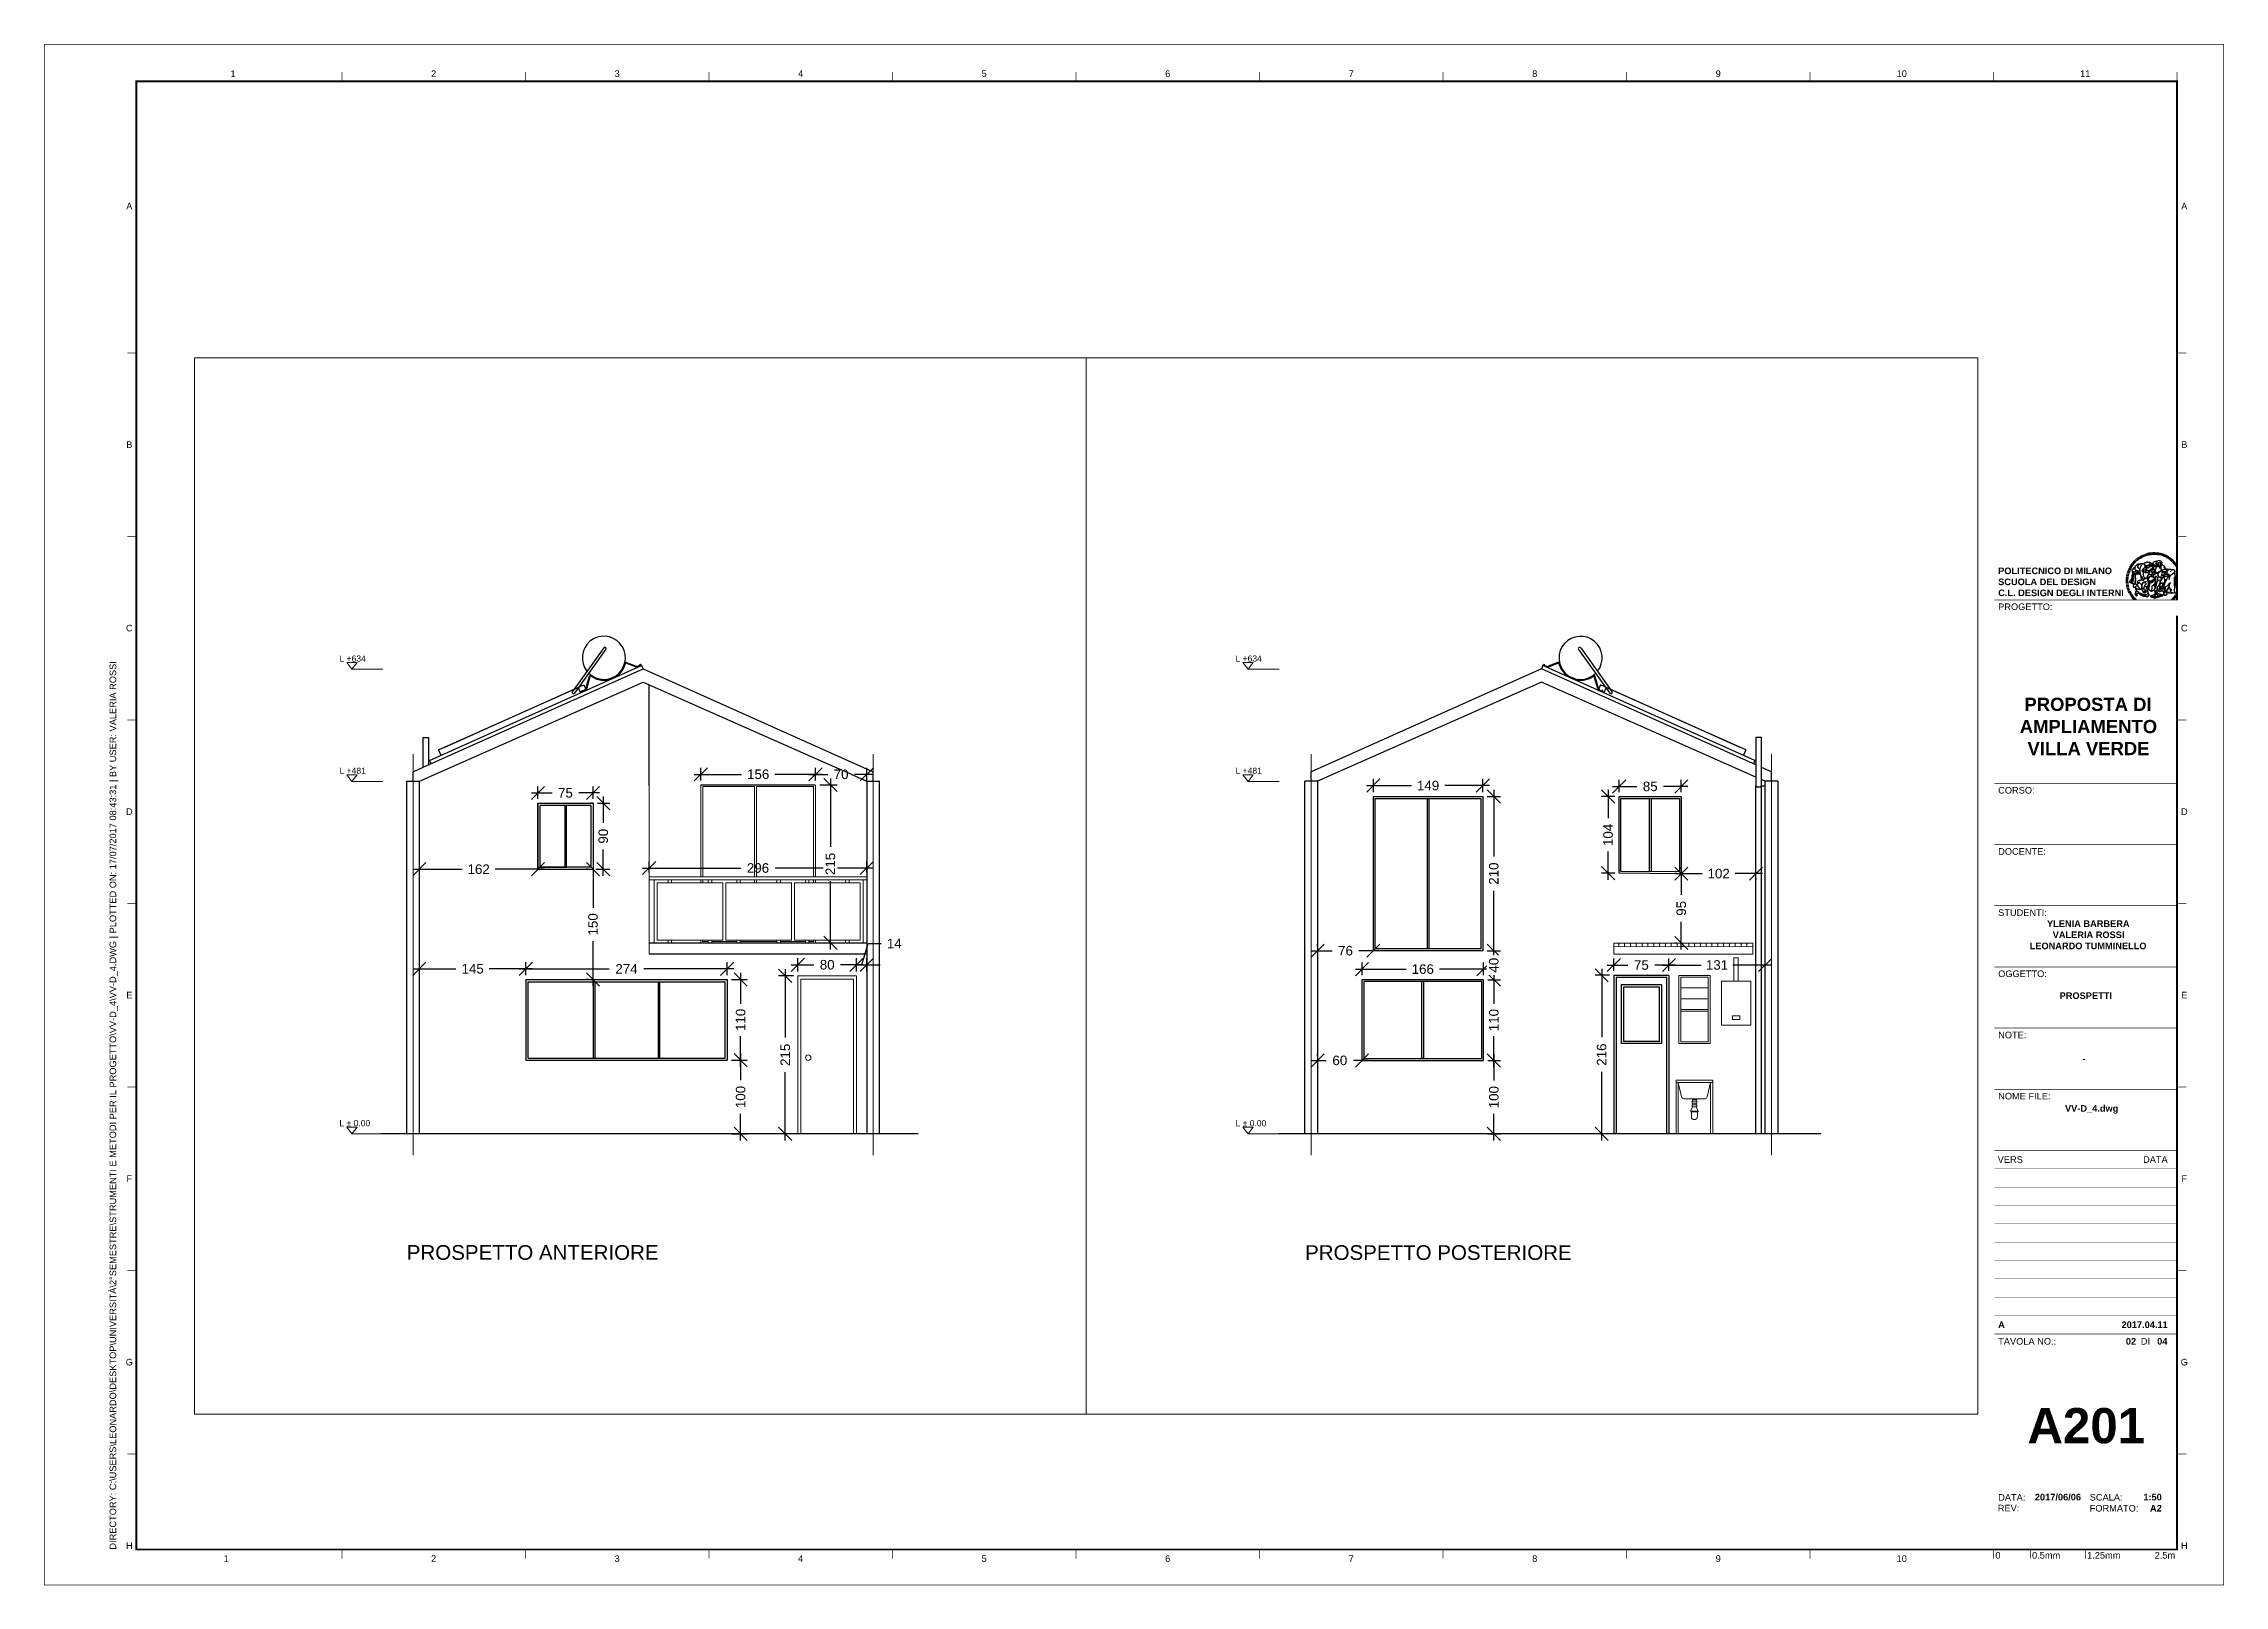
# Paper-space layout 'A201' of a CAD drawing. Header units: inches, sheet in millimetres. Extents: x 0 to 594, y 0 to 420.
# The model-space entities are those that its viewports show. They can reach past a viewport. Long polylines and large blocks are cut down to what shows.
import ezdxf
from ezdxf.enums import TextEntityAlignment as Align

# ---------------------------------------------------------------- set-up
doc = ezdxf.new("R2010")
doc.units = ezdxf.units.IN
doc.header["$MEASUREMENT"] = 0
doc.set_wipeout_variables(frame=1)
doc.linetypes.add('0', pattern=[0])
doc.linetypes.add('NASCOSTA2', pattern=[0.1875, 0.125, -0.0625])
doc.layers.get('DEFPOINTS').update_dxf_attribs({"color": 210})
for name, color, linetype, lineweight in [('A-ANNO-DIMS', 3, 'Continuous', 18), ('A-ANNO-TEXT', 3, 'Continuous', 18), ('A-DETL-MBND', 7, 'Continuous', 18), ('A-DOOR-FULL', 2, 'Continuous', 25), ('A-FURN', 1, 'Continuous', 18), ('A-SECT-MCUT', 13, 'Continuous', 25), ('BALCONE', 9, 'Continuous', 25)]:
    doc.layers.add(name, color=color, linetype=linetype, lineweight=lineweight)
for name, color, linetype in [('FINESTRE', 5, 'Continuous'), ('G-ANNO-LOGO', 3, 'Continuous'), ('G-ANNO-TEXT', 3, 'Continuous'), ('G-ANNO-TTLB', 3, 'Continuous'), ('PROIEZIONE', 11, 'NASCOSTA2')]:
    doc.layers.add(name, color=color, linetype=linetype)
doc.layers.add('G-ANNO-NPLT', color=210, linetype='Continuous', plot=False)
doc.styles.add('ARIAL', font='arial.ttf')
doc.styles.add('ARIAL-BOLD', font='')
doc.styles.add('E-ARIAL', font='arial.ttf')
doc.styles.get("Standard").update_dxf_attribs({"font": 'arial.ttf'})
doc.styles.get('ARIAL-BOLD').set_extended_font_data('Arial', bold=True)
doc.dimstyles.new('TICK_36', dxfattribs={"dimtxt": 2.6, "dimasz": 3.6, "dimexe": 1.8, "dimexo": 1.2, "dimgap": 1.8, "dimtad": 0, "dimdec": 0, "dimlfac": 100, "dimzin": 0, "dimdsep": 46, "dimtxsty": 'ARIAL', "dimblk": 'OBLIQUE', "dimblk1": 'OBLIQUE', "dimblk2": 'OBLIQUE', "dimcen": 1.8, "dimdle": 1.8, "dimclrd": 256, "dimclrt": 256, "dimadec": 0, "dimazin": 0, "dimtfac": 1, "dimtdec": 0, "dimtmove": 1, "dimatfit": 3, "dimldrblk": 'OPEN90', "dimfxl": 1, "dimtfill": 1, "dimtolj": 1, "dimtzin": 0, "dimarcsym": 0})

psp = doc.layouts.new('A201')

# ---------------------------------------------------------------- texts
at = {"layer": 'A-ANNO-DIMS'}
for s, p in [('L +634', (80.52, 251.69)), ('L +634', (324.65, 251.69)), ('L +481', (80.52, 221.13)), ('L +481', (324.65, 221.13)), ('L ± 0.00', (80.51, 125.1)), ('L ± 0.00', (324.65, 125.1))]:
    psp.add_text(s, height=1.667, dxfattribs=at).set_placement(p)
at = {"layer": 'A-ANNO-TEXT', "char_height": 4, "attachment_point": 1}
for s, insert in [('PROSPETTO ANTERIORE', (98.86, 92.71)), ('PROSPETTO POSTERIORE', (343.61, 92.68))]:
    psp.add_mtext_dynamic_manual_height_columns(s, width=74.8555, gutter_width=0.615, heights=[0], dxfattribs=dict(at, insert=insert))
at = {"layer": 'G-ANNO-TEXT', "style": 'ARIAL'}
for s, p in [('1', (51.52, 411.89)), ('2', (106.18, 411.89)), ('3', (156.18, 411.89)), ('4', (206.18, 411.89)), ('5', (256.18, 411.89)), ('6', (306.18, 411.89)), ('7', (356.18, 411.89)), ('8', (406.18, 411.89)), ('9', (456.18, 411.89)), ('10', (506.18, 411.89)), ('11', (556.18, 411.89)), ('A', (23.26, 375.8)), ('A', (583.15, 375.8)), ('B', (23.26, 310.82)), ('B', (583.16, 310.82)), ('C', (23.26, 260.82)), ('D', (23.26, 210.82)), ('E', (23.26, 160.82)), ('F', (23.26, 110.82)), ('G', (23.26, 60.82)), ('G', (583.16, 60.82)), ('H', (23.26, 10.82)), ('1', (49.67, 7.3)), ('2', (106.18, 7.3)), ('3', (156.18, 7.3)), ('4', (206.18, 7.3)), ('5', (256.18, 7.3)), ('6', (306.18, 7.3)), ('7', (356.18, 7.3)), ('8', (406.18, 7.3)), ('9', (456.18, 7.3)), ('10', (506.18, 7.3)), ('H', (583.16, 10.82))]:
    psp.add_text(s, height=1.8, dxfattribs=at).set_placement(p, align=Align.MIDDLE_CENTER)
at = {"layer": 'G-ANNO-TEXT', "insert": (17.88, 9.74), "char_height": 1.8, "attachment_point": 1, "rotation": 90, "style": 'ARIAL'}
psp.add_mtext_dynamic_manual_height_columns('DIRECTORY: C:\\\\USERS\\\\LEONARDO\\\\DESKTOP\\\\UNIVERSITÀ\\\\2°SEMESTRE\\\\STRUMENTI E METODI PER IL PROGETTO\\\\VV-D_4\\\\VV-D_4.DWG | PLOTTED ON: 17/07/2017 08:43:31 | BY USER: VALERIA ROSSI', width=412.209, gutter_width=9, heights=[0], dxfattribs=at)

msp = doc.modelspace()

# ---------------------------------------------------------------- blocks, each defined once
blk = doc.blocks.new('_Oblique')
at = {"color": 0, "linetype": 'ByBlock', "lineweight": -2}
blk.add_line((-0.5, -0.5), (0.5, 0.5), dxfattribs=at)
blk = doc.blocks.new('*D1255')
at = {"layer": 'A-ANNO-DIMS', "lineweight": -2, "transparency": 16777216}
for p, q in [((189.82, 166.88), (189.82, 158.49)), ((189.82, 141.28), (189.82, 149.67))]:
    blk.add_line(p, q, dxfattribs=at)
at = {"layer": 'A-ANNO-DIMS', "color": 0, "lineweight": -2, "transparency": 16777216}
for p, q in [((187.34, 165.08), (191.62, 165.08)), ((187.34, 143.08), (191.62, 143.08))]:
    blk.add_line(p, q, dxfattribs=at)
at = {"layer": 'DEFPOINTS', "color": 0, "transparency": 16777216}
for p in [(186.14, 165.08), (186.14, 143.08), (189.82, 143.08)]:
    blk.add_point(p, dxfattribs=at)
at = {"layer": 'A-ANNO-DIMS', "lineweight": -2, "transparency": 16777216, "xscale": 3.6, "yscale": 3.6, "zscale": 3.6}
for p, rotation in [((189.82, 165.08), 90), ((189.82, 143.08), 270)]:
    blk.add_blockref('_Oblique', p, dxfattribs=dict(at, rotation=rotation))
at = {"layer": 'A-ANNO-DIMS', "transparency": 16777216, "insert": (189.82, 154.08), "char_height": 2.6, "attachment_point": 5, "rotation": 90, "style": 'ARIAL', "bg_fill": 3, "box_fill_scale": 1.25, "bg_fill_color": 256, "bg_fill_true_color": 13158600, "bg_fill_transparency": 0}
blk.add_mtext('\\A1;110', dxfattribs=at)
blk = doc.blocks.new('_Open90')
at = {"color": 0, "linetype": 'ByBlock', "lineweight": -2}
for p, q in [((0, 0), (-1, 0)), ((-0.5, 0.5), (0, 0)), ((0, 0), (-0.5, -0.5))]:
    blk.add_line(p, q, dxfattribs=at)
blk = doc.blocks.new('*D1256')
at = {"layer": 'A-ANNO-DIMS', "color": 0, "lineweight": -2, "transparency": 16777216}
for p, q in [((164.92, 194.25), (164.92, 197.25)), ((224.2, 194.25), (224.2, 197.25))]:
    blk.add_line(p, q, dxfattribs=at)
at = {"layer": 'A-ANNO-DIMS', "lineweight": -2, "transparency": 16777216}
for p, q in [((163.12, 195.45), (189.85, 195.45)), ((226, 195.45), (199.27, 195.45))]:
    blk.add_line(p, q, dxfattribs=at)
at = {"layer": 'DEFPOINTS', "color": 0, "transparency": 16777216}
for p in [(164.92, 195.45), (164.92, 193.05), (224.2, 193.05)]:
    blk.add_point(p, dxfattribs=at)
at = {"layer": 'A-ANNO-DIMS', "lineweight": -2, "transparency": 16777216, "xscale": 3.6, "yscale": 3.6, "zscale": 3.6, "rotation": 180}
blk.add_blockref('_Oblique', (164.92, 195.45), dxfattribs=at)
at = {"layer": 'A-ANNO-DIMS', "lineweight": -2, "transparency": 16777216, "xscale": 3.6, "yscale": 3.6, "zscale": 3.6}
blk.add_blockref('_Oblique', (224.2, 195.45), dxfattribs=at)
at = {"layer": 'A-ANNO-DIMS', "transparency": 16777216, "insert": (194.56, 195.45), "char_height": 2.6, "attachment_point": 5, "style": 'ARIAL', "bg_fill": 3, "box_fill_scale": 1.25, "bg_fill_color": 256, "bg_fill_true_color": 13158600, "bg_fill_transparency": 0}
blk.add_mtext('\\A1;296', dxfattribs=at)
blk = doc.blocks.new('*D1257')
at = {"layer": 'A-ANNO-DIMS', "lineweight": -2, "transparency": 16777216}
for p, q in [((132.8, 215.91), (138.44, 215.91)), ((151.4, 215.91), (145.76, 215.91))]:
    blk.add_line(p, q, dxfattribs=at)
at = {"layer": 'A-ANNO-DIMS', "color": 0, "lineweight": -2, "transparency": 16777216}
for p, q in [((134.6, 214.32), (134.6, 217.71)), ((149.6, 214.32), (149.6, 217.71))]:
    blk.add_line(p, q, dxfattribs=at)
at = {"layer": 'DEFPOINTS', "color": 0, "transparency": 16777216}
for p in [(149.6, 215.91), (134.6, 213.12), (149.6, 213.12)]:
    blk.add_point(p, dxfattribs=at)
at = {"layer": 'A-ANNO-DIMS', "lineweight": -2, "transparency": 16777216, "xscale": 3.6, "yscale": 3.6, "zscale": 3.6, "rotation": 180}
blk.add_blockref('_Oblique', (134.6, 215.91), dxfattribs=at)
at = {"layer": 'A-ANNO-DIMS', "lineweight": -2, "transparency": 16777216, "xscale": 3.6, "yscale": 3.6, "zscale": 3.6}
blk.add_blockref('_Oblique', (149.6, 215.91), dxfattribs=at)
at = {"layer": 'A-ANNO-DIMS', "transparency": 16777216, "insert": (142.1, 215.91), "char_height": 2.6, "attachment_point": 5, "style": 'ARIAL', "bg_fill": 3, "box_fill_scale": 1.25, "bg_fill_color": 256, "bg_fill_true_color": 13158600, "bg_fill_transparency": 0}
blk.add_mtext('\\A1;75', dxfattribs=at)
blk = doc.blocks.new('*D1258')
at = {"layer": 'A-ANNO-DIMS', "lineweight": -2, "transparency": 16777216}
for p, q in [((152.4, 214.92), (152.4, 207.76)), ((152.4, 193.32), (152.4, 200.47))]:
    blk.add_line(p, q, dxfattribs=at)
at = {"layer": 'A-ANNO-DIMS', "color": 0, "lineweight": -2, "transparency": 16777216}
for p, q in [((150.8, 213.12), (154.2, 213.12)), ((150.4, 195.12), (154.2, 195.12))]:
    blk.add_line(p, q, dxfattribs=at)
at = {"layer": 'DEFPOINTS', "color": 0, "transparency": 16777216}
for p in [(149.6, 213.12), (149.2, 195.12), (152.4, 195.12)]:
    blk.add_point(p, dxfattribs=at)
at = {"layer": 'A-ANNO-DIMS', "lineweight": -2, "transparency": 16777216, "xscale": 3.6, "yscale": 3.6, "zscale": 3.6}
for p, rotation in [((152.4, 213.12), 90), ((152.4, 195.12), 270)]:
    blk.add_blockref('_Oblique', p, dxfattribs=dict(at, rotation=rotation))
at = {"layer": 'A-ANNO-DIMS', "transparency": 16777216, "insert": (152.4, 204.12), "char_height": 2.6, "attachment_point": 5, "rotation": 90, "style": 'ARIAL', "bg_fill": 3, "box_fill_scale": 1.25, "bg_fill_color": 256, "bg_fill_true_color": 13158600, "bg_fill_transparency": 0}
blk.add_mtext('\\A1;90', dxfattribs=at)
blk = doc.blocks.new('*D1259')
at = {"layer": 'A-ANNO-DIMS', "color": 0, "lineweight": -2, "transparency": 16777216}
for p, q in [((102.29, 196.32), (102.29, 196.92)), ((134.6, 196.32), (134.6, 196.92))]:
    blk.add_line(p, q, dxfattribs=at)
at = {"layer": 'A-ANNO-DIMS', "lineweight": -2, "transparency": 16777216}
for p, q in [((100.49, 195.12), (113.91, 195.12)), ((136.4, 195.12), (122.98, 195.12))]:
    blk.add_line(p, q, dxfattribs=at)
at = {"layer": 'DEFPOINTS', "color": 0, "transparency": 16777216}
for p in [(102.29, 195.12), (102.29, 195.12), (134.6, 195.12)]:
    blk.add_point(p, dxfattribs=at)
at = {"layer": 'A-ANNO-DIMS', "lineweight": -2, "transparency": 16777216, "xscale": 3.6, "yscale": 3.6, "zscale": 3.6, "rotation": 180}
blk.add_blockref('_Oblique', (102.29, 195.12), dxfattribs=at)
at = {"layer": 'A-ANNO-DIMS', "lineweight": -2, "transparency": 16777216, "xscale": 3.6, "yscale": 3.6, "zscale": 3.6}
blk.add_blockref('_Oblique', (134.6, 195.12), dxfattribs=at)
at = {"layer": 'A-ANNO-DIMS', "transparency": 16777216, "insert": (118.45, 195.12), "char_height": 2.6, "attachment_point": 5, "style": 'ARIAL', "bg_fill": 3, "box_fill_scale": 1.25, "bg_fill_color": 256, "bg_fill_true_color": 13158600, "bg_fill_transparency": 0}
blk.add_mtext('\\A1;162', dxfattribs=at)
blk = doc.blocks.new('*D1260')
at = {"layer": 'A-ANNO-DIMS', "lineweight": -2, "transparency": 16777216}
for p, q in [((129.5, 167.98), (154.01, 167.98)), ((187.94, 167.98), (163.43, 167.98))]:
    blk.add_line(p, q, dxfattribs=at)
at = {"layer": 'A-ANNO-DIMS', "color": 0, "lineweight": -2, "transparency": 16777216}
for p, q in [((131.3, 166.28), (131.3, 169.78)), ((186.14, 166.28), (186.14, 169.78))]:
    blk.add_line(p, q, dxfattribs=at)
at = {"layer": 'DEFPOINTS', "color": 0, "transparency": 16777216}
for p in [(186.14, 167.98), (131.3, 165.08), (186.14, 165.08)]:
    blk.add_point(p, dxfattribs=at)
at = {"layer": 'A-ANNO-DIMS', "lineweight": -2, "transparency": 16777216, "xscale": 3.6, "yscale": 3.6, "zscale": 3.6, "rotation": 180}
blk.add_blockref('_Oblique', (131.3, 167.98), dxfattribs=at)
at = {"layer": 'A-ANNO-DIMS', "lineweight": -2, "transparency": 16777216, "xscale": 3.6, "yscale": 3.6, "zscale": 3.6}
blk.add_blockref('_Oblique', (186.14, 167.98), dxfattribs=at)
at = {"layer": 'A-ANNO-DIMS', "transparency": 16777216, "insert": (158.72, 167.98), "char_height": 2.6, "attachment_point": 5, "style": 'ARIAL', "bg_fill": 3, "box_fill_scale": 1.25, "bg_fill_color": 256, "bg_fill_true_color": 13158600, "bg_fill_transparency": 0}
blk.add_mtext('\\A1;274', dxfattribs=at)
blk = doc.blocks.new('*D1261')
at = {"layer": 'A-ANNO-DIMS', "lineweight": -2, "transparency": 16777216}
for p, q in [((100.49, 167.98), (112.25, 167.98)), ((133.1, 167.98), (121.34, 167.98))]:
    blk.add_line(p, q, dxfattribs=at)
at = {"layer": 'A-ANNO-DIMS', "color": 0, "lineweight": -2, "transparency": 16777216}
for p, q in [((102.29, 166.28), (102.29, 169.78)), ((131.3, 166.28), (131.3, 169.78))]:
    blk.add_line(p, q, dxfattribs=at)
at = {"layer": 'DEFPOINTS', "color": 0, "transparency": 16777216}
for p in [(102.29, 167.98), (102.29, 165.08), (131.3, 165.08)]:
    blk.add_point(p, dxfattribs=at)
at = {"layer": 'A-ANNO-DIMS', "lineweight": -2, "transparency": 16777216, "xscale": 3.6, "yscale": 3.6, "zscale": 3.6, "rotation": 180}
blk.add_blockref('_Oblique', (102.29, 167.98), dxfattribs=at)
at = {"layer": 'A-ANNO-DIMS', "lineweight": -2, "transparency": 16777216, "xscale": 3.6, "yscale": 3.6, "zscale": 3.6}
blk.add_blockref('_Oblique', (131.3, 167.98), dxfattribs=at)
at = {"layer": 'A-ANNO-DIMS', "transparency": 16777216, "insert": (116.8, 167.98), "char_height": 2.6, "attachment_point": 5, "style": 'ARIAL', "bg_fill": 3, "box_fill_scale": 1.25, "bg_fill_color": 256, "bg_fill_true_color": 13158600, "bg_fill_transparency": 0}
blk.add_mtext('\\A1;145', dxfattribs=at)
blk = doc.blocks.new('*D1262')
at = {"layer": 'A-ANNO-DIMS', "lineweight": -2, "transparency": 16777216}
for p, q in [((177.18, 220.98), (190.05, 220.98)), ((212.01, 220.98), (199.14, 220.98))]:
    blk.add_line(p, q, dxfattribs=at)
at = {"layer": 'A-ANNO-DIMS', "color": 0, "lineweight": -2, "transparency": 16777216}
for p, q in [((178.98, 219.28), (178.98, 222.78)), ((210.21, 219.28), (210.21, 222.78))]:
    blk.add_line(p, q, dxfattribs=at)
at = {"layer": 'DEFPOINTS', "color": 0, "transparency": 16777216}
for p in [(210.21, 220.98), (178.98, 218.08), (210.21, 218.08)]:
    blk.add_point(p, dxfattribs=at)
at = {"layer": 'A-ANNO-DIMS', "lineweight": -2, "transparency": 16777216, "xscale": 3.6, "yscale": 3.6, "zscale": 3.6, "rotation": 180}
blk.add_blockref('_Oblique', (178.98, 220.98), dxfattribs=at)
at = {"layer": 'A-ANNO-DIMS', "lineweight": -2, "transparency": 16777216, "xscale": 3.6, "yscale": 3.6, "zscale": 3.6}
blk.add_blockref('_Oblique', (210.21, 220.98), dxfattribs=at)
at = {"layer": 'A-ANNO-DIMS', "transparency": 16777216, "insert": (194.6, 220.98), "char_height": 2.6, "attachment_point": 5, "style": 'ARIAL', "bg_fill": 3, "box_fill_scale": 1.25, "bg_fill_color": 256, "bg_fill_true_color": 13158600, "bg_fill_transparency": 0}
blk.add_mtext('\\A1;156', dxfattribs=at)
blk = doc.blocks.new('*D1263')
at = {"layer": 'A-ANNO-DIMS', "lineweight": -2, "transparency": 16777216}
for p, q in [((214.28, 219.88), (214.28, 201.27)), ((214.28, 173.25), (214.28, 191.85))]:
    blk.add_line(p, q, dxfattribs=at)
at = {"layer": 'A-ANNO-DIMS', "color": 0, "lineweight": -2, "transparency": 16777216}
for p, q in [((211.41, 218.08), (216.08, 218.08)), ((211.41, 175.05), (216.08, 175.05))]:
    blk.add_line(p, q, dxfattribs=at)
at = {"layer": 'DEFPOINTS', "color": 0, "transparency": 16777216}
for p in [(210.21, 218.08), (210.21, 175.05), (214.28, 175.05)]:
    blk.add_point(p, dxfattribs=at)
at = {"layer": 'A-ANNO-DIMS', "lineweight": -2, "transparency": 16777216, "xscale": 3.6, "yscale": 3.6, "zscale": 3.6}
for p, rotation in [((214.28, 218.08), 90), ((214.28, 175.05), 270)]:
    blk.add_blockref('_Oblique', p, dxfattribs=dict(at, rotation=rotation))
at = {"layer": 'A-ANNO-DIMS', "transparency": 16777216, "insert": (214.28, 196.56), "char_height": 2.6, "attachment_point": 5, "rotation": 90, "style": 'ARIAL', "bg_fill": 3, "box_fill_scale": 1.25, "bg_fill_color": 256, "bg_fill_true_color": 13158600, "bg_fill_transparency": 0}
blk.add_mtext('\\A1;215', dxfattribs=at)
blk = doc.blocks.new('*D1264')
at = {"layer": 'A-ANNO-DIMS', "lineweight": -2, "transparency": 16777216}
for p, q in [((201.98, 167.88), (201.98, 149.27)), ((201.98, 121.25), (201.98, 139.85))]:
    blk.add_line(p, q, dxfattribs=at)
at = {"layer": 'A-ANNO-DIMS', "color": 0, "lineweight": -2, "transparency": 16777216}
for p, q in [((204.21, 166.08), (200.18, 166.08)), ((204.21, 123.05), (200.18, 123.05))]:
    blk.add_line(p, q, dxfattribs=at)
at = {"layer": 'DEFPOINTS', "color": 0, "transparency": 16777216}
for p in [(205.41, 166.08), (201.98, 123.05), (205.41, 123.05)]:
    blk.add_point(p, dxfattribs=at)
at = {"layer": 'A-ANNO-DIMS', "lineweight": -2, "transparency": 16777216, "xscale": 3.6, "yscale": 3.6, "zscale": 3.6}
for p, rotation in [((201.98, 166.08), 90), ((201.98, 123.05), 270)]:
    blk.add_blockref('_Oblique', p, dxfattribs=dict(at, rotation=rotation))
at = {"layer": 'A-ANNO-DIMS', "transparency": 16777216, "insert": (201.98, 144.56), "char_height": 2.6, "attachment_point": 5, "rotation": 90, "style": 'ARIAL', "bg_fill": 3, "box_fill_scale": 1.25, "bg_fill_color": 256, "bg_fill_true_color": 13158600, "bg_fill_transparency": 0}
blk.add_mtext('\\A1;215', dxfattribs=at)
blk = doc.blocks.new('*D1265')
at = {"layer": 'A-ANNO-DIMS', "lineweight": -2, "transparency": 16777216}
for p, q in [((203.61, 169.09), (209.77, 169.09)), ((223.21, 169.09), (217.05, 169.09))]:
    blk.add_line(p, q, dxfattribs=at)
at = {"layer": 'A-ANNO-DIMS', "color": 0, "lineweight": -2, "transparency": 16777216}
for p, q in [((205.41, 167.28), (205.41, 170.89)), ((221.41, 167.28), (221.41, 170.89))]:
    blk.add_line(p, q, dxfattribs=at)
at = {"layer": 'DEFPOINTS', "color": 0, "transparency": 16777216}
for p in [(221.41, 169.09), (205.41, 166.08), (221.41, 166.08)]:
    blk.add_point(p, dxfattribs=at)
at = {"layer": 'A-ANNO-DIMS', "lineweight": -2, "transparency": 16777216, "xscale": 3.6, "yscale": 3.6, "zscale": 3.6, "rotation": 180}
blk.add_blockref('_Oblique', (205.41, 169.09), dxfattribs=at)
at = {"layer": 'A-ANNO-DIMS', "lineweight": -2, "transparency": 16777216, "xscale": 3.6, "yscale": 3.6, "zscale": 3.6}
blk.add_blockref('_Oblique', (221.41, 169.09), dxfattribs=at)
at = {"layer": 'A-ANNO-DIMS', "transparency": 16777216, "insert": (213.41, 169.09), "char_height": 2.6, "attachment_point": 5, "style": 'ARIAL', "bg_fill": 3, "box_fill_scale": 1.25, "bg_fill_color": 256, "bg_fill_true_color": 13158600, "bg_fill_transparency": 0}
blk.add_mtext('\\A1;80', dxfattribs=at)
blk = doc.blocks.new('*D1266')
at = {"layer": 'A-ANNO-DIMS', "lineweight": -2, "transparency": 16777216}
for p, q in [((222.8, 169.09), (224.54, 174.89)), ((224.54, 174.89), (228.14, 174.89)), ((221.41, 169.09), (217.81, 169.09)), ((221.41, 169.09), (224.2, 169.09)), ((221.41, 169.09), (224.2, 169.09)), ((224.2, 169.09), (227.8, 169.09))]:
    blk.add_line(p, q, dxfattribs=at)
at = {"layer": 'A-ANNO-DIMS', "color": 0, "lineweight": -2, "transparency": 16777216}
for p, q in [((221.41, 167.28), (221.41, 170.89)), ((224.2, 167.28), (224.2, 170.89))]:
    blk.add_line(p, q, dxfattribs=at)
at = {"layer": 'DEFPOINTS', "color": 0, "transparency": 16777216}
for p in [(224.2, 169.09), (221.41, 166.08), (224.2, 166.08)]:
    blk.add_point(p, dxfattribs=at)
at = {"layer": 'A-ANNO-DIMS', "lineweight": -2, "transparency": 16777216, "xscale": 3.6, "yscale": 3.6, "zscale": 3.6}
blk.add_blockref('_Oblique', (221.41, 169.09), dxfattribs=at)
at = {"layer": 'A-ANNO-DIMS', "lineweight": -2, "transparency": 16777216, "xscale": 3.6, "yscale": 3.6, "zscale": 3.6, "rotation": 180}
blk.add_blockref('_Oblique', (224.2, 169.09), dxfattribs=at)
at = {"layer": 'A-ANNO-DIMS', "transparency": 16777216, "insert": (231.68, 174.89), "char_height": 2.6, "attachment_point": 5, "style": 'ARIAL', "bg_fill": 3, "box_fill_scale": 1.25, "bg_fill_color": 256, "bg_fill_true_color": 13158600, "bg_fill_transparency": 0}
blk.add_mtext('\\A1;14', dxfattribs=at)
blk = doc.blocks.new('*D1267')
at = {"layer": 'A-ANNO-DIMS', "lineweight": -2, "transparency": 16777216}
for p, q in [((208.41, 220.98), (213.54, 220.98)), ((226, 220.98), (220.86, 220.98))]:
    blk.add_line(p, q, dxfattribs=at)
at = {"layer": 'A-ANNO-DIMS', "color": 0, "lineweight": -2, "transparency": 16777216}
for p, q in [((210.21, 219.28), (210.21, 222.78)), ((224.2, 219.28), (224.2, 222.78))]:
    blk.add_line(p, q, dxfattribs=at)
at = {"layer": 'DEFPOINTS', "color": 0, "transparency": 16777216}
for p in [(224.2, 220.98), (210.21, 218.08), (224.2, 218.08)]:
    blk.add_point(p, dxfattribs=at)
at = {"layer": 'A-ANNO-DIMS', "lineweight": -2, "transparency": 16777216, "xscale": 3.6, "yscale": 3.6, "zscale": 3.6, "rotation": 180}
blk.add_blockref('_Oblique', (210.21, 220.98), dxfattribs=at)
at = {"layer": 'A-ANNO-DIMS', "lineweight": -2, "transparency": 16777216, "xscale": 3.6, "yscale": 3.6, "zscale": 3.6}
blk.add_blockref('_Oblique', (224.2, 220.98), dxfattribs=at)
at = {"layer": 'A-ANNO-DIMS', "transparency": 16777216, "insert": (217.2, 220.98), "char_height": 2.6, "attachment_point": 5, "style": 'ARIAL', "bg_fill": 3, "box_fill_scale": 1.25, "bg_fill_color": 256, "bg_fill_true_color": 13158600, "bg_fill_transparency": 0}
blk.add_mtext('\\A1;70', dxfattribs=at)
blk = doc.blocks.new('*D1268')
at = {"layer": 'A-ANNO-DIMS', "lineweight": -2, "transparency": 16777216}
for p, q in [((360.42, 217.91), (372.57, 217.91)), ((393.82, 217.91), (381.67, 217.91))]:
    blk.add_line(p, q, dxfattribs=at)
at = {"layer": 'A-ANNO-DIMS', "color": 0, "lineweight": -2, "transparency": 16777216}
for p, q in [((362.22, 216.12), (362.22, 219.71)), ((392.02, 216.12), (392.02, 219.71))]:
    blk.add_line(p, q, dxfattribs=at)
at = {"layer": 'DEFPOINTS', "color": 0, "transparency": 16777216}
for p in [(362.22, 214.92), (392.02, 217.91), (392.02, 214.92)]:
    blk.add_point(p, dxfattribs=at)
at = {"layer": 'A-ANNO-DIMS', "lineweight": -2, "transparency": 16777216, "xscale": 3.6, "yscale": 3.6, "zscale": 3.6, "rotation": 180}
blk.add_blockref('_Oblique', (362.22, 217.91), dxfattribs=at)
at = {"layer": 'A-ANNO-DIMS', "lineweight": -2, "transparency": 16777216, "xscale": 3.6, "yscale": 3.6, "zscale": 3.6}
blk.add_blockref('_Oblique', (392.02, 217.91), dxfattribs=at)
at = {"layer": 'A-ANNO-DIMS', "transparency": 16777216, "insert": (377.12, 217.91), "char_height": 2.6, "attachment_point": 5, "style": 'ARIAL', "bg_fill": 3, "box_fill_scale": 1.25, "bg_fill_color": 256, "bg_fill_true_color": 13158600, "bg_fill_transparency": 0}
blk.add_mtext('\\A1;149', dxfattribs=at)
blk = doc.blocks.new('*D1269')
at = {"layer": 'A-ANNO-DIMS', "color": 0, "lineweight": -2, "transparency": 16777216}
for p, q in [((393.22, 214.92), (396.83, 214.92)), ((393.22, 172.92), (396.83, 172.92))]:
    blk.add_line(p, q, dxfattribs=at)
at = {"layer": 'A-ANNO-DIMS', "lineweight": -2, "transparency": 16777216}
for p, q in [((395.03, 216.72), (395.03, 198.63)), ((395.03, 171.12), (395.03, 189.21))]:
    blk.add_line(p, q, dxfattribs=at)
at = {"layer": 'DEFPOINTS', "color": 0, "transparency": 16777216}
for p in [(392.02, 214.92), (392.02, 172.92), (395.03, 172.92)]:
    blk.add_point(p, dxfattribs=at)
at = {"layer": 'A-ANNO-DIMS', "lineweight": -2, "transparency": 16777216, "xscale": 3.6, "yscale": 3.6, "zscale": 3.6}
for p, rotation in [((395.03, 214.92), 90), ((395.03, 172.92), 270)]:
    blk.add_blockref('_Oblique', p, dxfattribs=dict(at, rotation=rotation))
at = {"layer": 'A-ANNO-DIMS', "transparency": 16777216, "insert": (395.03, 193.92), "char_height": 2.6, "attachment_point": 5, "rotation": 90, "style": 'ARIAL', "bg_fill": 3, "box_fill_scale": 1.25, "bg_fill_color": 256, "bg_fill_true_color": 13158600, "bg_fill_transparency": 0}
blk.add_mtext('\\A1;210', dxfattribs=at)
blk = doc.blocks.new('*D1270')
at = {"layer": 'A-ANNO-DIMS', "lineweight": -2, "transparency": 16777216}
for p, q in [((345.24, 172.92), (350.97, 172.92)), ((364.02, 172.92), (358.29, 172.92))]:
    blk.add_line(p, q, dxfattribs=at)
at = {"layer": 'A-ANNO-DIMS', "color": 0, "lineweight": -2, "transparency": 16777216}
for p, q in [((347.04, 174.12), (347.04, 174.72)), ((362.22, 174.12), (362.22, 174.72))]:
    blk.add_line(p, q, dxfattribs=at)
at = {"layer": 'DEFPOINTS', "color": 0, "transparency": 16777216}
for p in [(347.04, 172.92), (347.04, 172.92), (362.22, 172.92)]:
    blk.add_point(p, dxfattribs=at)
at = {"layer": 'A-ANNO-DIMS', "lineweight": -2, "transparency": 16777216, "xscale": 3.6, "yscale": 3.6, "zscale": 3.6, "rotation": 180}
blk.add_blockref('_Oblique', (347.04, 172.92), dxfattribs=at)
at = {"layer": 'A-ANNO-DIMS', "lineweight": -2, "transparency": 16777216, "xscale": 3.6, "yscale": 3.6, "zscale": 3.6}
blk.add_blockref('_Oblique', (362.22, 172.92), dxfattribs=at)
at = {"layer": 'A-ANNO-DIMS', "transparency": 16777216, "insert": (354.63, 172.92), "char_height": 2.6, "attachment_point": 5, "style": 'ARIAL', "bg_fill": 3, "box_fill_scale": 1.25, "bg_fill_color": 256, "bg_fill_true_color": 13158600, "bg_fill_transparency": 0}
blk.add_mtext('\\A1;76', dxfattribs=at)
blk = doc.blocks.new('*D1271')
at = {"layer": 'A-ANNO-DIMS', "lineweight": -2, "transparency": 16777216}
for p, q in [((357.32, 167.9), (371.13, 167.9)), ((394.04, 167.9), (380.23, 167.9))]:
    blk.add_line(p, q, dxfattribs=at)
at = {"layer": 'A-ANNO-DIMS', "color": 0, "lineweight": -2, "transparency": 16777216}
for p, q in [((359.12, 166.22), (359.12, 169.7)), ((392.24, 166.22), (392.24, 169.7))]:
    blk.add_line(p, q, dxfattribs=at)
at = {"layer": 'DEFPOINTS', "color": 0, "transparency": 16777216}
for p in [(392.24, 167.9), (359.12, 165.02), (392.24, 165.02)]:
    blk.add_point(p, dxfattribs=at)
at = {"layer": 'A-ANNO-DIMS', "lineweight": -2, "transparency": 16777216, "xscale": 3.6, "yscale": 3.6, "zscale": 3.6, "rotation": 180}
blk.add_blockref('_Oblique', (359.12, 167.9), dxfattribs=at)
at = {"layer": 'A-ANNO-DIMS', "lineweight": -2, "transparency": 16777216, "xscale": 3.6, "yscale": 3.6, "zscale": 3.6}
blk.add_blockref('_Oblique', (392.24, 167.9), dxfattribs=at)
at = {"layer": 'A-ANNO-DIMS', "transparency": 16777216, "insert": (375.68, 167.9), "char_height": 2.6, "attachment_point": 5, "style": 'ARIAL', "bg_fill": 3, "box_fill_scale": 1.25, "bg_fill_color": 256, "bg_fill_true_color": 13158600, "bg_fill_transparency": 0}
blk.add_mtext('\\A1;166', dxfattribs=at)
blk = doc.blocks.new('*D1272')
at = {"layer": 'A-ANNO-DIMS', "lineweight": -2, "transparency": 16777216}
for p, q in [((395.05, 166.82), (395.05, 158.43)), ((395.05, 141.22), (395.05, 149.61))]:
    blk.add_line(p, q, dxfattribs=at)
at = {"layer": 'A-ANNO-DIMS', "color": 0, "lineweight": -2, "transparency": 16777216}
for p, q in [((393.44, 165.02), (396.85, 165.02)), ((393.44, 143.02), (396.85, 143.02))]:
    blk.add_line(p, q, dxfattribs=at)
at = {"layer": 'DEFPOINTS', "color": 0, "transparency": 16777216}
for p in [(392.24, 165.02), (392.24, 143.02), (395.05, 143.02)]:
    blk.add_point(p, dxfattribs=at)
at = {"layer": 'A-ANNO-DIMS', "lineweight": -2, "transparency": 16777216, "xscale": 3.6, "yscale": 3.6, "zscale": 3.6}
for p, rotation in [((395.05, 165.02), 90), ((395.05, 143.02), 270)]:
    blk.add_blockref('_Oblique', p, dxfattribs=dict(at, rotation=rotation))
at = {"layer": 'A-ANNO-DIMS', "transparency": 16777216, "insert": (395.05, 154.02), "char_height": 2.6, "attachment_point": 5, "rotation": 90, "style": 'ARIAL', "bg_fill": 3, "box_fill_scale": 1.25, "bg_fill_color": 256, "bg_fill_true_color": 13158600, "bg_fill_transparency": 0}
blk.add_mtext('\\A1;110', dxfattribs=at)
blk = doc.blocks.new('*D1273')
at = {"layer": 'A-ANNO-DIMS', "lineweight": -2, "transparency": 16777216}
for p, q in [((345.24, 143.02), (349.4, 143.02)), ((360.92, 143.02), (356.76, 143.02))]:
    blk.add_line(p, q, dxfattribs=at)
at = {"layer": 'A-ANNO-DIMS', "color": 0, "lineweight": -2, "transparency": 16777216}
for p, q in [((347.04, 144.22), (347.04, 144.82)), ((359.12, 144.22), (359.12, 144.82))]:
    blk.add_line(p, q, dxfattribs=at)
at = {"layer": 'DEFPOINTS', "color": 0, "transparency": 16777216}
for p in [(347.04, 143.02), (347.04, 143.02), (359.12, 143.02)]:
    blk.add_point(p, dxfattribs=at)
at = {"layer": 'A-ANNO-DIMS', "lineweight": -2, "transparency": 16777216, "xscale": 3.6, "yscale": 3.6, "zscale": 3.6, "rotation": 180}
blk.add_blockref('_Oblique', (347.04, 143.02), dxfattribs=at)
at = {"layer": 'A-ANNO-DIMS', "lineweight": -2, "transparency": 16777216, "xscale": 3.6, "yscale": 3.6, "zscale": 3.6}
blk.add_blockref('_Oblique', (359.12, 143.02), dxfattribs=at)
at = {"layer": 'A-ANNO-DIMS', "transparency": 16777216, "insert": (353.08, 143.02), "char_height": 2.6, "attachment_point": 5, "style": 'ARIAL', "bg_fill": 3, "box_fill_scale": 1.25, "bg_fill_color": 256, "bg_fill_true_color": 13158600, "bg_fill_transparency": 0}
blk.add_mtext('\\A1;60', dxfattribs=at)
blk = doc.blocks.new('*D1274')
at = {"layer": 'A-ANNO-DIMS', "lineweight": -2, "transparency": 16777216}
for p, q in [((444.32, 193.92), (451.76, 193.92)), ((468.26, 193.92), (460.82, 193.92))]:
    blk.add_line(p, q, dxfattribs=at)
at = {"layer": 'A-ANNO-DIMS', "color": 0, "lineweight": -2, "transparency": 16777216}
for p, q in [((446.12, 195.12), (446.12, 195.72)), ((466.46, 192.72), (466.46, 192.12))]:
    blk.add_line(p, q, dxfattribs=at)
at = {"layer": 'DEFPOINTS', "color": 0, "transparency": 16777216}
for p in [(446.12, 193.92), (466.46, 193.92), (466.46, 193.92)]:
    blk.add_point(p, dxfattribs=at)
at = {"layer": 'A-ANNO-DIMS', "lineweight": -2, "transparency": 16777216, "xscale": 3.6, "yscale": 3.6, "zscale": 3.6, "rotation": 180}
blk.add_blockref('_Oblique', (446.12, 193.92), dxfattribs=at)
at = {"layer": 'A-ANNO-DIMS', "lineweight": -2, "transparency": 16777216, "xscale": 3.6, "yscale": 3.6, "zscale": 3.6}
blk.add_blockref('_Oblique', (466.46, 193.92), dxfattribs=at)
at = {"layer": 'A-ANNO-DIMS', "transparency": 16777216, "insert": (456.29, 193.92), "char_height": 2.6, "attachment_point": 5, "style": 'ARIAL', "bg_fill": 3, "box_fill_scale": 1.25, "bg_fill_color": 256, "bg_fill_true_color": 13158600, "bg_fill_transparency": 0}
blk.add_mtext('\\A1;102', dxfattribs=at)
blk = doc.blocks.new('*D1275')
at = {"layer": 'A-ANNO-DIMS', "lineweight": -2, "transparency": 16777216}
for p, q in [((427.39, 217.68), (434.01, 217.68)), ((447.92, 217.68), (441.3, 217.68))]:
    blk.add_line(p, q, dxfattribs=at)
at = {"layer": 'A-ANNO-DIMS', "color": 0, "lineweight": -2, "transparency": 16777216}
for p, q in [((429.19, 216.12), (429.19, 219.48)), ((446.12, 216.12), (446.12, 219.48))]:
    blk.add_line(p, q, dxfattribs=at)
at = {"layer": 'DEFPOINTS', "color": 0, "transparency": 16777216}
for p in [(429.19, 217.68), (429.19, 214.92), (446.12, 214.92)]:
    blk.add_point(p, dxfattribs=at)
at = {"layer": 'A-ANNO-DIMS', "lineweight": -2, "transparency": 16777216, "xscale": 3.6, "yscale": 3.6, "zscale": 3.6, "rotation": 180}
blk.add_blockref('_Oblique', (429.19, 217.68), dxfattribs=at)
at = {"layer": 'A-ANNO-DIMS', "lineweight": -2, "transparency": 16777216, "xscale": 3.6, "yscale": 3.6, "zscale": 3.6}
blk.add_blockref('_Oblique', (446.12, 217.68), dxfattribs=at)
at = {"layer": 'A-ANNO-DIMS', "transparency": 16777216, "insert": (437.65, 217.68), "char_height": 2.6, "attachment_point": 5, "style": 'ARIAL', "bg_fill": 3, "box_fill_scale": 1.25, "bg_fill_color": 256, "bg_fill_true_color": 13158600, "bg_fill_transparency": 0}
blk.add_mtext('\\A1;85', dxfattribs=at)
blk = doc.blocks.new('*D1276')
at = {"layer": 'A-ANNO-DIMS', "color": 0, "lineweight": -2, "transparency": 16777216}
for p, q in [((427.99, 214.92), (424.37, 214.92)), ((427.99, 194.05), (424.37, 194.05))]:
    blk.add_line(p, q, dxfattribs=at)
at = {"layer": 'A-ANNO-DIMS', "lineweight": -2, "transparency": 16777216}
for p, q in [((426.17, 216.72), (426.17, 209.03)), ((426.17, 192.25), (426.17, 199.94))]:
    blk.add_line(p, q, dxfattribs=at)
at = {"layer": 'DEFPOINTS', "color": 0, "transparency": 16777216}
for p in [(429.19, 214.92), (426.17, 194.05), (429.19, 194.05)]:
    blk.add_point(p, dxfattribs=at)
at = {"layer": 'A-ANNO-DIMS', "lineweight": -2, "transparency": 16777216, "xscale": 3.6, "yscale": 3.6, "zscale": 3.6}
for p, rotation in [((426.17, 214.92), 90), ((426.17, 194.05), 270)]:
    blk.add_blockref('_Oblique', p, dxfattribs=dict(at, rotation=rotation))
at = {"layer": 'A-ANNO-DIMS', "transparency": 16777216, "insert": (426.17, 204.48), "char_height": 2.6, "attachment_point": 5, "rotation": 90, "style": 'ARIAL', "bg_fill": 3, "box_fill_scale": 1.25, "bg_fill_color": 256, "bg_fill_true_color": 13158600, "bg_fill_transparency": 0}
blk.add_mtext('\\A1;104', dxfattribs=at)
blk = doc.blocks.new('*D1277')
at = {"layer": 'A-ANNO-DIMS', "color": 0, "lineweight": -2, "transparency": 16777216}
for p, q in [((393.44, 143.02), (396.85, 143.02)), ((393.44, 123.02), (396.85, 123.02))]:
    blk.add_line(p, q, dxfattribs=at)
at = {"layer": 'A-ANNO-DIMS', "lineweight": -2, "transparency": 16777216}
for p, q in [((395.05, 144.82), (395.05, 137.57)), ((395.05, 121.22), (395.05, 128.47))]:
    blk.add_line(p, q, dxfattribs=at)
at = {"layer": 'DEFPOINTS', "color": 0, "transparency": 16777216}
for p in [(392.24, 143.02), (392.24, 123.02), (395.05, 123.02)]:
    blk.add_point(p, dxfattribs=at)
at = {"layer": 'A-ANNO-DIMS', "lineweight": -2, "transparency": 16777216, "xscale": 3.6, "yscale": 3.6, "zscale": 3.6}
for p, rotation in [((395.05, 143.02), 90), ((395.05, 123.02), 270)]:
    blk.add_blockref('_Oblique', p, dxfattribs=dict(at, rotation=rotation))
at = {"layer": 'A-ANNO-DIMS', "transparency": 16777216, "insert": (395.05, 133.02), "char_height": 2.6, "attachment_point": 5, "rotation": 90, "style": 'ARIAL', "bg_fill": 3, "box_fill_scale": 1.25, "bg_fill_color": 256, "bg_fill_true_color": 13158600, "bg_fill_transparency": 0}
blk.add_mtext('\\A1;100', dxfattribs=at)
blk = doc.blocks.new('*D1278')
at = {"layer": 'A-ANNO-DIMS', "color": 0, "lineweight": -2, "transparency": 16777216}
for p, q in [((187.34, 143.08), (191.62, 143.08)), ((187.34, 123.05), (191.62, 123.05))]:
    blk.add_line(p, q, dxfattribs=at)
at = {"layer": 'A-ANNO-DIMS', "lineweight": -2, "transparency": 16777216}
for p, q in [((189.82, 144.88), (189.82, 137.61)), ((189.82, 121.25), (189.82, 128.51))]:
    blk.add_line(p, q, dxfattribs=at)
at = {"layer": 'DEFPOINTS', "color": 0, "transparency": 16777216}
for p in [(186.14, 143.08), (186.14, 123.05), (189.82, 123.05)]:
    blk.add_point(p, dxfattribs=at)
at = {"layer": 'A-ANNO-DIMS', "lineweight": -2, "transparency": 16777216, "xscale": 3.6, "yscale": 3.6, "zscale": 3.6}
for p, rotation in [((189.82, 143.08), 90), ((189.82, 123.05), 270)]:
    blk.add_blockref('_Oblique', p, dxfattribs=dict(at, rotation=rotation))
at = {"layer": 'A-ANNO-DIMS', "transparency": 16777216, "insert": (189.82, 133.06), "char_height": 2.6, "attachment_point": 5, "rotation": 90, "style": 'ARIAL', "bg_fill": 3, "box_fill_scale": 1.25, "bg_fill_color": 256, "bg_fill_true_color": 13158600, "bg_fill_transparency": 0}
blk.add_mtext('\\A1;100', dxfattribs=at)
blk = doc.blocks.new('*D1279')
at = {"layer": 'A-ANNO-DIMS', "color": 0, "lineweight": -2, "transparency": 16777216}
for p, q in [((393.22, 172.92), (396.83, 172.92)), ((393.44, 165.02), (396.83, 165.02))]:
    blk.add_line(p, q, dxfattribs=at)
at = {"layer": 'A-ANNO-DIMS', "lineweight": -2, "transparency": 16777216}
for p, q in [((395.03, 172.92), (395.03, 176.52)), ((395.03, 172.92), (395.03, 172.69)), ((395.03, 165.02), (395.03, 165.26)), ((395.03, 165.02), (395.03, 161.42))]:
    blk.add_line(p, q, dxfattribs=at)
at = {"layer": 'A-ANNO-DIMS', "lineweight": -2, "transparency": 16777216, "xscale": 3.6, "yscale": 3.6, "zscale": 3.6}
for p, rotation in [((395.03, 172.92), 270), ((395.03, 165.02), 90)]:
    blk.add_blockref('_Oblique', p, dxfattribs=dict(at, rotation=rotation))
at = {"layer": 'A-ANNO-DIMS', "transparency": 16777216, "insert": (395.03, 168.97), "char_height": 2.6, "attachment_point": 5, "rotation": 90, "style": 'ARIAL', "bg_fill": 3, "box_fill_scale": 1.25, "bg_fill_color": 256, "bg_fill_true_color": 13158600, "bg_fill_transparency": 0}
blk.add_mtext('\\A1;40', dxfattribs=at)
at = {"layer": 'DEFPOINTS', "color": 0, "transparency": 16777216}
for p in [(392.02, 172.92), (392.24, 165.02), (395.03, 165.02)]:
    blk.add_point(p, dxfattribs=at)
blk = doc.blocks.new('*D1280')
at = {"layer": 'A-ANNO-DIMS', "color": 0, "lineweight": -2, "transparency": 16777216}
for p, q in [((444.92, 193.92), (444.32, 193.92)), ((444.92, 175.02), (444.32, 175.02))]:
    blk.add_line(p, q, dxfattribs=at)
at = {"layer": 'A-ANNO-DIMS', "lineweight": -2, "transparency": 16777216}
for p, q in [((446.12, 195.72), (446.12, 188.12)), ((446.12, 173.22), (446.12, 180.83))]:
    blk.add_line(p, q, dxfattribs=at)
at = {"layer": 'DEFPOINTS', "color": 0, "transparency": 16777216}
for p in [(446.12, 193.92), (446.12, 175.02), (446.12, 175.02)]:
    blk.add_point(p, dxfattribs=at)
at = {"layer": 'A-ANNO-DIMS', "lineweight": -2, "transparency": 16777216, "xscale": 3.6, "yscale": 3.6, "zscale": 3.6}
for p, rotation in [((446.12, 193.92), 90), ((446.12, 175.02), 270)]:
    blk.add_blockref('_Oblique', p, dxfattribs=dict(at, rotation=rotation))
at = {"layer": 'A-ANNO-DIMS', "transparency": 16777216, "insert": (446.12, 184.47), "char_height": 2.6, "attachment_point": 5, "rotation": 90, "style": 'ARIAL', "bg_fill": 3, "box_fill_scale": 1.25, "bg_fill_color": 256, "bg_fill_true_color": 13158600, "bg_fill_transparency": 0}
blk.add_mtext('\\A1;95', dxfattribs=at)
blk = doc.blocks.new('*D1281')
at = {"layer": 'A-ANNO-DIMS', "lineweight": -2, "transparency": 16777216}
for p, q in [((149.6, 196.92), (149.6, 184.65)), ((149.6, 163.28), (149.6, 175.55))]:
    blk.add_line(p, q, dxfattribs=at)
at = {"layer": 'A-ANNO-DIMS', "color": 0, "lineweight": -2, "transparency": 16777216}
for p, q in [((148.4, 195.12), (147.8, 195.12)), ((148.4, 165.08), (147.8, 165.08))]:
    blk.add_line(p, q, dxfattribs=at)
at = {"layer": 'DEFPOINTS', "color": 0, "transparency": 16777216}
for p in [(149.6, 195.12), (149.6, 165.08), (149.6, 165.08)]:
    blk.add_point(p, dxfattribs=at)
at = {"layer": 'A-ANNO-DIMS', "lineweight": -2, "transparency": 16777216, "xscale": 3.6, "yscale": 3.6, "zscale": 3.6}
for p, rotation in [((149.6, 195.12), 90), ((149.6, 165.08), 270)]:
    blk.add_blockref('_Oblique', p, dxfattribs=dict(at, rotation=rotation))
at = {"layer": 'A-ANNO-DIMS', "transparency": 16777216, "insert": (149.6, 180.1), "char_height": 2.6, "attachment_point": 5, "rotation": 90, "style": 'ARIAL', "bg_fill": 3, "box_fill_scale": 1.25, "bg_fill_color": 256, "bg_fill_true_color": 13158600, "bg_fill_transparency": 0}
blk.add_mtext('\\A1;150', dxfattribs=at)
blk = doc.blocks.new('*D1282')
at = {"layer": 'A-ANNO-DIMS', "lineweight": -2, "transparency": 16777216}
for p, q in [((424.42, 168.02), (424.42, 149.33)), ((424.42, 121.22), (424.42, 139.91))]:
    blk.add_line(p, q, dxfattribs=at)
at = {"layer": 'A-ANNO-DIMS', "color": 0, "lineweight": -2, "transparency": 16777216}
for p, q in [((426.55, 166.22), (422.62, 166.22)), ((426.55, 123.02), (422.62, 123.02))]:
    blk.add_line(p, q, dxfattribs=at)
at = {"layer": 'DEFPOINTS', "color": 0, "transparency": 16777216}
for p in [(427.75, 166.22), (424.42, 123.02), (427.75, 123.02)]:
    blk.add_point(p, dxfattribs=at)
at = {"layer": 'A-ANNO-DIMS', "lineweight": -2, "transparency": 16777216, "xscale": 3.6, "yscale": 3.6, "zscale": 3.6}
for p, rotation in [((424.42, 166.22), 90), ((424.42, 123.02), 270)]:
    blk.add_blockref('_Oblique', p, dxfattribs=dict(at, rotation=rotation))
at = {"layer": 'A-ANNO-DIMS', "transparency": 16777216, "insert": (424.42, 144.62), "char_height": 2.6, "attachment_point": 5, "rotation": 90, "style": 'ARIAL', "bg_fill": 3, "box_fill_scale": 1.25, "bg_fill_color": 256, "bg_fill_true_color": 13158600, "bg_fill_transparency": 0}
blk.add_mtext('\\A1;216', dxfattribs=at)
blk = doc.blocks.new('*D1283')
at = {"layer": 'A-ANNO-DIMS', "lineweight": -2, "transparency": 16777216}
for p, q in [((425.95, 169.02), (431.59, 169.02)), ((444.56, 169.02), (438.92, 169.02))]:
    blk.add_line(p, q, dxfattribs=at)
at = {"layer": 'A-ANNO-DIMS', "color": 0, "lineweight": -2, "transparency": 16777216}
for p, q in [((427.75, 167.42), (427.75, 170.82)), ((442.76, 167.42), (442.76, 170.82))]:
    blk.add_line(p, q, dxfattribs=at)
at = {"layer": 'DEFPOINTS', "color": 0, "transparency": 16777216}
for p in [(442.76, 169.02), (427.75, 166.22), (442.76, 166.22)]:
    blk.add_point(p, dxfattribs=at)
at = {"layer": 'A-ANNO-DIMS', "lineweight": -2, "transparency": 16777216, "xscale": 3.6, "yscale": 3.6, "zscale": 3.6, "rotation": 180}
blk.add_blockref('_Oblique', (427.75, 169.02), dxfattribs=at)
at = {"layer": 'A-ANNO-DIMS', "lineweight": -2, "transparency": 16777216, "xscale": 3.6, "yscale": 3.6, "zscale": 3.6}
blk.add_blockref('_Oblique', (442.76, 169.02), dxfattribs=at)
at = {"layer": 'A-ANNO-DIMS', "transparency": 16777216, "insert": (435.25, 169.02), "char_height": 2.6, "attachment_point": 5, "style": 'ARIAL', "bg_fill": 3, "box_fill_scale": 1.25, "bg_fill_color": 256, "bg_fill_true_color": 13158600, "bg_fill_transparency": 0}
blk.add_mtext('\\A1;75', dxfattribs=at)
blk = doc.blocks.new('*D1284')
at = {"layer": 'A-ANNO-DIMS', "lineweight": -2, "transparency": 16777216}
for p, q in [((440.96, 169.02), (451.55, 169.02)), ((470.74, 169.02), (460.15, 169.02))]:
    blk.add_line(p, q, dxfattribs=at)
at = {"layer": 'A-ANNO-DIMS', "color": 0, "lineweight": -2, "transparency": 16777216}
for p, q in [((442.76, 167.42), (442.76, 170.82)), ((468.94, 167.42), (468.94, 170.82))]:
    blk.add_line(p, q, dxfattribs=at)
at = {"layer": 'DEFPOINTS', "color": 0, "transparency": 16777216}
for p in [(468.94, 169.02), (442.76, 166.22), (468.94, 166.22)]:
    blk.add_point(p, dxfattribs=at)
at = {"layer": 'A-ANNO-DIMS', "lineweight": -2, "transparency": 16777216, "xscale": 3.6, "yscale": 3.6, "zscale": 3.6, "rotation": 180}
blk.add_blockref('_Oblique', (442.76, 169.02), dxfattribs=at)
at = {"layer": 'A-ANNO-DIMS', "lineweight": -2, "transparency": 16777216, "xscale": 3.6, "yscale": 3.6, "zscale": 3.6}
blk.add_blockref('_Oblique', (468.94, 169.02), dxfattribs=at)
at = {"layer": 'A-ANNO-DIMS', "transparency": 16777216, "insert": (455.85, 169.02), "char_height": 2.6, "attachment_point": 5, "style": 'ARIAL', "bg_fill": 3, "box_fill_scale": 1.25, "bg_fill_color": 256, "bg_fill_true_color": 13158600, "bg_fill_transparency": 0}
blk.add_mtext('\\A1;131', dxfattribs=at)
blk = doc.blocks.new('*U1208')
at = {"layer": 'BALCONE', "const_width": 0.18}
for points in [[(0, -2.5), (0, 0)], [(10, 0), (10, -2.5)], [(25, 0), (25, -2.5)]]:
    blk.add_lwpolyline(points, dxfattribs=at)
at = {"layer": 'BALCONE', "style": 'E-ARIAL'}
blk.add_text('0', height=1.8, dxfattribs=at).set_placement((1.2, -0.7), align=Align.TOP_CENTER)
for s, p in [('0.5mm', (10.5, -2.5)), ('1.25mm', (25.5, -2.5))]:
    blk.add_text(s, height=1.8, dxfattribs=at).set_placement(p)
blk.add_text('2.5m', height=1.8, dxfattribs=at).set_placement((49.5, -2.5), align=Align.RIGHT)
blk = doc.blocks.new('logoPolimi')
for p, q in [((-1.49, 1.84), (-1.36, 1.68)), ((-1.41, 1.91), (-1.28, 1.74)), ((-1.32, 1.97), (-1.2, 1.8)), ((-1.22, 2.03), (-1.11, 1.85)), ((-1.13, 2.09), (-1.03, 1.9)), ((-1.03, 2.14), (-0.94, 1.95)), ((-0.93, 2.18), (-0.84, 1.99)), ((-0.83, 2.22), (-0.75, 2.03)), ((-0.72, 2.26), (-0.66, 2.06)), ((-0.61, 2.29), (-0.56, 2.09)), ((-0.51, 2.32), (-0.46, 2.11)), ((-0.4, 2.34), (-0.36, 2.13)), ((-0.29, 2.35), (-0.26, 2.14)), ((-0.18, 2.36), (-0.16, 2.15)), ((-0.07, 2.37), (-0.06, 2.16)), ((0.04, 2.37), (0.04, 2.16)), ((0.15, 2.36), (0.14, 2.16)), ((0.26, 2.36), (0.24, 2.15)), ((0.37, 2.34), (0.34, 2.13)), ((0.48, 2.32), (0.44, 2.12)), ((0.59, 2.3), (0.54, 2.09)), ((0.69, 2.27), (0.63, 2.07)), ((0.8, 2.23), (0.73, 2.03)), ((0.9, 2.19), (0.82, 2)), ((1, 2.15), (0.91, 1.96)), ((1.1, 2.1), (1, 1.91)), ((1.2, 2.04), (1.09, 1.86)), ((1.29, 1.99), (1.18, 1.81)), ((1.38, 1.92), (1.26, 1.75)), ((1.47, 1.86), (1.34, 1.69)), ((-2.37, 0.12), (-2.16, 0.11)), ((-2.37, 0.01), (-2.16, 0.01)), ((-2.36, 0.23), (-2.15, 0.21)), ((-2.35, 0.34), (-2.14, 0.31)), ((-2.33, 0.45), (-2.12, 0.41)), ((-2.3, 0.55), (-2.1, 0.51)), ((-2.28, 0.66), (-2.07, 0.6)), ((-2.24, 0.77), (-2.04, 0.7)), ((-2.2, 0.87), (-2.01, 0.79)), ((-2.16, 0.97), (-1.97, 0.89)), ((-2.11, 1.07), (-1.93, 0.98)), ((-2.06, 1.17), (-1.88, 1.07)), ((-2.01, 1.26), (-1.83, 1.15)), ((-1.94, 1.36), (-1.77, 1.24)), ((-1.88, 1.45), (-1.71, 1.32)), ((-1.84, 0.03), (-1.82, 0.35)), ((-1.81, 1.53), (-1.65, 1.4)), ((-1.74, 1.61), (-1.58, 1.47)), ((-1.73, 0.59), (-1.73, 0.59)), ((-1.73, 0.59), (-1.73, 0.59)), ((-1.66, 1.69), (-1.51, 1.54)), ((-1.65, 0.57), (-1.65, 0.57)), ((-1.59, 1.12), (-1.59, 1.12)), ((-1.58, 1.77), (-1.44, 1.61)), ((-1.51, 0.55), (-1.51, 0.55)), ((-1.51, 0.55), (-1.51, 0.55)), ((-1.31, 0.79), (-1.21, 0.75)), ((-1.21, 0.75), (-1.31, 0.79)), ((-1.21, 0.75), (-1.31, 0.79)), ((-1.21, 0.75), (-1.21, 0.75)), ((-1.21, 0.75), (-1.21, 0.75)), ((-1.19, 0.76), (-1.19, 0.76)), ((-1.19, 0.76), (-1.19, 0.76)), ((-1.17, 0.99), (-1.18, 0.99)), ((-1.18, 0.99), (-1.17, 0.99)), ((-1.16, 0.57), (-1.16, 0.57)), ((-1.16, 0.57), (-1.16, 0.57)), ((-1.1, 0.01), (-0.99, 0.06)), ((-0.99, 0.06), (-1.1, 0.01)), ((-0.99, 0.06), (-1.1, 0.01)), ((-0.99, 0.06), (-0.99, 0.06)), ((-0.99, 0.06), (-0.99, 0.06)), ((-0.97, 0.79), (-0.98, 0.79)), ((-0.89, 0.84), (-0.97, 0.79)), ((-0.97, 0.79), (-0.89, 0.84)), ((-0.96, 1.41), (-0.96, 1.41)), ((-0.96, 1.41), (-0.96, 1.41)), ((-0.89, 0.84), (-0.82, 0.87)), ((-0.82, 0.87), (-0.89, 0.84)), ((-0.89, 0.84), (-0.82, 0.87)), ((-0.88, 0.83), (-0.89, 0.84)), ((-0.85, 1.39), (-0.85, 1.39)), ((-0.85, 1.39), (-0.85, 1.39)), ((-0.84, 0.14), (-0.84, 0.14)), ((-0.77, 1.08), (-0.78, 1.08)), ((-0.78, 1.08), (-0.77, 1.08)), ((-0.61, 1.12), (-0.77, 1.08)), ((-0.77, 1.08), (-0.61, 1.12)), ((-0.77, 1.08), (-0.61, 1.12)), ((-0.75, 1.3), (-0.76, 1.29)), ((-0.76, 1.29), (-0.75, 1.3)), ((-0.65, 0.99), (-0.7, 0.96)), ((-0.69, 0.18), (-0.68, 0.18)), ((-0.66, 0.93), (-0.66, 0.93)), ((-0.66, 0.93), (-0.64, 0.93)), ((-0.66, 0.93), (-0.66, 0.93)), ((-0.66, 0.93), (-0.66, 0.93)), ((-0.63, 1.01), (-0.63, 1.01)), ((-0.63, 1.01), (-0.62, 1.01)), ((-0.63, 0.66), (-0.63, 0.66)), ((-0.6, 1.12), (-0.61, 1.12)), ((-0.61, 1.12), (-0.6, 1.12)), ((-0.61, 1.12), (-0.6, 1.12)), ((-0.61, 0.86), (-0.57, 0.85)), ((-0.57, 0.85), (-0.61, 0.86)), ((-0.61, 0.86), (-0.57, 0.85)), ((-0.53, 1.08), (-0.6, 1.12)), ((-0.6, 1.12), (-0.6, 1.11)), ((-0.6, 1.12), (-0.53, 1.08)), ((-0.57, 0.8), (-0.59, 0.8)), ((-0.57, 0.85), (-0.53, 0.84)), ((-0.57, 0.85), (-0.57, 0.85)), ((-0.57, 0.85), (-0.57, 0.85)), ((-0.57, 0.85), (-0.53, 0.84)), ((-0.56, 0.29), (-0.49, 0.48)), ((-0.56, 0.14), (-0.56, 0.29)), ((-0.5, 0.11), (-0.56, 0.14)), ((-0.53, 0.84), (-0.51, 0.84)), ((-0.53, 0.84), (-0.51, 0.84)), ((-0.53, 0.84), (-0.53, 0.84)), ((-0.51, 0.11), (-0.51, 0.11)), ((-0.51, 0.11), (-0.51, 0.11)), ((-0.34, 0.33), (-0.5, 0.11)), ((-0.49, 0.48), (-0.41, 0.55)), ((-0.42, 0.8), (-0.47, 0.79)), ((-0.42, 0.8), (-0.47, 0.79)), ((-0.47, 0.79), (-0.45, 0.76)), ((-0.47, 0.79), (-0.45, 0.76)), ((-0.45, 1.14), (-0.42, 1.11)), ((-0.42, 1.26), (-0.36, 1.22)), ((-0.41, 0.55), (-0.34, 0.49)), ((-0.4, 1.37), (-0.38, 1.38)), ((-0.39, 1.37), (-0.4, 1.37)), ((-0.35, 1.33), (-0.4, 1.37)), ((-0.39, 1.24), (-0.4, 1.23)), ((-0.38, 1.14), (-0.38, 1.14)), ((-0.34, 0.49), (-0.09, 0.48)), ((-0.16, 0.32), (-0.34, 0.33)), ((-0.14, 0.32), (-0.31, 0.34)), ((-0.28, 1.3), (-0.29, 1.3)), ((-0.28, 1.3), (-0.28, 1.3)), ((-0.16, 1.24), (-0.16, 1.25)), ((-0.16, 1.25), (-0.16, 1.25)), ((-0.16, 0.49), (-0.14, 0.64)), ((-0.06, 0.27), (-0.16, 0.32)), ((-0.1, 0.88), (-0.09, 0.87)), ((-0.08, 1.37), (-0.08, 1.38)), ((-0.08, 1.23), (-0.05, 1.21)), ((-0.05, 1.21), (-0.08, 1.23)), ((-0.08, 1.23), (-0.05, 1.21)), ((-0.03, 0.26), (-0.06, 0.27)), ((-0.05, 1.21), (-0.04, 1.21)), ((-0.04, 1.21), (-0.05, 1.21)), ((-0.04, 1.21), (-0.04, 1.21)), ((-0.04, 1.21), (-0.04, 1.21)), ((-0.04, 0.48), (-0.03, 0.26)), ((0.03, 1.15), (0.03, 1.15)), ((0.03, 0.66), (0.03, 0.67)), ((0.07, 0.58), (0.07, 0.57)), ((0.1, 1.18), (0.1, 1.18)), ((0.1, 0.84), (0.1, 0.84)), ((0.13, 1.32), (0.17, 1.19)), ((0.14, 0.71), (0.34, 0.65)), ((0.31, 0.56), (0.17, 0.63)), ((0.27, 1.61), (0.27, 1.61)), ((0.27, 1.61), (0.27, 1.61)), ((0.27, 1.61), (0.27, 1.61)), ((0.29, 1.29), (0.29, 1.29)), ((0.29, 1.29), (0.29, 1.29)), ((0.29, 1.29), (0.29, 1.29)), ((0.29, 1.29), (0.29, 1.29)), ((0.33, 0.49), (0.34, 0.49)), ((0.33, 0.03), (0.35, 0.03)), ((0.33, 0.03), (0.35, 0.03)), ((0.34, 0.65), (0.34, 0.64)), ((0.35, 0.03), (0.57, 0.06)), ((0.35, 0.03), (0.57, 0.06)), ((0.35, 0.03), (0.35, 0.03)), ((0.35, 0.03), (0.35, 0.03)), ((0.38, 1.36), (0.37, 1.35)), ((0.38, 0.34), (0.37, 0.34)), ((0.38, 0.34), (0.38, 0.34)), ((0.43, 0.67), (0.39, 0.64)), ((0.49, 1.05), (0.51, 1.13)), ((0.51, 1.13), (0.49, 1.05)), ((0.49, 1.05), (0.51, 1.13)), ((0.51, 1.31), (0.5, 1.29)), ((0.51, 1.13), (0.52, 1.23)), ((0.52, 1.23), (0.51, 1.23)), ((0.51, 1.23), (0.52, 1.23)), ((0.52, 1.23), (0.51, 1.13)), ((0.51, 1.13), (0.52, 1.23)), ((0.52, 1.24), (0.6, 1.37)), ((0.52, 1.23), (0.6, 1.36)), ((0.6, 1.36), (0.52, 1.23)), ((0.52, 1.23), (0.52, 1.23)), ((0.52, 1.23), (0.52, 1.24)), ((0.52, 1.23), (0.52, 1.23)), ((0.55, 1.07), (0.53, 1.06)), ((0.53, 1.04), (0.53, 1.06)), ((0.53, 1.05), (0.53, 1.04)), ((0.54, 0.3), (0.63, 0.32)), ((0.54, -0.08), (0.61, 0.06)), ((0.61, 0.06), (0.54, -0.08)), ((0.54, -0.08), (0.61, 0.06)), ((0.56, 0.19), (0.59, 0.21)), ((0.57, 1.07), (0.57, 1.07)), ((0.57, 1.07), (0.57, 1.07)), ((0.57, 1.07), (0.57, 1.07)), ((0.57, 1.07), (0.57, 1.07)), ((0.57, 1.07), (0.57, 1.07)), ((0.57, 1.07), (0.57, 1.07)), ((0.57, 1.07), (0.57, 1.07)), ((0.58, 0.3), (0.59, 0.29)), ((0.59, 0.78), (0.59, 0.79)), ((0.59, 0.79), (0.59, 0.79)), ((0.59, 0.79), (0.59, 0.79)), ((0.59, 0.79), (0.59, 0.78)), ((0.61, 0.06), (0.6, 0.07)), ((0.6, 0.07), (0.61, 0.06)), ((0.61, 0.06), (0.61, 0.07)), ((0.62, 0.21), (0.65, 0.22)), ((0.64, 1.37), (0.65, 1.37)), ((0.69, 0.86), (0.68, 0.86)), ((0.68, 0.86), (0.69, 0.86)), ((0.68, 0.76), (0.68, 0.76)), ((0.76, 0.26), (0.76, 0.26)), ((0.82, 0.35), (0.84, 0.36)), ((0.82, 0.35), (0.82, 0.35)), ((0.84, 0.36), (0.84, 0.37)), ((0.85, 0.34), (1.05, 0.35)), ((0.93, 1.05), (0.93, 1.05)), ((0.93, 1.05), (0.93, 1.05)), ((0.93, 1.05), (0.93, 1.04)), ((0.93, 1.05), (0.93, 1.05)), ((0.97, 0.66), (0.96, 0.66)), ((1.01, 0.97), (0.98, 0.96)), ((1.17, 0.96), (1.17, 0.95)), ((1.17, 0.95), (1.17, 0.95)), ((1.34, 0.37), (1.26, 0.04)), ((1.27, 0.37), (1.27, 0.38)), ((1.28, 0.95), (1.28, 0.95)), ((1.37, 0.73), (1.46, 0.81)), ((1.41, 0.4), (1.41, 0.41)), ((1.56, 1.79), (1.42, 1.63)), ((1.64, 1.71), (1.49, 1.56)), ((1.49, 0.9), (1.57, 0.92)), ((1.72, 1.63), (1.56, 1.49)), ((1.67, 0.6), (1.57, 0.53)), ((1.79, 1.55), (1.63, 1.41)), ((1.86, 1.47), (1.7, 1.34)), ((1.93, 1.38), (1.76, 1.26)), ((1.99, 1.29), (1.81, 1.17)), ((2.05, 1.19), (1.87, 1.09)), ((2.1, 1.1), (1.92, 1)), ((2.15, 1), (1.96, 0.91)), ((2.19, 0.9), (2, 0.82)), ((2.23, 0.79), (2.04, 0.72)), ((2.27, 0.69), (2.07, 0.63)), ((2.3, 0.58), (2.09, 0.53)), ((2.32, 0.47), (2.12, 0.43)), ((2.34, 0.37), (2.13, 0.33)), ((2.36, 0.26), (2.15, 0.23)), ((2.37, 0.15), (2.16, 0.13)), ((2.37, 0.04), (2.16, 0.03)), ((-2.37, -0.1), (-2.16, -0.09)), ((-2.36, -0.21), (-2.15, -0.19)), ((-2.35, -0.32), (-2.14, -0.29)), ((-2.33, -0.43), (-2.12, -0.39)), ((-2.31, -0.54), (-2.1, -0.49)), ((-2.28, -0.65), (-2.08, -0.59)), ((-2.25, -0.75), (-2.05, -0.69)), ((-2.21, -0.86), (-2.02, -0.78)), ((-2.17, -0.96), (-1.98, -0.87)), ((-2.12, -1.06), (-1.93, -0.96)), ((-2.07, -1.16), (-1.89, -1.05)), ((-2.04, -0.15), (-1.97, -0.2)), ((-2.01, -1.25), (-1.84, -1.14)), ((-1.95, -1.34), (-1.78, -1.22)), ((-1.89, -1.43), (-1.72, -1.31)), ((-1.82, -1.52), (-1.66, -1.38)), ((-1.75, -1.6), (-1.59, -1.46)), ((-1.67, -1.68), (-1.52, -1.53)), ((-1.58, -0.12), (-1.6, -0.18)), ((-1.6, -0.18), (-1.58, -0.28)), ((-1.57, -0.54), (-1.59, -0.54)), ((-1.59, -0.54), (-1.59, -0.54)), ((-1.59, -1.76), (-1.45, -1.6)), ((-1.56, -0.32), (-1.56, -0.31)), ((-1.56, -0.31), (-1.56, -0.31)), ((-1.53, -0.65), (-1.53, -0.65)), ((-1.53, -0.65), (-1.53, -0.65)), ((-1.51, -1.83), (-1.37, -1.67)), ((-1.48, -0.86), (-1.48, -0.85)), ((-1.42, -0.37), (-1.42, -0.37)), ((-1.42, -1.9), (-1.29, -1.73)), ((-1.38, -0.46), (-1.38, -0.46)), ((-1.33, -1.96), (-1.21, -1.79)), ((-1.31, -0.24), (-1.31, -0.23)), ((-1.31, -0.23), (-1.31, -0.24)), ((-1.23, -0.19), (-1.23, -0.19)), ((-1.23, -0.19), (-1.23, -0.19)), ((-1.23, -0.19), (-1.23, -0.19)), ((-1.23, -0.19), (-1.23, -0.19)), ((-1.01, -0.39), (-1.02, -0.39)), ((-1.02, -0.39), (-1.01, -0.39)), ((-1.02, -0.7), (-1.02, -0.7)), ((-1.02, -0.7), (-1.02, -0.7)), ((-1.02, -0.7), (-1.02, -0.7)), ((-0.79, -0.51), (-0.83, -0.58)), ((-0.83, -0.58), (-0.79, -0.51)), ((-0.83, -0.58), (-0.79, -0.51)), ((-0.78, -1.05), (-0.83, -0.94)), ((-0.83, -0.94), (-0.78, -1.05)), ((-0.83, -0.94), (-0.83, -0.94)), ((-0.83, -0.94), (-0.78, -1.05)), ((-0.82, -1.23), (-0.82, -1.23)), ((-0.82, -1.23), (-0.77, -1.23)), ((-0.77, -1.23), (-0.82, -1.23)), ((-0.82, -1.23), (-0.82, -1.23)), ((-0.77, -1.23), (-0.82, -1.23)), ((-0.75, -0.96), (-0.8, -0.89)), ((-0.8, -0.89), (-0.79, -0.92)), ((-0.79, -0.92), (-0.8, -0.89)), ((-0.8, -0.89), (-0.75, -0.96)), ((-0.79, -0.92), (-0.8, -0.89)), ((-0.8, -0.89), (-0.8, -0.89)), ((-0.8, -0.89), (-0.75, -0.96)), ((-0.79, -0.92), (-0.78, -0.95)), ((-0.78, -0.95), (-0.79, -0.92)), ((-0.78, -0.95), (-0.79, -0.92)), ((-0.77, -0.49), (-0.78, -0.48)), ((-0.78, -0.48), (-0.77, -0.49)), ((-0.78, -0.95), (-0.76, -1)), ((-0.76, -1), (-0.78, -0.95)), ((-0.76, -1), (-0.78, -0.95)), ((-0.71, -0.89), (-0.75, -0.87)), ((-0.75, -0.87), (-0.71, -0.89)), ((-0.75, -0.87), (-0.71, -0.89)), ((-0.72, -1.01), (-0.75, -0.96)), ((-0.75, -0.96), (-0.72, -1.01)), ((-0.75, -0.96), (-0.72, -1.01)), ((-0.64, -0.93), (-0.71, -0.89)), ((-0.71, -0.89), (-0.64, -0.93)), ((-0.71, -0.89), (-0.64, -0.93)), ((-0.66, -0.53), (-0.66, -0.53)), ((-0.66, -0.53), (-0.66, -0.53)), ((-0.66, -0.53), (-0.66, -0.53)), ((-0.39, -0.81), (-0.51, -0.69)), ((-0.51, -1.04), (-0.5, -1.04)), ((-0.48, -0.42), (-0.48, -0.42)), ((-0.48, -0.42), (-0.48, -0.42)), ((-0.48, -0.42), (-0.48, -0.42)), ((-0.41, -0.51), (-0.41, -0.51)), ((-0.38, -0.05), (-0.39, -0.12)), ((-0.39, -0.12), (-0.37, -0.1)), ((-0.35, -0.14), (-0.37, -0.08)), ((-0.37, -0.09), (-0.37, -0.09)), ((-0.33, -0.12), (-0.35, -0.14)), ((-0.32, -0.14), (-0.35, -0.14)), ((-0.35, -0.18), (-0.34, -0.22)), ((-0.34, -0.08), (-0.29, -0.16)), ((-0.34, -0.22), (-0.34, -0.22)), ((-0.27, -0.17), (-0.32, -0.14)), ((-0.25, -0.91), (-0.26, -0.9)), ((-0.26, -1.29), (0.1, -1.2)), ((0.1, -1.2), (-0.26, -1.29)), ((0.08, -1.4), (-0.26, -1.29)), ((-0.26, -1.29), (0.08, -1.4)), ((-0.26, -1.38), (-0.26, -1.29)), ((-0.26, -1.29), (-0.26, -1.29)), ((-0.26, -1.29), (-0.26, -1.38)), ((-0.26, -1.29), (0.08, -1.4)), ((-0.26, -1.29), (-0.26, -1.29)), ((0.08, -1.49), (-0.26, -1.38)), ((-0.26, -1.38), (0.09, -1.49)), ((-0.14, -0.15), (-0.16, -0.13)), ((-0.11, -0.04), (-0.12, -0.05)), ((-0.04, -0.41), (-0.01, -0.44)), ((-0.01, -0.44), (-0.04, -0.41)), ((-0.04, -0.41), (-0.01, -0.44)), ((0.07, -0.84), (0.07, -0.84)), ((0.07, -0.84), (0.07, -0.84)), ((0.1, -1.2), (0.08, -1.32)), ((0.08, -1.32), (0.13, -1.2)), ((0.08, -1.4), (0.72, -1.22)), ((0.72, -1.22), (0.08, -1.4)), ((0.08, -1.4), (0.72, -1.22)), ((0.72, -1.31), (0.08, -1.49)), ((0.08, -1.44), (0.08, -1.4)), ((0.08, -1.4), (0.08, -1.44)), ((0.08, -1.4), (0.08, -1.49)), ((0.08, -1.49), (0.08, -1.44)), ((0.08, -1.44), (0.08, -1.44)), ((0.08, -1.44), (0.08, -1.45)), ((0.08, -1.45), (0.08, -1.46)), ((0.08, -1.46), (0.08, -1.49)), ((0.1, -1.01), (0.09, -0.86)), ((0.1, -1.01), (0.09, -0.86)), ((0.09, -1.49), (0.72, -1.31)), ((0.1, -1.2), (0.12, -1.04)), ((0.12, -1.04), (0.1, -1.2)), ((0.13, -1.2), (0.1, -1.2)), ((0.1, -1.2), (0.13, -1.2)), ((0.13, -1.2), (0.1, -1.2)), ((0.1, -1.2), (0.1, -1.2)), ((0.11, -0.44), (0.11, -0.44)), ((0.11, -0.44), (0.11, -0.44)), ((0.12, -0.21), (0.12, -0.21)), ((0.12, -0.21), (0.12, -0.21)), ((0.12, -0.21), (0.12, -0.21)), ((0.12, -0.21), (0.12, -0.21)), ((0.12, -0.21), (0.12, -0.21)), ((0.12, -0.21), (0.12, -0.21)), ((0.12, -0.21), (0.12, -0.21)), ((0.12, -0.21), (0.12, -0.21)), ((0.12, -0.21), (0.12, -0.21)), ((0.12, -0.21), (0.12, -0.21)), ((0.12, -0.21), (0.12, -0.21)), ((0.12, -0.21), (0.12, -0.21)), ((0.12, -0.21), (0.12, -0.21)), ((0.12, -0.56), (0.14, -0.53)), ((0.14, -0.53), (0.12, -0.56)), ((0.12, -0.56), (0.14, -0.53)), ((0.12, -1.04), (0.12, -1.04)), ((0.12, -1.04), (0.12, -1.04)), ((0.12, -1.04), (0.12, -1.04)), ((0.21, -0.99), (0.13, -1.2)), ((0.13, -1.2), (0.21, -0.99)), ((0.36, -1.14), (0.13, -1.2)), ((0.13, -1.2), (0.26, -1.17)), ((0.14, -0.53), (0.16, -0.49)), ((0.16, -0.49), (0.14, -0.53)), ((0.14, -0.53), (0.16, -0.49)), ((0.16, -0.49), (0.16, -0.49)), ((0.16, -0.49), (0.16, -0.49)), ((0.28, -1.19), (0.21, -0.99)), ((0.21, -0.99), (0.31, -1.27)), ((0.24, -0.17), (0.24, -0.16)), ((0.24, -0.16), (0.24, -0.17)), ((0.25, -0.84), (0.25, -0.88)), ((0.25, -0.88), (0.25, -0.84)), ((0.25, -0.88), (0.25, -0.84)), ((0.25, -0.88), (0.29, -1.17)), ((0.26, -0.88), (0.25, -0.88)), ((0.31, -1.27), (0.25, -0.88)), ((0.26, -1.17), (0.28, -1.16)), ((0.28, -1.16), (0.36, -1.14)), ((0.29, -1.17), (0.28, -1.19)), ((0.36, -1.14), (0.72, -1.22)), ((0.72, -1.22), (0.36, -1.14)), ((0.49, -0.31), (0.49, -0.31)), ((0.49, -0.31), (0.49, -0.31)), ((0.5, -0.27), (0.5, -0.27)), ((0.51, -0.27), (0.51, -0.27)), ((0.72, -0.81), (0.75, -0.89)), ((0.72, -1.22), (0.72, -1.31)), ((0.72, -1.31), (0.72, -1.22)), ((0.74, -0.23), (0.74, -0.23)), ((0.74, -0.23), (0.75, -0.24)), ((0.75, -0.23), (0.75, -0.23)), ((0.86, -0.25), (0.82, -0.34)), ((0.87, -0.22), (0.86, -0.23)), ((0.87, -0.22), (0.86, -0.25)), ((0.96, -0.58), (0.96, -0.57)), ((1.05, -1.05), (1.04, -1.05)), ((1.28, -2), (1.17, -1.82)), ((1.37, -1.93), (1.25, -1.76)), ((1.31, -0.27), (1.3, -0.26)), ((1.3, -0.26), (1.3, -0.26)), ((1.3, -0.26), (1.3, -0.26)), ((1.3, -0.26), (1.31, -0.27)), ((1.3, -0.26), (1.3, -0.26)), ((1.46, -1.87), (1.33, -1.7)), ((1.54, -1.8), (1.41, -1.64)), ((1.63, -1.72), (1.48, -1.57)), ((1.71, -1.65), (1.55, -1.5)), ((1.78, -1.57), (1.62, -1.43)), ((1.85, -1.48), (1.69, -1.35)), ((1.92, -1.39), (1.75, -1.27)), ((1.98, -1.3), (1.81, -1.19)), ((2.04, -1.21), (1.86, -1.1)), ((2.09, -1.11), (1.91, -1.01)), ((2.14, -1.01), (1.95, -0.92)), ((2.19, -0.91), (1.99, -0.83)), ((2.23, -0.81), (2.03, -0.74)), ((2.26, -0.7), (2.06, -0.64)), ((2.29, -0.6), (2.09, -0.55)), ((2.32, -0.49), (2.11, -0.45)), ((2.34, -0.38), (2.13, -0.35)), ((2.35, -0.27), (2.15, -0.25)), ((2.37, -0.08), (2.16, -0.07)), ((2.36, -0.16), (2.16, -0.15)), ((-1.24, -2.02), (-1.13, -1.84)), ((-1.14, -2.08), (-1.04, -1.89)), ((-1.04, -2.13), (-0.95, -1.94)), ((-0.94, -2.18), (-0.86, -1.98)), ((-0.84, -2.22), (-0.77, -2.02)), ((-0.74, -2.25), (-0.67, -2.05)), ((-0.63, -2.29), (-0.57, -2.08)), ((-0.52, -2.31), (-0.48, -2.11)), ((-0.42, -2.33), (-0.38, -2.13)), ((-0.31, -2.35), (-0.28, -2.14)), ((-0.2, -2.36), (-0.18, -2.15)), ((-0.09, -2.37), (-0.08, -2.16)), ((0.03, -2.37), (0.02, -2.16)), ((0.14, -2.37), (0.12, -2.16)), ((0.25, -2.36), (0.22, -2.15)), ((0.35, -2.34), (0.32, -2.14)), ((0.46, -2.32), (0.42, -2.12)), ((0.57, -2.3), (0.52, -2.1)), ((0.68, -2.27), (0.62, -2.07)), ((0.78, -2.24), (0.71, -2.04)), ((0.89, -2.2), (0.81, -2)), ((0.99, -2.15), (0.9, -1.96)), ((1.09, -2.11), (0.99, -1.92)), ((1.19, -2.05), (1.08, -1.87))]:
    blk.add_line(p, q)
for points in [[(-1.9, 0.12), (-1.94, 0.02), (-2.05, -0.09), (-2.05, -0.09)], [(-1.86, 0.38), (-1.86, 0.38), (-1.87, 0.19), (-1.9, 0.12)], [(-1.76, 0.6), (-1.76, 0.6), (-1.84, 0.57), (-1.86, 0.38)], [(-1.86, -0.04), (-1.84, 0.02), (-1.84, 0.03), (-1.84, 0.03)], [(-1.82, 0.78), (-1.83, 0.8), (-1.85, 0.86), (-1.83, 0.88)], [(-1.82, 0.78), (-1.83, 0.8), (-1.85, 0.86), (-1.83, 0.88)], [(-1.83, 0.88), (-1.81, 0.9), (-1.76, 0.96), (-1.76, 0.96)], [(-1.83, 0.88), (-1.81, 0.9), (-1.76, 0.96), (-1.76, 0.96)], [(-1.76, 0.6), (-1.83, 0.7), (-1.78, 0.74), (-1.78, 0.74)], [(-1.78, 0.74), (-1.79, 0.74), (-1.83, 0.7), (-1.76, 0.6)], [(-1.78, 0.74), (-1.8, 0.76), (-1.81, 0.78), (-1.82, 0.78)], [(-1.78, 0.74), (-1.8, 0.76), (-1.81, 0.78), (-1.82, 0.78)], [(-1.82, 0.35), (-1.81, 0.5), (-1.73, 0.59), (-1.73, 0.59)], [(-1.82, -0.19), (-1.73, -0.07), (-1.75, 0.14), (-1.75, 0.3)], [(-1.75, 0.33), (-1.75, 0.17), (-1.73, -0.05), (-1.8, -0.17)], [(-1.78, 0.74), (-1.75, 0.72), (-1.72, 0.69), (-1.68, 0.7)], [(-1.68, 0.7), (-1.72, 0.69), (-1.75, 0.72), (-1.78, 0.74)], [(-1.68, 0.7), (-1.72, 0.69), (-1.75, 0.72), (-1.78, 0.74)], [(-1.78, 0.74), (-1.78, 0.74), (-1.78, 0.74), (-1.78, 0.74)], [(-1.76, 0.96), (-1.68, 1.1), (-1.59, 1.12), (-1.59, 1.12)], [(-1.76, 0.96), (-1.68, 1.1), (-1.6, 1.12), (-1.6, 1.12)], [(-1.73, 0.59), (-1.74, 0.59), (-1.75, 0.6), (-1.76, 0.6)], [(-1.73, 0.59), (-1.74, 0.59), (-1.75, 0.6), (-1.76, 0.6)], [(-1.75, 0.3), (-1.76, 0.47), (-1.65, 0.57), (-1.65, 0.57)], [(-1.65, 0.57), (-1.65, 0.57), (-1.76, 0.5), (-1.75, 0.33)], [(-1.65, 0.57), (-1.68, 0.58), (-1.7, 0.58), (-1.73, 0.59)], [(-1.65, 0.57), (-1.68, 0.58), (-1.7, 0.58), (-1.73, 0.59)], [(-1.5, 0.71), (-1.53, 0.74), (-1.61, 0.71), (-1.68, 0.7)], [(-1.68, 0.7), (-1.61, 0.71), (-1.53, 0.73), (-1.5, 0.71)], [(-1.5, 0.71), (-1.53, 0.73), (-1.61, 0.71), (-1.68, 0.7)], [(-1.51, 0.55), (-1.56, 0.56), (-1.61, 0.56), (-1.65, 0.57)], [(-1.65, 0.57), (-1.61, 0.56), (-1.56, 0.56), (-1.51, 0.55)], [(-1.51, 0.55), (-1.56, 0.56), (-1.61, 0.56), (-1.65, 0.57)], [(-1.59, 1.12), (-1.6, 1.06), (-1.61, 0.99), (-1.61, 0.97)], [(-1.61, 0.97), (-1.61, 0.99), (-1.6, 1.06), (-1.59, 1.12)], [(-1.61, 0.97), (-1.61, 0.99), (-1.6, 1.06), (-1.59, 1.12)], [(-1.61, 0.97), (-1.61, 0.95), (-1.56, 0.88), (-1.54, 0.87)], [(-1.54, 0.87), (-1.56, 0.88), (-1.61, 0.95), (-1.61, 0.97)], [(-1.54, 0.87), (-1.56, 0.88), (-1.61, 0.96), (-1.61, 0.97)], [(-1.59, 1.12), (-1.59, 1.13), (-1.59, 1.15), (-1.58, 1.16)], [(-1.59, 1.12), (-1.59, 1.13), (-1.59, 1.15), (-1.58, 1.16)], [(-1.58, 1.16), (-1.57, 1.21), (-1.52, 1.23), (-1.49, 1.25)], [(-1.58, 1.16), (-1.57, 1.21), (-1.52, 1.23), (-1.49, 1.25)], [(-1.58, 0.36), (-1.58, 0.48), (-1.51, 0.55), (-1.51, 0.55)], [(-1.51, 0.55), (-1.51, 0.55), (-1.58, 0.48), (-1.58, 0.36)], [(-1.51, 0.55), (-1.51, 0.55), (-1.58, 0.48), (-1.58, 0.36)], [(-1.55, 0.04), (-1.55, 0.08), (-1.58, 0.25), (-1.58, 0.36)], [(-1.58, 0.36), (-1.58, 0.25), (-1.55, 0.08), (-1.55, 0.04)], [(-1.58, 0.36), (-1.58, 0.25), (-1.55, 0.08), (-1.55, 0.04)], [(-1.58, -0.12), (-1.57, -0.06), (-1.55, 0.02), (-1.55, 0.04)], [(-1.55, 0.04), (-1.55, 0.02), (-1.57, -0.06), (-1.58, -0.12)], [(-1.55, 0.04), (-1.55, 0.02), (-1.56, -0.04), (-1.57, -0.1)], [(-1.54, 0.87), (-1.52, 0.85), (-1.47, 0.83), (-1.44, 0.83)], [(-1.44, 0.83), (-1.47, 0.83), (-1.52, 0.85), (-1.54, 0.87)], [(-1.45, 0.83), (-1.47, 0.83), (-1.52, 0.85), (-1.54, 0.87)], [(-1.51, 0.55), (-1.33, 0.54), (-1.16, 0.57), (-1.16, 0.57)], [(-1.16, 0.57), (-1.16, 0.57), (-1.33, 0.54), (-1.51, 0.55)], [(-1.16, 0.57), (-1.16, 0.57), (-1.33, 0.54), (-1.51, 0.55)], [(-1.5, 0.71), (-1.46, 0.68), (-1.4, 0.62), (-1.33, 0.66)], [(-1.33, 0.66), (-1.4, 0.62), (-1.46, 0.68), (-1.5, 0.71)], [(-1.33, 0.66), (-1.4, 0.62), (-1.46, 0.68), (-1.5, 0.71)], [(-1.49, 1.25), (-1.46, 1.26), (-1.42, 1.33), (-1.39, 1.36)], [(-1.49, 1.25), (-1.46, 1.27), (-1.43, 1.34), (-1.39, 1.36)], [(-1.31, 0.79), (-1.33, 0.79), (-1.42, 0.83), (-1.45, 0.83)], [(-1.44, 0.83), (-1.42, 0.83), (-1.33, 0.79), (-1.31, 0.79)], [(-1.31, 0.79), (-1.33, 0.79), (-1.42, 0.83), (-1.44, 0.83)], [(-1.35, 1.1), (-1.4, 1.17), (-1.36, 1.23), (-1.29, 1.31)], [(-1.29, 1.31), (-1.36, 1.23), (-1.4, 1.17), (-1.35, 1.1)], [(-1.35, 1.1), (-1.4, 1.17), (-1.36, 1.23), (-1.29, 1.31)], [(-1.39, 1.36), (-1.35, 1.38), (-1.26, 1.4), (-1.19, 1.41)], [(-1.39, 1.36), (-1.35, 1.38), (-1.26, 1.4), (-1.19, 1.41)], [(-1.18, 0.99), (-1.24, 0.97), (-1.3, 1.03), (-1.35, 1.1)], [(-1.35, 1.1), (-1.3, 1.03), (-1.24, 0.97), (-1.18, 0.99)], [(-1.18, 1), (-1.24, 0.97), (-1.3, 1.03), (-1.35, 1.1)], [(-1.33, 0.66), (-1.28, 0.7), (-1.23, 0.73), (-1.21, 0.75)], [(-1.21, 0.75), (-1.23, 0.73), (-1.28, 0.7), (-1.33, 0.66)], [(-1.21, 0.75), (-1.23, 0.73), (-1.28, 0.7), (-1.33, 0.66)], [(-1.29, 1.31), (-1.22, 1.39), (-1.01, 1.41), (-0.96, 1.41)], [(-0.96, 1.41), (-1.01, 1.41), (-1.22, 1.39), (-1.29, 1.31)], [(-1.29, 1.31), (-1.22, 1.39), (-1.01, 1.41), (-0.96, 1.41)], [(-1.24, -0.02), (-1.21, -0.01), (-1.1, 0.01), (-1.1, 0.01)], [(-1.1, 0.01), (-1.1, 0.01), (-1.21, -0.01), (-1.24, -0.02)], [(-1.1, 0.01), (-1.1, 0.01), (-1.21, -0.01), (-1.24, -0.02)], [(-1.21, 0.75), (-1.2, 0.75), (-1.19, 0.76), (-1.19, 0.76)], [(-1.19, 0.76), (-1.19, 0.76), (-1.2, 0.75), (-1.21, 0.75)], [(-1.19, 0.76), (-1.19, 0.76), (-1.2, 0.76), (-1.21, 0.75)], [(-1.19, 1.41), (-1.11, 1.43), (-0.97, 1.41), (-0.97, 1.41)], [(-1.19, 1.41), (-1.12, 1.43), (-0.98, 1.41), (-0.98, 1.41)], [(-1.19, 0.76), (-1.19, 0.77), (-1.18, 0.78), (-1.18, 0.79)], [(-1.18, 0.79), (-1.18, 0.78), (-1.19, 0.77), (-1.19, 0.76)], [(-1.19, 0.76), (-1.19, 0.77), (-1.19, 0.78), (-1.18, 0.79)], [(-1.18, 0.68), (-1.18, 0.68), (-1.19, 0.71), (-1.19, 0.76)], [(-1.19, 0.76), (-1.19, 0.71), (-1.18, 0.68), (-1.18, 0.68)], [(-1.18, 0.68), (-1.18, 0.68), (-1.19, 0.71), (-1.19, 0.76)], [(-1.18, 0.97), (-1.18, 0.97), (-1.18, 0.98), (-1.17, 0.99)], [(-1.17, 0.99), (-1.18, 0.98), (-1.18, 0.97), (-1.18, 0.97)], [(-1.18, 0.97), (-1.18, 0.97), (-1.18, 0.98), (-1.17, 0.99)], [(-1.18, 0.79), (-1.17, 0.86), (-1.18, 0.95), (-1.18, 0.97)], [(-1.18, 0.97), (-1.18, 0.95), (-1.17, 0.86), (-1.18, 0.79)], [(-1.18, 0.79), (-1.17, 0.86), (-1.18, 0.95), (-1.18, 0.97)], [(-1.16, 0.57), (-1.17, 0.6), (-1.18, 0.64), (-1.18, 0.68)], [(-1.18, 0.68), (-1.18, 0.64), (-1.17, 0.6), (-1.16, 0.57)], [(-1.16, 0.57), (-1.17, 0.6), (-1.18, 0.64), (-1.18, 0.68)], [(-1.17, 0.99), (-1.17, 1.03), (-1.16, 1.09), (-1.14, 1.13)], [(-1.09, 0.42), (-1.1, 0.44), (-1.14, 0.48), (-1.16, 0.57)], [(-1.16, 0.57), (-1.14, 0.48), (-1.1, 0.44), (-1.09, 0.42)], [(-1.09, 0.42), (-1.1, 0.44), (-1.14, 0.48), (-1.16, 0.57)], [(-1.14, 1.13), (-1.12, 1.18), (-1.05, 1.31), (-1.05, 1.31)], [(-1.12, 0.46), (-1.12, 0.46), (-1.13, 0.38), (-1.11, 0.26)], [(-1.11, 0.26), (-1.08, 0.14), (-1.05, 0.03), (-1.05, 0.03)], [(-1.02, 0.32), (-1.02, 0.32), (-1.08, 0.4), (-1.09, 0.42)], [(-1.09, 0.42), (-1.08, 0.4), (-1.02, 0.32), (-1.02, 0.32)], [(-1.02, 0.32), (-1.02, 0.32), (-1.08, 0.4), (-1.09, 0.42)], [(-0.98, 0.2), (-0.98, 0.21), (-1.02, 0.32), (-1.02, 0.32)], [(-1.02, 0.32), (-1.02, 0.32), (-0.98, 0.21), (-0.98, 0.2)], [(-0.98, 0.2), (-0.98, 0.21), (-1.02, 0.32), (-1.02, 0.32)], [(-1.01, 0.12), (-1, 0.16), (-0.98, 0.19), (-0.98, 0.2)], [(-0.98, 0.2), (-0.98, 0.19), (-1, 0.16), (-1.01, 0.12)], [(-1.01, 0.12), (-1, 0.16), (-0.98, 0.19), (-0.98, 0.2)], [(-0.99, 0.06), (-1, 0.07), (-1.01, 0.1), (-1.01, 0.12)], [(-1.01, 0.12), (-1.01, 0.1), (-1, 0.07), (-0.99, 0.06)], [(-0.99, 0.06), (-1, 0.07), (-1.01, 0.1), (-1.01, 0.12)], [(-0.99, 0.06), (-0.99, 0.06), (-0.99, 0.06), (-0.98, 0.05)], [(-0.98, 0.05), (-0.99, 0.06), (-0.99, 0.06), (-0.99, 0.06)], [(-0.99, 0.05), (-0.99, 0.06), (-0.99, 0.06), (-0.99, 0.06)], [(-0.95, 0.02), (-0.96, 0.03), (-0.97, 0.04), (-0.99, 0.05)], [(-0.98, 1.41), (-0.98, 1.41), (-0.97, 1.41), (-0.96, 1.41)], [(-0.98, 0.81), (-0.94, 0.85), (-0.92, 0.93), (-0.91, 0.97)], [(-0.91, 0.97), (-0.92, 0.93), (-0.94, 0.85), (-0.98, 0.81)], [(-0.91, 0.97), (-0.92, 0.93), (-0.94, 0.85), (-0.98, 0.81)], [(-0.98, 0.79), (-0.98, 0.81), (-0.98, 0.81), (-0.98, 0.81)], [(-0.98, 0.81), (-0.98, 0.81), (-0.98, 0.81), (-0.98, 0.79)], [(-0.98, 0.81), (-0.98, 0.81), (-0.98, 0.81), (-0.98, 0.79)], [(-0.98, 0.79), (-0.98, 0.79), (-0.98, 0.78), (-0.97, 0.77)], [(-0.98, 0.79), (-0.98, 0.79), (-0.98, 0.78), (-0.97, 0.77)], [(-0.98, 0.05), (-0.97, 0.04), (-0.96, 0.03), (-0.95, 0.02)], [(-0.95, 0.02), (-0.96, 0.03), (-0.97, 0.04), (-0.98, 0.05)], [(-0.97, 1.41), (-0.97, 1.41), (-0.97, 1.41), (-0.96, 1.41)], [(-0.97, 0.77), (-0.96, 0.74), (-0.91, 0.64), (-0.91, 0.57)], [(-0.97, 0.77), (-0.96, 0.74), (-0.91, 0.64), (-0.91, 0.57)], [(-0.96, 1.41), (-0.94, 1.41), (-0.9, 1.41), (-0.85, 1.39)], [(-0.96, 1.41), (-0.94, 1.41), (-0.9, 1.41), (-0.85, 1.39)], [(-0.95, 0.02), (-0.94, 0.01), (-0.92, 0.01), (-0.9, 0.01)], [(-0.9, 0.01), (-0.92, 0.01), (-0.94, 0.01), (-0.95, 0.02)], [(-0.91, 0.01), (-0.92, 0.01), (-0.94, 0.01), (-0.95, 0.02)], [(-0.91, 0.97), (-0.89, 1), (-0.87, 1.01), (-0.84, 1.02)], [(-0.84, 1.02), (-0.87, 1.01), (-0.89, 1), (-0.91, 0.97)], [(-0.84, 1.02), (-0.87, 1.01), (-0.89, 1.01), (-0.91, 0.97)], [(-0.91, 0.57), (-0.91, 0.5), (-0.9, 0.43), (-0.88, 0.37)], [(-0.91, 0.57), (-0.91, 0.5), (-0.9, 0.43), (-0.88, 0.37)], [(-0.87, 0.03), (-0.87, 0.03), (-0.89, 0.01), (-0.91, 0.01)], [(-0.9, 0.01), (-0.89, 0.01), (-0.87, 0.03), (-0.87, 0.03)], [(-0.87, 0.03), (-0.87, 0.03), (-0.89, 0.01), (-0.9, 0.01)], [(-0.88, 0.84), (-0.88, 0.84), (-0.89, 0.79), (-0.88, 0.77)], [(-0.88, 0.77), (-0.89, 0.79), (-0.88, 0.83), (-0.88, 0.83)], [(-0.74, 0.66), (-0.85, 0.67), (-0.88, 0.77), (-0.88, 0.77)], [(-0.88, 0.77), (-0.88, 0.77), (-0.85, 0.67), (-0.74, 0.66)], [(-0.88, 0.37), (-0.86, 0.32), (-0.83, 0.25), (-0.82, 0.25)], [(-0.88, 0.37), (-0.86, 0.32), (-0.83, 0.25), (-0.82, 0.25)], [(-0.87, 0.03), (-0.86, 0.03), (-0.86, 0.05), (-0.86, 0.06)], [(-0.86, 0.06), (-0.86, 0.05), (-0.86, 0.03), (-0.87, 0.03)], [(-0.86, 0.06), (-0.86, 0.05), (-0.86, 0.03), (-0.87, 0.03)], [(-0.85, 1.39), (-0.86, 1.42), (-0.8, 1.45), (-0.8, 1.46)], [(-0.85, 1.39), (-0.86, 1.42), (-0.83, 1.44), (-0.82, 1.45)], [(-0.86, 0.06), (-0.86, 0.07), (-0.86, 0.1), (-0.85, 0.11)], [(-0.85, 0.11), (-0.86, 0.1), (-0.86, 0.07), (-0.86, 0.06)], [(-0.85, 0.11), (-0.86, 0.1), (-0.86, 0.07), (-0.86, 0.06)], [(-0.81, 1.36), (-0.83, 1.37), (-0.84, 1.38), (-0.85, 1.39)], [(-0.85, 1.39), (-0.84, 1.38), (-0.83, 1.37), (-0.81, 1.36)], [(-0.85, 1.39), (-0.84, 1.38), (-0.83, 1.37), (-0.81, 1.36)], [(-0.85, 0.11), (-0.85, 0.12), (-0.84, 0.14), (-0.84, 0.14)], [(-0.84, 0.14), (-0.84, 0.14), (-0.85, 0.12), (-0.85, 0.11)], [(-0.84, 0.14), (-0.84, 0.14), (-0.85, 0.12), (-0.85, 0.11)], [(-0.84, 1.02), (-0.83, 1.03), (-0.81, 1.05), (-0.78, 1.08)], [(-0.78, 1.08), (-0.81, 1.05), (-0.83, 1.03), (-0.84, 1.02)], [(-0.78, 1.08), (-0.81, 1.05), (-0.83, 1.03), (-0.84, 1.02)], [(-0.84, 0.14), (-0.83, 0.15), (-0.81, 0.16), (-0.81, 0.16)], [(-0.81, 0.16), (-0.81, 0.16), (-0.83, 0.15), (-0.84, 0.14)], [(-0.81, 0.16), (-0.81, 0.16), (-0.84, 0.15), (-0.84, 0.14)], [(-0.84, 0.15), (-0.84, 0.15), (-0.84, 0.15), (-0.84, 0.14)], [(-0.84, 0.14), (-0.84, 0.14), (-0.84, 0.14), (-0.84, 0.14)], [(-0.84, 0.14), (-0.84, 0.14), (-0.84, 0.14), (-0.84, 0.14)], [(-0.84, 0.14), (-0.84, 0.14), (-0.84, 0.14), (-0.84, 0.14)], [(-0.82, 1.45), (-0.82, 1.45), (-0.8, 1.45), (-0.8, 1.45)], [(-0.82, 0.87), (-0.82, 0.87), (-0.72, 0.91), (-0.66, 0.93)], [(-0.66, 0.93), (-0.72, 0.91), (-0.82, 0.87), (-0.82, 0.87)], [(-0.82, 0.87), (-0.82, 0.87), (-0.72, 0.91), (-0.66, 0.93)], [(-0.82, 0.25), (-0.8, 0.25), (-0.77, 0.24), (-0.77, 0.23)], [(-0.82, 0.25), (-0.8, 0.25), (-0.78, 0.24), (-0.77, 0.23)], [(-0.76, 1.29), (-0.77, 1.32), (-0.79, 1.34), (-0.81, 1.36)], [(-0.81, 1.36), (-0.79, 1.34), (-0.77, 1.32), (-0.76, 1.29)], [(-0.81, 1.36), (-0.79, 1.34), (-0.77, 1.32), (-0.76, 1.3)], [(-0.81, 0.16), (-0.8, 0.17), (-0.8, 0.17), (-0.79, 0.18)], [(-0.79, 0.18), (-0.8, 0.17), (-0.8, 0.17), (-0.81, 0.16)], [(-0.79, 0.18), (-0.8, 0.17), (-0.8, 0.17), (-0.81, 0.16)], [(-0.8, 1.46), (-0.8, 1.49), (-0.69, 1.51), (-0.69, 1.51)], [(-0.8, 1.46), (-0.8, 1.49), (-0.75, 1.49), (-0.75, 1.49)], [(-0.8, 1.45), (-0.8, 1.45), (-0.8, 1.46), (-0.8, 1.46)], [(-0.79, 0.18), (-0.78, 0.18), (-0.77, 0.16), (-0.77, 0.16)], [(-0.77, 0.16), (-0.77, 0.16), (-0.78, 0.18), (-0.79, 0.18)], [(-0.77, 0.16), (-0.77, 0.16), (-0.78, 0.18), (-0.79, 0.18)], [(-0.78, 1.08), (-0.77, 1.1), (-0.76, 1.13), (-0.75, 1.16)], [(-0.75, 1.16), (-0.76, 1.13), (-0.77, 1.1), (-0.78, 1.08)], [(-0.75, 1.16), (-0.76, 1.13), (-0.77, 1.1), (-0.78, 1.08)], [(-0.77, 0.23), (-0.76, 0.22), (-0.72, 0.2), (-0.71, 0.2)], [(-0.77, 0.23), (-0.76, 0.22), (-0.72, 0.2), (-0.71, 0.2)], [(-0.77, 0.16), (-0.77, 0.16), (-0.74, 0.16), (-0.7, 0.17)], [(-0.7, 0.17), (-0.74, 0.16), (-0.77, 0.16), (-0.77, 0.16)], [(-0.7, 0.17), (-0.74, 0.16), (-0.77, 0.16), (-0.77, 0.16)], [(-0.76, 1.3), (-0.74, 1.25), (-0.73, 1.2), (-0.75, 1.16)], [(-0.75, 1.16), (-0.73, 1.2), (-0.74, 1.25), (-0.76, 1.29)], [(-0.76, 1.29), (-0.74, 1.25), (-0.73, 1.2), (-0.75, 1.16)], [(-0.75, 1.49), (-0.75, 1.52), (-0.69, 1.51), (-0.69, 1.51)], [(-0.7, 1.26), (-0.7, 1.28), (-0.73, 1.28), (-0.75, 1.3)], [(-0.75, 1.3), (-0.73, 1.28), (-0.7, 1.28), (-0.7, 1.26)], [(-0.71, 1.24), (-0.72, 1.25), (-0.73, 1.27), (-0.75, 1.28)], [(-0.63, 0.66), (-0.63, 0.66), (-0.73, 0.66), (-0.74, 0.66)], [(-0.74, 0.66), (-0.73, 0.66), (-0.63, 0.66), (-0.63, 0.66)], [(-0.65, 1.23), (-0.67, 1.24), (-0.71, 1.23), (-0.71, 1.24)], [(-0.71, 0.2), (-0.7, 0.2), (-0.69, 0.19), (-0.69, 0.18)], [(-0.71, 0.2), (-0.7, 0.2), (-0.69, 0.19), (-0.69, 0.18)], [(-0.65, 1.23), (-0.67, 1.24), (-0.7, 1.25), (-0.7, 1.26)], [(-0.7, 1.26), (-0.7, 1.25), (-0.67, 1.24), (-0.65, 1.23)], [(-0.7, 0.17), (-0.69, 0.17), (-0.68, 0.18), (-0.69, 0.18)], [(-0.69, 0.18), (-0.68, 0.18), (-0.69, 0.17), (-0.7, 0.17)], [(-0.69, 0.18), (-0.68, 0.18), (-0.69, 0.17), (-0.7, 0.17)], [(-0.69, 1.51), (-0.69, 1.59), (-0.51, 1.55), (-0.51, 1.55)], [(-0.69, 1.51), (-0.66, 1.55), (-0.66, 1.55), (-0.66, 1.55)], [(-0.66, 0.67), (-0.69, 0.69), (-0.68, 0.72), (-0.68, 0.76)], [(-0.68, 0.76), (-0.68, 0.72), (-0.69, 0.69), (-0.66, 0.67)], [(-0.66, 0.68), (-0.69, 0.69), (-0.68, 0.72), (-0.68, 0.76)], [(-0.68, 0.76), (-0.68, 0.79), (-0.67, 0.82), (-0.66, 0.83)], [(-0.66, 0.83), (-0.67, 0.82), (-0.68, 0.79), (-0.68, 0.76)], [(-0.68, 0.76), (-0.68, 0.79), (-0.67, 0.82), (-0.66, 0.83)], [(-0.68, 0.18), (-0.68, 0.18), (-0.56, 0.15), (-0.51, 0.11)], [(-0.68, 0.18), (-0.68, 0.18), (-0.56, 0.15), (-0.51, 0.11)], [(-0.66, 1.55), (-0.63, 1.57), (-0.51, 1.55), (-0.51, 1.55)], [(-0.62, 0.95), (-0.63, 0.95), (-0.64, 0.94), (-0.66, 0.93)], [(-0.66, 0.93), (-0.64, 0.94), (-0.63, 0.95), (-0.62, 0.95)], [(-0.66, 0.83), (-0.65, 0.85), (-0.61, 0.86), (-0.61, 0.86)], [(-0.61, 0.86), (-0.61, 0.86), (-0.65, 0.84), (-0.66, 0.83)], [(-0.66, 0.83), (-0.65, 0.84), (-0.61, 0.86), (-0.61, 0.86)], [(-0.63, 0.66), (-0.64, 0.67), (-0.65, 0.67), (-0.66, 0.68)], [(-0.63, 0.66), (-0.64, 0.67), (-0.65, 0.67), (-0.66, 0.67)], [(-0.66, 0.67), (-0.65, 0.67), (-0.64, 0.67), (-0.63, 0.66)], [(-0.59, 1.24), (-0.6, 1.23), (-0.63, 1.22), (-0.65, 1.23)], [(-0.65, 1.23), (-0.63, 1.22), (-0.6, 1.23), (-0.59, 1.24)], [(-0.56, 1.24), (-0.56, 1.24), (-0.63, 1.22), (-0.65, 1.23)], [(-0.63, 1.01), (-0.63, 1.01), (-0.64, 1), (-0.65, 0.99)], [(-0.64, 0.93), (-0.64, 0.93), (-0.58, 0.88), (-0.57, 0.85)], [(-0.64, 0.93), (-0.64, 0.93), (-0.58, 0.88), (-0.57, 0.85)], [(-0.6, 1.11), (-0.6, 1.11), (-0.59, 1.05), (-0.63, 1.01)], [(-0.6, 1.11), (-0.6, 1.11), (-0.59, 1.05), (-0.63, 1.01)], [(-0.5, 0.65), (-0.55, 0.61), (-0.6, 0.64), (-0.63, 0.66)], [(-0.5, 0.65), (-0.55, 0.61), (-0.6, 0.64), (-0.63, 0.66)], [(-0.62, 1.01), (-0.62, 1.01), (-0.62, 0.97), (-0.62, 0.95)], [(-0.62, 0.95), (-0.62, 0.97), (-0.62, 1.01), (-0.62, 1.01)], [(-0.56, 1.24), (-0.56, 1.24), (-0.57, 1.25), (-0.59, 1.24)], [(-0.59, 1.24), (-0.57, 1.25), (-0.56, 1.24), (-0.56, 1.24)], [(-0.41, 0.55), (-0.41, 0.55), (-0.59, 0.44), (-0.56, 0.15)], [(-0.52, 0.81), (-0.53, 0.8), (-0.56, 0.79), (-0.57, 0.8)], [(-0.57, 0.01), (-0.57, 0.01), (-0.38, -0.06), (-0.35, -0.15)], [(-0.49, 1.27), (-0.5, 1.26), (-0.53, 1.24), (-0.56, 1.24)], [(-0.52, 1.26), (-0.53, 1.26), (-0.54, 1.22), (-0.56, 1.24)], [(-0.56, 1.24), (-0.54, 1.22), (-0.53, 1.26), (-0.52, 1.26)], [(-0.47, 1.06), (-0.49, 1.06), (-0.53, 1.08), (-0.53, 1.08)], [(-0.53, 1.08), (-0.53, 1.08), (-0.49, 1.06), (-0.47, 1.06)], [(-0.53, 0.84), (-0.53, 0.84), (-0.52, 0.81), (-0.52, 0.81)], [(-0.49, 1.27), (-0.5, 1.26), (-0.51, 1.26), (-0.52, 1.26)], [(-0.52, 1.26), (-0.51, 1.26), (-0.5, 1.26), (-0.49, 1.27)], [(-0.51, 0.12), (-0.51, 0.12), (-0.52, 0.19), (-0.49, 0.21)], [(-0.51, 0.19), (-0.51, 0.18), (-0.52, 0.15), (-0.51, 0.14)], [(-0.51, 1.55), (-0.43, 1.57), (-0.43, 1.53), (-0.43, 1.53)], [(-0.51, 1.55), (-0.43, 1.57), (-0.35, 1.51), (-0.35, 1.51)], [(-0.51, 0.84), (-0.51, 0.84), (-0.46, 0.83), (-0.45, 0.83)], [(-0.51, 0.84), (-0.51, 0.84), (-0.46, 0.83), (-0.45, 0.83)], [(-0.42, 0.27), (-0.43, 0.27), (-0.5, 0.2), (-0.51, 0.19)], [(-0.51, 0.14), (-0.51, 0.13), (-0.47, 0.05), (-0.47, 0.04)], [(-0.51, 0.11), (-0.51, 0.11), (-0.51, 0.11), (-0.51, 0.11)], [(-0.51, 0.11), (-0.51, 0.11), (-0.47, 0.1), (-0.46, 0.04)], [(-0.51, 0.11), (-0.51, 0.11), (-0.51, 0.11), (-0.51, 0.11)], [(-0.51, 0.11), (-0.5, 0.11), (-0.5, 0.1), (-0.49, 0.1)], [(-0.47, 0.71), (-0.46, 0.66), (-0.5, 0.65), (-0.5, 0.65)], [(-0.47, 0.71), (-0.46, 0.66), (-0.5, 0.65), (-0.5, 0.65)], [(-0.44, 1.3), (-0.45, 1.3), (-0.47, 1.28), (-0.49, 1.27)], [(-0.49, 1.27), (-0.47, 1.28), (-0.45, 1.3), (-0.44, 1.3)], [(-0.44, 1.3), (-0.45, 1.3), (-0.47, 1.28), (-0.49, 1.27)], [(-0.49, 0.21), (-0.48, 0.21), (-0.47, 0.22), (-0.47, 0.23)], [(-0.49, 0.21), (-0.49, 0.21), (-0.49, 0.21), (-0.49, 0.21)], [(-0.37, -0.09), (-0.37, -0.07), (-0.49, 0.1), (-0.49, 0.1)], [(-0.46, 1.08), (-0.46, 1.07), (-0.46, 1.06), (-0.47, 1.06)], [(-0.47, 1.06), (-0.46, 1.06), (-0.46, 1.07), (-0.46, 1.08)], [(-0.45, 0.76), (-0.44, 0.74), (-0.47, 0.71), (-0.47, 0.71)], [(-0.45, 0.76), (-0.44, 0.74), (-0.47, 0.71), (-0.47, 0.71)], [(-0.47, 0.23), (-0.46, 0.24), (-0.44, 0.27), (-0.42, 0.27)], [(-0.47, 0.04), (-0.47, 0.03), (-0.44, 0.02), (-0.44, 0.01)], [(-0.44, 1.1), (-0.45, 1.1), (-0.46, 1.08), (-0.46, 1.08)], [(-0.46, 1.08), (-0.46, 1.09), (-0.45, 1.1), (-0.44, 1.1)], [(-0.46, 0.04), (-0.46, 0.03), (-0.45, 0.03), (-0.44, 0.02)], [(-0.45, 0.83), (-0.44, 0.83), (-0.39, 0.82), (-0.39, 0.82)], [(-0.45, 0.83), (-0.44, 0.83), (-0.39, 0.82), (-0.39, 0.82)], [(-0.36, 0.68), (-0.36, 0.66), (-0.45, 0.58), (-0.41, 0.55)], [(-0.41, 0.55), (-0.45, 0.58), (-0.4, 0.62), (-0.39, 0.62)], [(-0.41, 1.32), (-0.42, 1.3), (-0.43, 1.3), (-0.44, 1.3)], [(-0.44, 1.3), (-0.43, 1.3), (-0.42, 1.3), (-0.41, 1.32)], [(-0.41, 1.32), (-0.42, 1.3), (-0.43, 1.3), (-0.44, 1.3)], [(-0.42, 1.11), (-0.42, 1.11), (-0.44, 1.1), (-0.44, 1.1)], [(-0.44, 1.1), (-0.44, 1.1), (-0.42, 1.11), (-0.42, 1.11)], [(-0.44, 0.02), (-0.43, 0.01), (-0.44, 0.01), (-0.43, 0)], [(-0.44, 0.01), (-0.43, 0), (-0.43, -0.02), (-0.38, -0.05)], [(-0.43, 1.53), (-0.37, 1.53), (-0.35, 1.5), (-0.35, 1.5)], [(-0.4, 1.12), (-0.4, 1.11), (-0.42, 1.11), (-0.42, 1.11)], [(-0.42, 1.11), (-0.42, 1.11), (-0.4, 1.11), (-0.4, 1.12)], [(-0.39, 0.82), (-0.39, 0.81), (-0.42, 0.8), (-0.42, 0.8)], [(-0.39, 0.82), (-0.39, 0.81), (-0.42, 0.8), (-0.42, 0.8)], [(-0.35, 0.32), (-0.36, 0.31), (-0.41, 0.28), (-0.42, 0.27)], [(-0.42, 0.27), (-0.41, 0.27), (-0.39, 0.28), (-0.38, 0.3)], [(-0.4, 1.37), (-0.4, 1.37), (-0.39, 1.33), (-0.41, 1.32)], [(-0.41, 1.32), (-0.39, 1.33), (-0.4, 1.37), (-0.4, 1.37)], [(-0.4, 1.37), (-0.4, 1.37), (-0.39, 1.33), (-0.41, 1.32)], [(-0.34, 0.49), (-0.35, 0.51), (-0.36, 0.52), (-0.41, 0.55)], [(-0.41, 0.55), (-0.36, 0.52), (-0.35, 0.51), (-0.34, 0.49)], [(-0.38, 1.14), (-0.38, 1.14), (-0.39, 1.12), (-0.4, 1.12)], [(-0.4, 1.12), (-0.39, 1.12), (-0.38, 1.14), (-0.38, 1.14)], [(-0.37, 1.36), (-0.38, 1.36), (-0.38, 1.35), (-0.39, 1.37)], [(-0.39, 0.63), (-0.39, 0.64), (-0.38, 0.65), (-0.36, 0.67)], [(-0.39, 0.62), (-0.38, 0.63), (-0.39, 0.63), (-0.39, 0.63)], [(-0.38, 1.38), (-0.38, 1.38), (-0.38, 1.36), (-0.36, 1.36)], [(-0.38, 1.14), (-0.38, 1.14), (-0.35, 1.11), (-0.35, 1.15)], [(-0.35, 1.14), (-0.35, 1.11), (-0.38, 1.14), (-0.38, 1.14)], [(-0.38, 0.3), (-0.37, 0.31), (-0.34, 0.35), (-0.3, 0.34)], [(-0.35, 1.34), (-0.37, 1.35), (-0.37, 1.36), (-0.37, 1.36)], [(-0.36, 1.36), (-0.36, 1.36), (-0.37, 1.35), (-0.35, 1.34)], [(-0.36, 0.67), (-0.34, 0.68), (-0.35, 0.68), (-0.35, 0.73)], [(-0.35, 0.73), (-0.36, 0.68), (-0.35, 0.69), (-0.36, 0.68)], [(-0.35, 1.5), (-0.33, 1.52), (-0.31, 1.5), (-0.31, 1.5)], [(-0.35, 1.51), (-0.28, 1.52), (-0.25, 1.44), (-0.25, 1.44)], [(-0.28, 1.3), (-0.31, 1.32), (-0.34, 1.34), (-0.35, 1.34)], [(-0.35, 1.34), (-0.34, 1.34), (-0.31, 1.32), (-0.28, 1.3)], [(-0.28, 1.31), (-0.31, 1.32), (-0.31, 1.31), (-0.35, 1.33)], [(-0.3, 1.28), (-0.3, 1.26), (-0.34, 1.18), (-0.35, 1.14)], [(-0.35, 1.15), (-0.34, 1.18), (-0.3, 1.26), (-0.3, 1.28)], [(-0.3, 0.9), (-0.3, 0.9), (-0.34, 0.77), (-0.35, 0.73)], [(-0.35, 0.73), (-0.34, 0.78), (-0.32, 0.79), (-0.32, 0.79)], [(-0.31, 0.34), (-0.31, 0.34), (-0.34, 0.33), (-0.35, 0.32)], [(-0.25, 0.48), (-0.27, 0.49), (-0.33, 0.47), (-0.34, 0.49)], [(-0.34, 0.49), (-0.33, 0.47), (-0.21, 0.46), (-0.18, 0.47)], [(-0.32, 0.79), (-0.33, 0.84), (-0.31, 0.88), (-0.31, 0.88)], [(-0.31, 1.5), (-0.26, 1.48), (-0.25, 1.44), (-0.25, 1.44)], [(-0.31, 0.88), (-0.31, 0.91), (-0.26, 0.94), (-0.26, 0.94)], [(-0.29, 1.3), (-0.29, 1.3), (-0.29, 1.29), (-0.3, 1.28)], [(-0.3, 1.28), (-0.29, 1.29), (-0.29, 1.3), (-0.29, 1.3)], [(-0.3, 1.19), (-0.3, 1.2), (-0.26, 1.22), (-0.26, 1.22)], [(-0.3, 1.19), (-0.3, 1.2), (-0.26, 1.22), (-0.26, 1.22)], [(-0.25, 1.17), (-0.28, 1.17), (-0.29, 1.18), (-0.3, 1.19)], [(-0.25, 1.17), (-0.28, 1.17), (-0.29, 1.19), (-0.3, 1.19)], [(-0.26, 0.94), (-0.26, 0.94), (-0.29, 0.92), (-0.3, 0.9)], [(-0.3, 0.34), (-0.25, 0.33), (-0.15, 0.33), (-0.14, 0.32)], [(-0.25, 1.3), (-0.26, 1.3), (-0.27, 1.3), (-0.28, 1.31)], [(-0.25, 1.3), (-0.26, 1.3), (-0.27, 1.3), (-0.28, 1.3)], [(-0.26, 1.22), (-0.26, 1.22), (-0.22, 1.24), (-0.18, 1.24)], [(-0.26, 1.22), (-0.26, 1.22), (-0.22, 1.24), (-0.18, 1.24)], [(-0.26, 0.94), (-0.23, 1), (-0.18, 0.98), (-0.18, 0.98)], [(-0.18, 0.98), (-0.18, 0.98), (-0.23, 1), (-0.26, 0.94)], [(-0.25, 1.44), (-0.19, 1.42), (-0.22, 1.38), (-0.22, 1.38)], [(-0.25, 1.44), (-0.19, 1.42), (-0.21, 1.33), (-0.22, 1.33)], [(-0.22, 1.33), (-0.22, 1.32), (-0.22, 1.3), (-0.25, 1.3)], [(-0.22, 1.32), (-0.22, 1.32), (-0.22, 1.3), (-0.25, 1.3)], [(-0.22, 1.18), (-0.23, 1.17), (-0.23, 1.17), (-0.25, 1.17)], [(-0.22, 1.18), (-0.23, 1.17), (-0.23, 1.17), (-0.25, 1.17)], [(-0.18, 0.47), (-0.18, 0.47), (-0.23, 0.46), (-0.25, 0.48)], [(-0.22, 1.38), (-0.18, 1.35), (-0.21, 1.33), (-0.22, 1.32)], [(-0.21, 1.18), (-0.21, 1.19), (-0.22, 1.18), (-0.22, 1.18)], [(-0.21, 1.18), (-0.21, 1.18), (-0.22, 1.18), (-0.22, 1.18)], [(-0.22, 0.88), (-0.21, 0.91), (-0.19, 0.95), (-0.17, 0.96)], [(-0.17, 0.96), (-0.19, 0.95), (-0.21, 0.91), (-0.22, 0.88)], [(-0.22, 0.88), (-0.21, 0.91), (-0.19, 0.96), (-0.17, 0.96)], [(-0.19, 0.81), (-0.21, 0.83), (-0.22, 0.85), (-0.22, 0.88)], [(-0.22, 0.88), (-0.22, 0.85), (-0.21, 0.83), (-0.19, 0.81)], [(-0.19, 0.82), (-0.21, 0.83), (-0.22, 0.85), (-0.22, 0.88)], [(-0.13, 1.11), (-0.13, 1.11), (-0.2, 1.17), (-0.21, 1.18)], [(-0.13, 1.11), (-0.13, 1.11), (-0.2, 1.17), (-0.21, 1.18)], [(-0.16, 0), (-0.16, -0.01), (-0.17, -0.02), (-0.21, -0.04)], [(-0.17, 0.75), (-0.17, 0.77), (-0.18, 0.8), (-0.19, 0.82)], [(-0.17, 0.75), (-0.17, 0.77), (-0.18, 0.8), (-0.19, 0.81)], [(-0.19, 0.81), (-0.18, 0.8), (-0.17, 0.77), (-0.17, 0.75)], [(-0.19, -0.02), (-0.18, -0.02), (-0.16, -0.01), (-0.16, 0)], [(-0.18, 1.24), (-0.17, 1.24), (-0.17, 1.24), (-0.16, 1.25)], [(-0.18, 1.24), (-0.17, 1.24), (-0.17, 1.24), (-0.16, 1.24)], [(-0.18, 0.98), (-0.15, 0.99), (-0.13, 1), (-0.13, 1)], [(-0.13, 0.99), (-0.13, 0.99), (-0.15, 0.99), (-0.18, 0.98)], [(-0.18, 0.47), (-0.15, 0.48), (-0.14, 0.57), (-0.14, 0.57)], [(-0.15, 0.51), (-0.15, 0.49), (-0.18, 0.47), (-0.18, 0.47)], [(-0.17, 0.96), (-0.16, 0.96), (-0.13, 0.99), (-0.06, 0.97)], [(-0.06, 0.97), (-0.13, 0.99), (-0.16, 0.96), (-0.17, 0.96)], [(-0.17, 0.96), (-0.16, 0.97), (-0.13, 0.99), (-0.06, 0.97)], [(-0.15, 0.67), (-0.17, 0.7), (-0.17, 0.74), (-0.17, 0.75)], [(-0.17, 0.75), (-0.17, 0.74), (-0.17, 0.7), (-0.15, 0.67)], [(-0.15, 0.67), (-0.17, 0.7), (-0.17, 0.74), (-0.17, 0.75)], [(-0.17, -0.01), (-0.15, 0), (-0.08, 0.04), (-0.06, 0.05)], [(-0.16, 1.25), (-0.16, 1.25), (-0.16, 1.31), (-0.14, 1.33)], [(-0.16, 1.25), (-0.16, 1.25), (-0.16, 1.32), (-0.14, 1.33)], [(-0.16, 1.24), (-0.13, 1.25), (-0.11, 1.25), (-0.08, 1.23)], [(-0.08, 1.23), (-0.11, 1.25), (-0.13, 1.25), (-0.16, 1.24)], [(-0.16, 1.25), (-0.13, 1.25), (-0.11, 1.25), (-0.08, 1.23)], [(0.03, 0.66), (-0.09, 0.66), (-0.16, 0.69), (-0.16, 0.69)], [(-0.16, 0.49), (-0.16, 0.49), (0.03, 0.44), (0.07, 0.57)], [(0, 0.49), (-0.07, 0.47), (-0.16, 0.49), (-0.16, 0.49)], [(-0.16, 0), (-0.16, 0.01), (-0.14, 0.01), (-0.13, 0.01)], [(-0.13, 0.01), (-0.14, 0.01), (-0.16, 0.01), (-0.16, 0)], [(-0.14, 0.64), (-0.15, 0.65), (-0.15, 0.66), (-0.15, 0.67)], [(-0.15, 0.67), (-0.15, 0.66), (-0.15, 0.65), (-0.14, 0.64)], [(-0.14, 0.64), (-0.15, 0.65), (-0.15, 0.66), (-0.15, 0.67)], [(-0.14, 0.57), (-0.15, 0.56), (-0.15, 0.52), (-0.15, 0.51)], [(-0.14, 1.33), (-0.13, 1.34), (-0.1, 1.36), (-0.08, 1.37)], [(-0.14, 1.33), (-0.13, 1.34), (-0.1, 1.36), (-0.08, 1.37)], [(-0.14, 0.64), (-0.14, 0.61), (-0.13, 0.58), (-0.14, 0.57)], [(-0.14, 0.57), (-0.14, 0.59), (-0.14, 0.61), (-0.14, 0.64)], [(-0.06, 0.27), (-0.11, 0.27), (-0.14, 0.32), (-0.14, 0.32)], [(-0.14, 0.32), (-0.13, 0.31), (-0.07, 0.26), (-0.06, 0.26)], [(-0.04, 1.1), (-0.09, 1.08), (-0.13, 1.11), (-0.13, 1.11)], [(-0.04, 1.11), (-0.09, 1.08), (-0.13, 1.11), (-0.13, 1.11)], [(-0.06, 1.01), (-0.07, 1.01), (-0.13, 0.99), (-0.13, 0.99)], [(-0.13, 1), (-0.13, 1), (-0.11, 1), (-0.1, 1)], [(-0.13, 0.86), (-0.13, 0.86), (-0.1, 0.91), (-0.08, 0.89)], [(-0.13, 0.01), (-0.11, 0.02), (-0.07, 0.04), (-0.06, 0.05)], [(-0.06, 0.05), (-0.07, 0.04), (-0.11, 0.02), (-0.13, 0.01)], [(-0.08, 1.38), (-0.08, 1.38), (-0.12, 1.44), (-0.06, 1.51)], [(-0.08, 1.38), (-0.08, 1.38), (-0.12, 1.44), (-0.06, 1.51)], [(-0.1, 1), (-0.09, 1), (-0.06, 1.01), (-0.05, 1)], [(-0.09, 0.48), (-0.09, 0.48), (0, 0.47), (0.01, 0.49)], [(-0.05, 1.36), (-0.06, 1.37), (-0.07, 1.37), (-0.08, 1.37)], [(-0.08, 1.37), (-0.07, 1.37), (-0.06, 1.37), (-0.05, 1.36)], [(-0.08, 1.37), (-0.07, 1.37), (-0.06, 1.37), (-0.05, 1.36)], [(-0.06, 1.51), (0, 1.58), (0.02, 1.59), (0.04, 1.59)], [(-0.06, 1.51), (0, 1.58), (0.02, 1.59), (0.04, 1.59)], [(-0.05, 1.23), (-0.05, 1.23), (-0.06, 1.24), (-0.05, 1.25)], [(-0.05, 1.25), (-0.06, 1.24), (-0.05, 1.23), (-0.05, 1.23)], [(-0.05, 1.23), (-0.05, 1.23), (-0.06, 1.24), (-0.05, 1.25)], [(-0.01, 0.98), (-0.02, 1), (-0.06, 1.01), (-0.06, 1.01)], [(-0.06, 0.97), (-0.06, 0.97), (-0.03, 0.95), (-0.03, 0.95)], [(-0.03, 0.95), (-0.03, 0.95), (-0.06, 0.97), (-0.06, 0.97)], [(-0.06, 0.97), (-0.06, 0.97), (-0.03, 0.95), (-0.03, 0.95)], [(0.02, 0.2), (0.02, 0.21), (0, 0.26), (-0.06, 0.27)], [(-0.06, 0.26), (-0.05, 0.26), (-0.04, 0.26), (-0.03, 0.26)], [(-0.06, 0.05), (-0.04, 0.06), (0, 0.03), (0.01, 0.03)], [(-0.06, 0.05), (-0.05, 0.06), (-0.04, 0.06), (-0.03, 0.06)], [(-0.03, 0.06), (-0.04, 0.06), (-0.05, 0.06), (-0.06, 0.05)], [(0.1, 1.25), (0.08, 1.31), (-0.02, 1.35), (-0.05, 1.36)], [(-0.05, 1.36), (-0.02, 1.35), (0.08, 1.31), (0.1, 1.25)], [(-0.05, 1.36), (-0.02, 1.35), (0.08, 1.31), (0.1, 1.25)], [(-0.05, 1.25), (-0.04, 1.26), (-0.03, 1.25), (-0.03, 1.25)], [(-0.03, 1.25), (-0.03, 1.25), (-0.04, 1.26), (-0.05, 1.25)], [(-0.05, 1.25), (-0.04, 1.26), (-0.03, 1.25), (-0.03, 1.25)], [(-0.04, 1.21), (-0.05, 1.22), (-0.05, 1.23), (-0.05, 1.23)], [(-0.05, 1.23), (-0.05, 1.23), (-0.05, 1.22), (-0.04, 1.21)], [(-0.04, 1.21), (-0.05, 1.22), (-0.05, 1.23), (-0.05, 1.23)], [(-0.05, 1), (-0.05, 1), (-0.03, 1), (-0.02, 0.98)], [(-0.05, -0.03), (-0.05, -0.03), (-0.02, -0.01), (-0.01, 0.03)], [(-0.01, 0.03), (-0.02, -0.01), (-0.05, -0.03), (-0.05, -0.03)], [(-0.05, -0.03), (-0.05, -0.03), (-0.02, -0.01), (-0.01, 0.03)], [(-0.03, 1.18), (-0.03, 1.18), (-0.04, 1.2), (-0.04, 1.21)], [(0.03, 1.15), (0.02, 1.12), (-0.01, 1.12), (-0.04, 1.1)], [(0.03, 1.15), (0.02, 1.12), (-0.01, 1.13), (-0.04, 1.11)], [(-0.01, 0.9), (-0.04, 0.91), (-0.01, 0.93), (-0.01, 0.93)], [(-0.03, 1.25), (-0.02, 1.25), (-0.01, 1.24), (0, 1.23)], [(0, 1.23), (-0.01, 1.24), (-0.02, 1.25), (-0.03, 1.25)], [(-0.03, 1.25), (-0.02, 1.25), (-0.01, 1.24), (0, 1.23)], [(-0.03, 0.95), (-0.02, 0.94), (0, 0.93), (0.01, 0.92)], [(0.01, 0.92), (0, 0.93), (-0.02, 0.94), (-0.03, 0.95)], [(-0.03, 0.95), (-0.02, 0.94), (0, 0.93), (0.01, 0.92)], [(0.01, 0.23), (0.01, 0.25), (-0.02, 0.26), (-0.03, 0.26)], [(-0.03, 0.26), (-0.02, 0.26), (0.01, 0.25), (0.01, 0.23)], [(-0.03, 0.06), (-0.02, 0.05), (-0.01, 0.03), (-0.01, 0.03)], [(-0.01, 0.03), (-0.01, 0.03), (-0.02, 0.05), (-0.03, 0.06)], [(-0.02, 0.98), (-0.02, 0.98), (0.01, 0.98), (0.02, 0.97)], [(0.03, 0.95), (0.02, 0.97), (-0.01, 0.98), (-0.01, 0.98)], [(0.07, 0.85), (0.07, 0.85), (0.02, 0.89), (-0.01, 0.9)], [(-0.01, 0.03), (0, 0.03), (0.05, 0.04), (0.05, 0.04)], [(0.05, 0.04), (0.05, 0.04), (0, 0.03), (-0.01, 0.03)], [(0, 1.23), (0.01, 1.21), (0.01, 1.22), (0.02, 1.17)], [(0.02, 1.17), (0.01, 1.22), (0.01, 1.21), (0, 1.23)], [(0, 1.23), (0.01, 1.22), (0.01, 1.23), (0.02, 1.17)], [(0.06, 0.57), (0.04, 0.54), (0.03, 0.5), (0, 0.49)], [(0.01, 0.92), (0.03, 0.91), (0.03, 0.9), (0.03, 0.89)], [(0.03, 0.89), (0.03, 0.9), (0.03, 0.91), (0.01, 0.92)], [(0.01, 0.92), (0.03, 0.91), (0.03, 0.89), (0.03, 0.89)], [(0.01, 0.76), (0.01, 0.76), (0.04, 0.77), (0.06, 0.78)], [(0.01, 0.49), (0.03, 0.53), (0.07, 0.58), (0.07, 0.58)], [(0.02, 0.17), (0.04, 0.21), (0.01, 0.23), (0.01, 0.23)], [(0.01, 0.23), (0.01, 0.23), (0.04, 0.21), (0.02, 0.17)], [(0.01, 0.03), (0.02, 0.03), (0.12, 0.05), (0.08, 0.11)], [(0.02, 1.17), (0.03, 1.16), (0.03, 1.15), (0.03, 1.15)], [(0.03, 1.15), (0.03, 1.15), (0.03, 1.16), (0.02, 1.17)], [(0.02, 1.17), (0.03, 1.16), (0.03, 1.16), (0.03, 1.15)], [(0.02, 0.97), (0.02, 0.95), (0.05, 0.96), (0.05, 0.92)], [(0.08, 0.11), (0.04, 0.16), (0.02, 0.19), (0.02, 0.2)], [(0.07, 0.12), (0.07, 0.14), (0.02, 0.17), (0.02, 0.17)], [(0.02, 0.17), (0.02, 0.17), (0.07, 0.14), (0.07, 0.12)], [(0.21, 0.03), (0.21, 0.03), (0.02, -0.05), (0.1, -0.22)], [(0.08, 1.16), (0.07, 1.15), (0.03, 1.15), (0.03, 1.15)], [(0.08, 1.16), (0.07, 1.16), (0.03, 1.15), (0.03, 1.15)], [(0.06, 0.9), (0.07, 0.94), (0.03, 0.93), (0.03, 0.95)], [(0.03, 0.89), (0.03, 0.89), (0.05, 0.87), (0.05, 0.86)], [(0.05, 0.86), (0.05, 0.87), (0.03, 0.89), (0.03, 0.89)], [(0.03, 0.81), (0.06, 0.83), (0.07, 0.85), (0.07, 0.85)], [(0.03, 0.67), (0.04, 0.67), (0.06, 0.68), (0.08, 0.7)], [(0.08, 0.69), (0.07, 0.68), (0.04, 0.67), (0.03, 0.66)], [(0.04, 0.59), (0.04, 0.6), (0.03, 0.6), (0.03, 0.66)], [(0.03, 0.66), (0.03, 0.6), (0.06, 0.59), (0.06, 0.58)], [(0.04, 1.59), (0.07, 1.59), (0.11, 1.6), (0.11, 1.6)], [(0.04, 1.59), (0.07, 1.59), (0.11, 1.6), (0.11, 1.6)], [(0.06, 0.58), (0.05, 0.58), (0.05, 0.59), (0.04, 0.59)], [(0.05, 0.92), (0.05, 0.92), (0.07, 0.89), (0.07, 0.88)], [(0.05, 0.86), (0.05, 0.86), (0.07, 0.81), (0.07, 0.81)], [(0.06, 0.85), (0.05, 0.86), (0.05, 0.86), (0.05, 0.86)], [(0.05, 0.04), (0.09, 0.05), (0.08, 0.1), (0.07, 0.12)], [(0.07, 0.12), (0.08, 0.1), (0.09, 0.05), (0.05, 0.04)], [(0.08, 0.87), (0.08, 0.89), (0.06, 0.9), (0.06, 0.9)], [(0.07, 0.81), (0.07, 0.81), (0.06, 0.84), (0.06, 0.85)], [(0.08, 0.7), (0.06, 0.68), (0.08, 0.58), (0.06, 0.57)], [(0.08, 0.57), (0.08, 0.57), (0.07, 0.57), (0.06, 0.58)], [(0.06, 0.58), (0.07, 0.57), (0.07, 0.56), (0.07, 0.56)], [(0.07, 0.88), (0.07, 0.86), (0.1, 0.87), (0.1, 0.84)], [(0.07, 0.84), (0.07, 0.83), (0.08, 0.76), (0.08, 0.76)], [(0.07, 0.81), (0.07, 0.8), (0.08, 0.76), (0.08, 0.76)], [(0.08, 0.76), (0.08, 0.76), (0.07, 0.8), (0.07, 0.81)], [(0.07, 0.57), (0.08, 0.57), (0.08, 0.56), (0.08, 0.56)], [(0.07, 0.56), (0.07, 0.56), (0.09, 0.56), (0.11, 0.56)], [(0.1, 1.18), (0.1, 1.17), (0.09, 1.17), (0.08, 1.16)], [(0.1, 1.18), (0.1, 1.17), (0.09, 1.17), (0.08, 1.16)], [(0.11, 0.84), (0.1, 0.87), (0.08, 0.87), (0.08, 0.87)], [(0.08, 0.76), (0.08, 0.75), (0.09, 0.71), (0.08, 0.7)], [(0.08, 0.7), (0.09, 0.71), (0.08, 0.75), (0.08, 0.76)], [(0.08, 0.76), (0.08, 0.75), (0.1, 0.7), (0.08, 0.69)], [(0.11, 0.56), (0.1, 0.56), (0.08, 0.57), (0.08, 0.57)], [(0.08, 0.56), (0.08, 0.56), (0.1, 0.56), (0.11, 0.56)], [(0.1, 1.18), (0.11, 1.2), (0.12, 1.22), (0.1, 1.25)], [(0.1, 1.25), (0.12, 1.22), (0.11, 1.2), (0.1, 1.18)], [(0.1, 1.25), (0.12, 1.22), (0.11, 1.2), (0.1, 1.18)], [(0.16, 1.21), (0.15, 1.24), (0.11, 1.18), (0.1, 1.18)], [(0.16, 1.21), (0.15, 1.23), (0.11, 1.18), (0.1, 1.18)], [(0.1, 1.18), (0.1, 1.18), (0.1, 1.18), (0.1, 1.18)], [(0.1, 0.84), (0.1, 0.84), (0.15, 0.92), (0.16, 0.93)], [(0.11, 0.83), (0.1, 0.83), (0.1, 0.84), (0.1, 0.84)], [(0.1, 0.84), (0.1, 0.84), (0.1, 0.83), (0.11, 0.83)], [(0.11, 1.6), (0.11, 1.6), (0.19, 1.66), (0.27, 1.61)], [(0.11, 1.6), (0.11, 1.6), (0.19, 1.65), (0.27, 1.61)], [(0.11, 0.83), (0.11, 0.83), (0.16, 0.92), (0.16, 0.93)], [(0.12, 0.81), (0.12, 0.81), (0.11, 0.84), (0.11, 0.84)], [(0.12, 0.79), (0.11, 0.8), (0.11, 0.83), (0.11, 0.83)], [(0.11, 0.83), (0.11, 0.83), (0.11, 0.8), (0.12, 0.79)], [(0.11, 0.56), (0.11, 0.56), (0.12, 0.57), (0.14, 0.59)], [(0.14, 0.59), (0.12, 0.57), (0.11, 0.56), (0.11, 0.56)], [(0.11, 0.56), (0.13, 0.57), (0.15, 0.59), (0.15, 0.59)], [(0.12, -0.03), (0.12, -0.03), (0.11, 0.09), (0.12, 0.13)], [(0.13, 0.77), (0.12, 0.78), (0.12, 0.81), (0.12, 0.81)], [(0.12, 0.76), (0.12, 0.76), (0.12, 0.77), (0.12, 0.79)], [(0.12, 0.79), (0.12, 0.77), (0.12, 0.76), (0.12, 0.76)], [(0.15, 0.73), (0.15, 0.74), (0.12, 0.76), (0.12, 0.76)], [(0.12, 0.76), (0.12, 0.76), (0.15, 0.74), (0.15, 0.73)], [(0.12, 0.13), (0.12, 0.16), (0.15, 0.28), (0.17, 0.39)], [(0.12, 0.1), (0.12, 0.1), (0.2, 0.35), (0.25, 0.37)], [(0.13, 0.74), (0.13, 0.74), (0.14, 0.76), (0.13, 0.77)], [(0.16, 0.71), (0.16, 0.72), (0.14, 0.74), (0.13, 0.74)], [(0.14, 0.71), (0.14, 0.71), (0.15, 0.72), (0.15, 0.73)], [(0.15, 0.73), (0.15, 0.72), (0.14, 0.71), (0.14, 0.71)], [(0.16, 0.66), (0.16, 0.68), (0.14, 0.71), (0.14, 0.71)], [(0.14, 0.71), (0.14, 0.71), (0.16, 0.68), (0.16, 0.66)], [(0.14, 0.59), (0.17, 0.61), (0.15, 0.64), (0.16, 0.66)], [(0.16, 0.66), (0.15, 0.64), (0.17, 0.61), (0.14, 0.59)], [(0.16, 0.66), (0.17, 0.68), (0.15, 0.71), (0.15, 0.71)], [(0.15, 0.71), (0.15, 0.71), (0.16, 0.71), (0.16, 0.71)], [(0.15, 0.59), (0.18, 0.61), (0.16, 0.64), (0.16, 0.66)], [(0.16, 0.93), (0.16, 0.93), (0.23, 1.03), (0.16, 1.21)], [(0.16, 0.93), (0.16, 0.93), (0.23, 1.03), (0.16, 1.21)], [(0.18, 1.38), (0.18, 1.41), (0.21, 1.48), (0.21, 1.49)], [(0.21, 1.49), (0.21, 1.48), (0.18, 1.41), (0.18, 1.38)], [(0.18, 1.38), (0.18, 1.41), (0.21, 1.48), (0.21, 1.49)], [(0.2, 1.23), (0.2, 1.25), (0.18, 1.36), (0.18, 1.38)], [(0.18, 1.38), (0.18, 1.36), (0.2, 1.25), (0.2, 1.23)], [(0.2, 1.23), (0.2, 1.25), (0.18, 1.36), (0.18, 1.38)], [(0.23, 1.16), (0.23, 1.17), (0.21, 1.22), (0.2, 1.23)], [(0.2, 1.23), (0.21, 1.22), (0.23, 1.17), (0.23, 1.16)], [(0.23, 1.16), (0.23, 1.17), (0.21, 1.22), (0.2, 1.23)], [(0.21, 1.49), (0.21, 1.5), (0.23, 1.55), (0.24, 1.58)], [(0.24, 1.58), (0.23, 1.55), (0.21, 1.5), (0.21, 1.49)], [(0.21, 1.49), (0.21, 1.5), (0.23, 1.55), (0.24, 1.58)], [(0.22, 1.12), (0.22, 1.12), (0.22, 1.16), (0.23, 1.16)], [(0.23, 1.16), (0.22, 1.16), (0.22, 1.12), (0.22, 1.12)], [(0.22, 1.12), (0.22, 1.12), (0.23, 1.16), (0.23, 1.16)], [(0.25, 1.14), (0.24, 1.14), (0.22, 1.12), (0.22, 1.12)], [(0.22, 1.12), (0.22, 1.12), (0.24, 1.14), (0.25, 1.14)], [(0.25, 1.14), (0.24, 1.14), (0.22, 1.12), (0.22, 1.12)], [(0.24, 1.58), (0.25, 1.58), (0.26, 1.59), (0.27, 1.61)], [(0.27, 1.61), (0.26, 1.59), (0.25, 1.58), (0.24, 1.58)], [(0.24, 1.58), (0.25, 1.58), (0.26, 1.59), (0.27, 1.61)], [(0.28, 1.15), (0.27, 1.14), (0.25, 1.14), (0.25, 1.14)], [(0.25, 1.14), (0.25, 1.14), (0.27, 1.14), (0.28, 1.15)], [(0.28, 1.15), (0.27, 1.14), (0.25, 1.14), (0.25, 1.14)], [(0.27, 1.61), (0.28, 1.63), (0.31, 1.65), (0.32, 1.66)], [(0.27, 1.61), (0.29, 1.63), (0.31, 1.65), (0.32, 1.66)], [(0.27, 1.61), (0.27, 1.61), (0.27, 1.61), (0.27, 1.61)], [(0.28, 1.27), (0.27, 1.26), (0.28, 1.24), (0.28, 1.22)], [(0.28, 1.22), (0.28, 1.24), (0.27, 1.26), (0.28, 1.27)], [(0.28, 1.27), (0.27, 1.26), (0.28, 1.25), (0.28, 1.22)], [(0.29, 1.3), (0.28, 1.29), (0.28, 1.28), (0.28, 1.27)], [(0.29, 1.29), (0.28, 1.29), (0.28, 1.28), (0.28, 1.27)], [(0.28, 1.27), (0.28, 1.28), (0.28, 1.29), (0.29, 1.29)], [(0.28, 1.22), (0.28, 1.2), (0.28, 1.16), (0.28, 1.15)], [(0.28, 1.15), (0.28, 1.16), (0.28, 1.2), (0.28, 1.22)], [(0.28, 1.22), (0.28, 1.2), (0.28, 1.16), (0.28, 1.15)], [(0.35, 0.29), (0.34, 0.29), (0.28, 0.21), (0.29, 0.16)], [(0.35, 0.29), (0.34, 0.29), (0.28, 0.21), (0.29, 0.16)], [(0.3, 1.32), (0.3, 1.31), (0.29, 1.3), (0.29, 1.29)], [(0.29, 1.29), (0.29, 1.3), (0.3, 1.31), (0.3, 1.32)], [(0.3, 1.32), (0.3, 1.31), (0.29, 1.3), (0.29, 1.3)], [(0.37, 1.18), (0.32, 1.2), (0.29, 1.29), (0.29, 1.29)], [(0.29, 1.29), (0.29, 1.29), (0.32, 1.2), (0.37, 1.18)], [(0.29, 1.29), (0.29, 1.29), (0.32, 1.2), (0.37, 1.19)], [(0.29, 0.16), (0.3, 0.11), (0.33, 0.03), (0.33, 0.03)], [(0.29, 0.16), (0.3, 0.11), (0.33, 0.03), (0.33, 0.03)], [(0.31, 1.4), (0.31, 1.39), (0.3, 1.34), (0.3, 1.32)], [(0.31, 1.39), (0.31, 1.39), (0.3, 1.34), (0.3, 1.32)], [(0.3, 1.32), (0.3, 1.34), (0.31, 1.39), (0.31, 1.39)], [(0.32, 0.59), (0.3, 0.58), (0.32, 0.54), (0.32, 0.53)], [(0.32, 0.53), (0.32, 0.54), (0.3, 0.58), (0.32, 0.59)], [(0.35, 1.46), (0.34, 1.44), (0.32, 1.4), (0.31, 1.39)], [(0.31, 1.39), (0.32, 1.4), (0.34, 1.44), (0.35, 1.46)], [(0.35, 1.46), (0.34, 1.45), (0.32, 1.4), (0.31, 1.4)], [(0.32, 0.57), (0.31, 0.56), (0.31, 0.51), (0.32, 0.5)], [(0.32, 0.53), (0.31, 0.51), (0.33, 0.49), (0.33, 0.49)], [(0.33, 0.49), (0.33, 0.49), (0.31, 0.51), (0.32, 0.53)], [(0.32, 1.66), (0.33, 1.67), (0.41, 1.69), (0.41, 1.69)], [(0.32, 1.66), (0.33, 1.67), (0.4, 1.68), (0.4, 1.68)], [(0.34, 0.64), (0.33, 0.62), (0.33, 0.6), (0.32, 0.59)], [(0.34, 0.64), (0.34, 0.63), (0.32, 0.58), (0.32, 0.57)], [(0.32, 0.59), (0.33, 0.6), (0.33, 0.62), (0.34, 0.64)], [(0.32, 0.5), (0.33, 0.49), (0.33, 0.44), (0.34, 0.43)], [(0.35, 0.03), (0.35, 0.03), (0.33, -0.03), (0.32, -0.04)], [(0.32, -0.04), (0.33, -0.03), (0.35, 0.03), (0.35, 0.03)], [(0.32, -0.04), (0.33, -0.03), (0.35, 0.03), (0.35, 0.03)], [(0.4, 0.68), (0.39, 0.67), (0.34, 0.65), (0.34, 0.64)], [(0.37, 0.67), (0.36, 0.66), (0.35, 0.65), (0.34, 0.64)], [(0.34, 0.64), (0.35, 0.65), (0.36, 0.66), (0.37, 0.67)], [(0.39, 0.64), (0.39, 0.64), (0.35, 0.59), (0.34, 0.49)], [(0.34, 0.49), (0.34, 0.47), (0.34, 0.45), (0.34, 0.42)], [(0.34, 0.49), (0.34, 0.47), (0.34, 0.45), (0.35, 0.42)], [(0.34, 0.43), (0.35, 0.41), (0.37, 0.34), (0.4, 0.32)], [(0.34, 0.42), (0.34, 0.42), (0.35, 0.37), (0.38, 0.34)], [(0.39, 1.48), (0.38, 1.48), (0.35, 1.47), (0.35, 1.46)], [(0.35, 1.46), (0.35, 1.47), (0.38, 1.48), (0.39, 1.48)], [(0.39, 1.48), (0.38, 1.48), (0.35, 1.47), (0.35, 1.46)], [(0.35, 1.38), (0.35, 1.38), (0.38, 1.36), (0.41, 1.36)], [(0.35, 0.42), (0.35, 0.42), (0.35, 0.37), (0.38, 0.34)], [(0.37, 0.34), (0.37, 0.34), (0.36, 0.3), (0.35, 0.29)], [(0.37, 0.34), (0.37, 0.34), (0.36, 0.3), (0.35, 0.29)], [(0.37, 1.24), (0.37, 1.24), (0.39, 1.22), (0.41, 1.22)], [(0.51, 1.23), (0.45, 1.18), (0.37, 1.18), (0.37, 1.18)], [(0.37, 1.18), (0.37, 1.18), (0.45, 1.18), (0.51, 1.23)], [(0.37, 1.19), (0.37, 1.19), (0.45, 1.18), (0.52, 1.23)], [(0.43, 0.72), (0.4, 0.71), (0.41, 0.67), (0.37, 0.67)], [(0.37, 0.67), (0.41, 0.67), (0.4, 0.71), (0.43, 0.72)], [(0.38, 0.34), (0.39, 0.33), (0.44, 0.29), (0.44, 0.29)], [(0.46, 1.48), (0.45, 1.47), (0.4, 1.48), (0.39, 1.48)], [(0.39, 1.48), (0.4, 1.48), (0.45, 1.47), (0.46, 1.48)], [(0.46, 1.48), (0.45, 1.47), (0.4, 1.48), (0.39, 1.48)], [(0.4, 1.27), (0.4, 1.27), (0.39, 1.26), (0.42, 1.26)], [(0.4, 1.68), (0.4, 1.68), (0.5, 1.69), (0.55, 1.64)], [(0.46, 0.74), (0.42, 0.71), (0.4, 0.7), (0.4, 0.68)], [(0.4, 0.32), (0.44, 0.29), (0.49, 0.28), (0.5, 0.27)], [(0.41, 1.69), (0.41, 1.69), (0.5, 1.69), (0.55, 1.64)], [(0.5, 0.76), (0.49, 0.76), (0.46, 0.73), (0.43, 0.72)], [(0.43, 0.72), (0.46, 0.73), (0.49, 0.76), (0.5, 0.76)], [(0.47, 0.7), (0.46, 0.7), (0.43, 0.67), (0.43, 0.67)], [(0.44, 0.29), (0.44, 0.29), (0.47, 0.28), (0.47, 0.28)], [(0.53, 1.53), (0.53, 1.53), (0.47, 1.48), (0.46, 1.48)], [(0.46, 1.48), (0.47, 1.48), (0.53, 1.53), (0.53, 1.53)], [(0.53, 1.53), (0.53, 1.53), (0.47, 1.48), (0.46, 1.48)], [(0.64, 0.78), (0.61, 0.78), (0.5, 0.76), (0.46, 0.74)], [(0.53, 0.73), (0.51, 0.72), (0.48, 0.71), (0.47, 0.7)], [(0.47, 0.28), (0.48, 0.28), (0.5, 0.27), (0.5, 0.26)], [(0.48, 1.32), (0.48, 1.32), (0.52, 1.3), (0.55, 1.3)], [(0.52, 1.01), (0.51, 1.01), (0.49, 1.05), (0.49, 1.05)], [(0.49, 1.05), (0.49, 1.05), (0.51, 1.01), (0.52, 1.01)], [(0.52, 1.01), (0.51, 1.01), (0.49, 1.05), (0.49, 1.05)], [(0.56, 0.77), (0.55, 0.77), (0.51, 0.75), (0.5, 0.76)], [(0.5, 0.76), (0.51, 0.75), (0.55, 0.77), (0.56, 0.77)], [(0.5, 0.27), (0.5, 0.25), (0.54, 0.18), (0.56, 0.19)], [(0.5, 0.26), (0.51, 0.24), (0.53, 0.18), (0.56, 0.19)], [(0.53, 1.06), (0.53, 1.06), (0.52, 1), (0.52, 1.01)], [(0.53, 1.04), (0.53, 1.04), (0.52, 1), (0.52, 1.01)], [(0.52, 1.01), (0.52, 1), (0.53, 1.04), (0.53, 1.04)], [(0.54, 1.48), (0.54, 1.49), (0.53, 1.53), (0.53, 1.53)], [(0.53, 1.53), (0.53, 1.53), (0.54, 1.49), (0.54, 1.48)], [(0.54, 1.48), (0.54, 1.49), (0.53, 1.53), (0.53, 1.53)], [(0.55, 1.07), (0.54, 1.07), (0.53, 1.05), (0.53, 1.05)], [(0.53, 1.06), (0.53, 1.06), (0.54, 1.07), (0.55, 1.07)], [(0.59, 0.74), (0.58, 0.74), (0.54, 0.74), (0.53, 0.73)], [(0.58, 1.43), (0.57, 1.44), (0.54, 1.47), (0.54, 1.48)], [(0.54, 1.48), (0.54, 1.47), (0.57, 1.44), (0.58, 1.43)], [(0.58, 1.43), (0.57, 1.44), (0.54, 1.47), (0.54, 1.48)], [(0.68, 0.86), (0.54, 0.97), (0.57, 1.07), (0.57, 1.07)], [(0.57, 1.07), (0.57, 1.07), (0.54, 0.97), (0.68, 0.86)], [(0.57, 1.07), (0.57, 1.07), (0.54, 0.97), (0.68, 0.86)], [(0.55, 1.64), (0.55, 1.64), (0.6, 1.64), (0.62, 1.61)], [(0.55, 1.64), (0.55, 1.64), (0.6, 1.64), (0.62, 1.61)], [(0.57, 1.07), (0.56, 1.06), (0.55, 1.06), (0.55, 1.07)], [(0.55, 1.07), (0.55, 1.06), (0.56, 1.06), (0.57, 1.07)], [(0.57, 1.07), (0.56, 1.07), (0.55, 1.07), (0.55, 1.07)], [(0.59, 0.78), (0.58, 0.78), (0.57, 0.77), (0.56, 0.77)], [(0.56, 0.77), (0.57, 0.78), (0.58, 0.78), (0.59, 0.78)], [(0.56, 0.19), (0.57, 0.2), (0.59, 0.22), (0.61, 0.21)], [(0.57, 1.07), (0.57, 1.07), (0.58, 1.08), (0.58, 1.09)], [(0.58, 1.09), (0.58, 1.08), (0.57, 1.07), (0.57, 1.07)], [(0.58, 1.09), (0.58, 1.08), (0.57, 1.07), (0.57, 1.07)], [(0.57, 0.06), (0.57, 0.06), (0.58, 0.06), (0.6, 0.07)], [(0.57, 0.06), (0.57, 0.06), (0.58, 0.06), (0.6, 0.07)], [(0.6, 1.36), (0.6, 1.37), (0.59, 1.42), (0.58, 1.43)], [(0.58, 1.43), (0.59, 1.42), (0.6, 1.37), (0.6, 1.36)], [(0.6, 1.37), (0.6, 1.37), (0.59, 1.42), (0.58, 1.43)], [(0.58, 1.09), (0.6, 1.11), (0.59, 1.16), (0.59, 1.16)], [(0.59, 1.16), (0.59, 1.16), (0.6, 1.11), (0.58, 1.09)], [(0.59, 1.16), (0.59, 1.16), (0.6, 1.11), (0.58, 1.09)], [(0.59, 1.16), (0.59, 1.17), (0.59, 1.18), (0.6, 1.19)], [(0.6, 1.19), (0.59, 1.18), (0.59, 1.17), (0.59, 1.16)], [(0.61, 1.19), (0.59, 1.18), (0.59, 1.17), (0.59, 1.16)], [(0.59, 0.79), (0.59, 0.79), (0.63, 0.84), (0.69, 0.86)], [(0.69, 0.86), (0.63, 0.84), (0.59, 0.79), (0.59, 0.79)], [(0.59, 0.79), (0.59, 0.79), (0.63, 0.84), (0.69, 0.86)], [(0.63, 0.78), (0.63, 0.78), (0.61, 0.78), (0.59, 0.78)], [(0.59, 0.78), (0.61, 0.78), (0.63, 0.78), (0.63, 0.78)], [(0.66, 0.72), (0.66, 0.73), (0.6, 0.74), (0.59, 0.74)], [(0.59, 0.21), (0.59, 0.21), (0.62, 0.2), (0.63, 0.2)], [(0.6, 1.19), (0.62, 1.2), (0.62, 1.24), (0.62, 1.25)], [(0.62, 1.25), (0.62, 1.24), (0.62, 1.2), (0.6, 1.19)], [(0.6, 0.07), (0.62, 0.08), (0.65, 0.09), (0.66, 0.11)], [(0.6, 0.07), (0.62, 0.08), (0.65, 0.09), (0.66, 0.11)], [(0.62, 1.25), (0.62, 1.24), (0.62, 1.2), (0.61, 1.19)], [(0.61, 0.21), (0.63, 0.2), (0.69, 0.18), (0.72, 0.21)], [(0.62, 1.61), (0.63, 1.57), (0.66, 1.51), (0.66, 1.5)], [(0.62, 1.61), (0.63, 1.57), (0.66, 1.51), (0.66, 1.5)], [(0.62, 1.25), (0.62, 1.26), (0.63, 1.26), (0.64, 1.27)], [(0.64, 1.27), (0.63, 1.26), (0.62, 1.26), (0.62, 1.25)], [(0.64, 1.27), (0.63, 1.27), (0.62, 1.26), (0.62, 1.25)], [(0.63, 1.34), (0.63, 1.35), (0.63, 1.36), (0.64, 1.37)], [(0.64, 1.37), (0.63, 1.36), (0.63, 1.35), (0.63, 1.34)], [(0.64, 1.37), (0.63, 1.36), (0.63, 1.35), (0.63, 1.34)], [(0.64, 1.27), (0.65, 1.28), (0.63, 1.32), (0.63, 1.34)], [(0.63, 1.34), (0.63, 1.32), (0.65, 1.28), (0.64, 1.27)], [(0.63, 1.34), (0.63, 1.32), (0.65, 1.28), (0.64, 1.27)], [(0.68, 0.76), (0.66, 0.76), (0.64, 0.77), (0.63, 0.78)], [(0.63, 0.78), (0.64, 0.77), (0.66, 0.77), (0.68, 0.76)], [(0.63, 0.2), (0.64, 0.19), (0.7, 0.16), (0.76, 0.26)], [(0.65, 1.45), (0.65, 1.44), (0.65, 1.39), (0.64, 1.37)], [(0.65, 1.45), (0.65, 1.44), (0.65, 1.39), (0.64, 1.38)], [(0.64, 1.38), (0.64, 1.37), (0.64, 1.37), (0.64, 1.37)], [(0.64, 1.37), (0.64, 1.37), (0.64, 1.37), (0.64, 1.37)], [(0.76, 0.73), (0.76, 0.73), (0.67, 0.77), (0.64, 0.78)], [(0.66, 1.5), (0.66, 1.48), (0.65, 1.46), (0.65, 1.45)], [(0.66, 1.5), (0.66, 1.48), (0.65, 1.46), (0.65, 1.45)], [(0.65, 1.37), (0.65, 1.37), (0.8, 1.31), (0.89, 1.15)], [(0.65, 1.37), (0.65, 1.37), (0.8, 1.31), (0.89, 1.15)], [(0.67, 0.51), (0.67, 0.51), (0.65, 0.53), (0.66, 0.55)], [(0.65, 0.45), (0.66, 0.46), (0.67, 0.47), (0.67, 0.48)], [(0.66, 0.4), (0.65, 0.41), (0.65, 0.44), (0.65, 0.45)], [(0.72, 0.69), (0.72, 0.69), (0.67, 0.72), (0.66, 0.72)], [(0.66, 0.55), (0.68, 0.57), (0.72, 0.63), (0.72, 0.65)], [(0.72, 0.41), (0.71, 0.41), (0.66, 0.38), (0.66, 0.4)], [(0.66, 0.11), (0.69, 0.14), (0.76, 0.26), (0.76, 0.26)], [(0.66, 0.11), (0.69, 0.14), (0.77, 0.26), (0.77, 0.26)], [(0.67, 0.48), (0.68, 0.49), (0.67, 0.5), (0.67, 0.51)], [(0.91, 0.71), (0.83, 0.74), (0.75, 0.73), (0.68, 0.76)], [(0.68, 0.76), (0.69, 0.75), (0.71, 0.75), (0.71, 0.75)], [(0.69, 0.86), (0.7, 0.87), (0.96, 1.01), (1.2, 0.96)], [(0.69, 0.86), (0.7, 0.87), (0.71, 0.87), (0.73, 0.87)], [(0.73, 0.87), (0.71, 0.87), (0.7, 0.87), (0.69, 0.86)], [(0.71, 0.75), (0.73, 0.75), (0.78, 0.72), (0.79, 0.72)], [(0.72, 0.65), (0.73, 0.67), (0.72, 0.69), (0.72, 0.69)], [(0.76, 0.43), (0.76, 0.42), (0.72, 0.41), (0.72, 0.41)], [(0.72, 0.21), (0.76, 0.25), (0.79, 0.32), (0.83, 0.34)], [(0.73, 0.87), (0.79, 0.91), (0.91, 0.96), (1.02, 0.96)], [(0.98, 0.96), (0.87, 0.94), (0.79, 0.91), (0.73, 0.87)], [(0.88, 0.71), (0.86, 0.71), (0.76, 0.73), (0.76, 0.73)], [(0.8, 0.44), (0.79, 0.44), (0.76, 0.44), (0.76, 0.43)], [(0.76, 0.26), (0.77, 0.27), (0.78, 0.28), (0.79, 0.3)], [(0.76, 0.26), (0.77, 0.27), (0.78, 0.28), (0.79, 0.3)], [(0.79, 0.3), (0.79, 0.3), (0.78, 0.31), (0.82, 0.35)], [(0.79, 0.72), (0.8, 0.72), (0.83, 0.72), (0.83, 0.71)], [(0.82, 0.42), (0.82, 0.42), (0.81, 0.35), (0.79, 0.3)], [(0.79, 0.3), (0.79, 0.3), (0.81, 0.36), (0.84, 0.41)], [(0.83, 0.48), (0.82, 0.48), (0.81, 0.45), (0.8, 0.44)], [(0.82, 0.72), (0.82, 0.72), (0.97, 0.75), (0.97, 0.59)], [(0.83, 0.71), (0.82, 0.7), (0.82, 0.69), (0.82, 0.68)], [(0.82, 0.68), (0.83, 0.68), (0.85, 0.67), (0.85, 0.66)], [(0.93, 1.04), (0.9, 1.06), (0.87, 1.08), (0.83, 1.1)], [(0.85, 0.51), (0.84, 0.51), (0.84, 0.49), (0.83, 0.48)], [(0.83, 0.34), (0.87, 0.36), (0.92, 0.39), (0.94, 0.45)], [(0.85, 0.66), (0.85, 0.66), (0.84, 0.64), (0.84, 0.63)], [(0.84, 0.63), (0.84, 0.62), (0.86, 0.59), (0.87, 0.58)], [(0.84, 0.41), (0.84, 0.41), (0.86, 0.42), (0.87, 0.43)], [(0.84, -0.7), (0.84, -0.7), (0.87, -0.1), (1.27, 0.37)], [(0.84, 0.37), (0.84, 0.37), (0.91, 0.36), (0.91, 0.34)], [(0.84, -0.7), (0.84, -0.7), (0.87, -0.1), (1.27, 0.37)], [(0.86, 0.55), (0.86, 0.55), (0.85, 0.54), (0.85, 0.54)], [(0.85, 0.54), (0.86, 0.53), (0.86, 0.52), (0.85, 0.51)], [(0.87, 0.58), (0.87, 0.57), (0.87, 0.56), (0.86, 0.55)], [(0.87, 0.18), (0.87, 0.16), (0.86, 0.13), (0.88, 0.1)], [(0.87, 0.18), (0.87, 0.16), (0.86, 0.13), (0.88, 0.1)], [(0.87, 0.43), (0.95, 0.45), (0.98, 0.56), (0.98, 0.56)], [(0.91, 0.34), (0.9, 0.32), (0.87, 0.2), (0.87, 0.18)], [(0.91, 0.34), (0.9, 0.32), (0.87, 0.2), (0.87, 0.18)], [(1.41, 0.41), (0.88, 0.55), (1.23, 0.9), (1.28, 0.95)], [(1.41, 0.41), (0.88, 0.55), (1.23, 0.9), (1.28, 0.95)], [(0.97, 0.64), (0.95, 0.69), (0.91, 0.71), (0.88, 0.71)], [(0.88, 0.1), (0.89, 0.07), (0.9, 0), (0.9, -0.03)], [(0.88, 0.1), (0.89, 0.07), (0.9, 0), (0.9, -0.03)], [(0.89, 1.15), (0.89, 1.15), (0.93, 1.09), (0.93, 1.06)], [(0.89, 1.15), (0.89, 1.15), (0.93, 1.09), (0.93, 1.06)], [(0.96, 0.66), (0.95, 0.7), (0.94, 0.7), (0.91, 0.71)], [(0.93, 1.06), (0.93, 1.05), (0.93, 1.05), (0.93, 1.05)], [(0.93, 1.06), (0.93, 1.05), (0.93, 1.05), (0.93, 1.05)], [(0.93, 1.05), (0.93, 1.05), (0.93, 1.06), (0.93, 1.06)], [(0.93, 1.04), (0.98, 1), (1.01, 0.97), (1.01, 0.97)], [(1, 0.97), (1, 0.97), (0.98, 1), (0.93, 1.04)], [(0.94, 0.45), (0.96, 0.5), (0.99, 0.59), (0.97, 0.64)], [(1.17, 0.95), (1.04, 0.89), (0.97, 0.67), (0.97, 0.66)], [(0.97, 0.66), (0.97, 0.67), (1.04, 0.89), (1.18, 0.95)], [(0.98, 0.56), (0.98, 0.56), (0.98, 0.57), (0.97, 0.59)], [(1.27, 0.38), (1.12, 0.41), (0.98, 0.59), (0.98, 0.59)], [(0.99, 0.11), (0.99, 0.11), (0.99, 0.04), (1, -0.06)], [(1.02, 0.96), (1.06, 0.97), (1.14, 0.97), (1.17, 0.96)], [(1.05, 0.35), (1.05, 0.35), (1.1, 0.36), (1.13, 0.37)], [(1.18, 0.95), (1.23, 0.98), (1.28, 0.95), (1.28, 0.95)], [(1.41, 0.4), (1.37, 0.37), (1.32, 0.37), (1.27, 0.38)], [(1.27, 0.38), (1.32, 0.37), (1.37, 0.37), (1.41, 0.4)], [(1.28, 0.95), (1.32, 0.94), (1.36, 0.97), (1.5, 0.9)], [(1.28, 0.95), (1.31, 0.94), (1.4, 0.97), (1.49, 0.9)], [(1.57, 0.53), (1.54, 0.48), (1.44, 0.43), (1.41, 0.4)], [(1.5, 0.9), (1.51, 0.89), (1.58, 0.93), (1.6, 0.93)], [(1.57, 0.92), (1.7, 0.95), (1.76, 0.83), (1.76, 0.76)], [(1.6, 0.93), (1.64, 0.94), (1.74, 0.84), (1.76, 0.82)], [(1.76, 0.76), (1.76, 0.69), (1.67, 0.6), (1.67, 0.6)], [(1.71, 0.01), (1.68, -0.15), (1.74, -0.62), (1.73, -0.71)], [(1.75, 0.72), (1.74, 0.69), (1.71, 0.67), (1.71, 0.65)], [(1.71, 0.65), (1.75, 0.57), (1.78, 0.49), (1.79, 0.34)], [(1.71, 0.31), (1.71, 0.31), (1.74, 0.17), (1.71, 0.01)], [(1.72, 0.66), (1.77, 0.55), (1.79, 0.39), (1.82, 0.18)], [(1.82, 0.18), (1.86, -0.22), (1.76, -0.58), (1.73, -0.71)], [(1.76, 0.82), (1.76, 0.8), (1.77, 0.76), (1.75, 0.72)], [(1.79, 0.34), (1.79, 0.34), (1.82, 0.21), (1.82, 0.07)], [(1.82, 0.07), (1.83, -0.04), (1.82, -0.16), (1.82, -0.24)], [(-2.05, -0.09), (-2.05, -0.09), (-2.07, -0.12), (-2.04, -0.15)], [(-1.95, -0.22), (-1.95, -0.22), (-1.96, -0.21), (-1.95, -0.2)], [(-1.95, -0.2), (-1.94, -0.2), (-1.93, -0.18), (-1.92, -0.16)], [(-1.84, -0.25), (-1.84, -0.26), (-1.95, -0.23), (-1.95, -0.22)], [(-1.92, -0.16), (-1.92, -0.16), (-1.92, -0.16), (-1.9, -0.13)], [(-1.9, -0.13), (-1.89, -0.1), (-1.86, -0.04), (-1.86, -0.04)], [(-1.81, -0.2), (-1.81, -0.2), (-1.86, -0.26), (-1.82, -0.26)], [(-1.81, -0.25), (-1.85, -0.25), (-1.84, -0.23), (-1.84, -0.23)], [(-1.84, -0.23), (-1.83, -0.22), (-1.82, -0.2), (-1.82, -0.19)], [(-1.82, -0.26), (-1.78, -0.26), (-1.75, -0.26), (-1.73, -0.28)], [(-1.8, -0.17), (-1.8, -0.18), (-1.81, -0.19), (-1.81, -0.2)], [(-1.73, -0.29), (-1.75, -0.26), (-1.77, -0.26), (-1.81, -0.25)], [(-1.73, -0.41), (-1.73, -0.46), (-1.77, -0.58), (-1.65, -0.58)], [(-1.73, -0.28), (-1.72, -0.29), (-1.71, -0.3), (-1.7, -0.31)], [(-1.63, -0.31), (-1.66, -0.33), (-1.71, -0.31), (-1.73, -0.29)], [(-1.62, -0.31), (-1.64, -0.31), (-1.72, -0.36), (-1.73, -0.41)], [(-1.7, -0.31), (-1.7, -0.31), (-1.66, -0.32), (-1.61, -0.31)], [(-1.65, -0.58), (-1.65, -0.58), (-1.61, -0.56), (-1.59, -0.54)], [(-1.58, -0.28), (-1.58, -0.28), (-1.56, -0.32), (-1.63, -0.31)], [(-1.56, -0.32), (-1.58, -0.31), (-1.61, -0.31), (-1.62, -0.31)], [(-1.57, -0.1), (-1.58, -0.14), (-1.6, -0.22), (-1.57, -0.31)], [(-1.59, -0.19), (-1.59, -0.18), (-1.59, -0.15), (-1.58, -0.12)], [(-1.56, -0.31), (-1.59, -0.26), (-1.59, -0.21), (-1.59, -0.19)], [(-1.59, -0.54), (-1.58, -0.53), (-1.58, -0.53), (-1.58, -0.53)], [(-1.59, -0.54), (-1.58, -0.53), (-1.58, -0.53), (-1.58, -0.53)], [(-1.58, -0.53), (-1.56, -0.51), (-1.48, -0.46), (-1.46, -0.46)], [(-1.58, -0.53), (-1.56, -0.51), (-1.48, -0.46), (-1.46, -0.46)], [(-1.58, -1.15), (-1.58, -1.13), (-1.54, -1.04), (-1.52, -1)], [(-1.53, -1), (-1.54, -1.04), (-1.58, -1.13), (-1.58, -1.15)], [(-1.52, -1.26), (-1.52, -1.26), (-1.57, -1.17), (-1.58, -1.15)], [(-1.58, -1.15), (-1.57, -1.18), (-1.53, -1.26), (-1.52, -1.27)], [(-1.54, -0.64), (-1.57, -0.61), (-1.57, -0.54), (-1.57, -0.54)], [(-1.57, -0.54), (-1.57, -0.54), (-1.57, -0.61), (-1.54, -0.64)], [(-1.51, -0.32), (-1.51, -0.32), (-1.53, -0.32), (-1.56, -0.32)], [(-1.51, -0.32), (-1.52, -0.32), (-1.54, -0.32), (-1.56, -0.32)], [(-1.48, -0.85), (-1.56, -0.77), (-1.53, -0.65), (-1.53, -0.65)], [(-1.53, -0.65), (-1.53, -0.65), (-1.56, -0.78), (-1.48, -0.85)], [(-1.53, -0.65), (-1.53, -0.64), (-1.54, -0.64), (-1.54, -0.64)], [(-1.54, -0.64), (-1.54, -0.64), (-1.54, -0.64), (-1.53, -0.65)], [(-1.53, -0.65), (-1.5, -0.68), (-1.41, -0.73), (-1.31, -0.74)], [(-1.31, -0.74), (-1.41, -0.73), (-1.5, -0.68), (-1.53, -0.65)], [(-1.53, -0.65), (-1.5, -0.68), (-1.41, -0.73), (-1.31, -0.74)], [(-1.51, -0.9), (-1.51, -0.92), (-1.51, -0.96), (-1.53, -1)], [(-1.52, -1), (-1.51, -0.96), (-1.51, -0.92), (-1.5, -0.9)], [(-1.51, -1.28), (-1.51, -1.28), (-1.52, -1.27), (-1.52, -1.26)], [(-1.52, -1.27), (-1.52, -1.27), (-1.51, -1.28), (-1.51, -1.28)], [(-1.42, -0.37), (-1.42, -0.37), (-1.5, -0.32), (-1.51, -0.32)], [(-1.42, -0.37), (-1.42, -0.37), (-1.5, -0.32), (-1.51, -0.32)], [(-1.48, -0.86), (-1.48, -0.86), (-1.5, -0.87), (-1.51, -0.9)], [(-1.48, -1.29), (-1.48, -1.29), (-1.5, -1.28), (-1.51, -1.28)], [(-1.51, -1.28), (-1.51, -1.29), (-1.48, -1.29), (-1.48, -1.29)], [(-1.5, -0.9), (-1.5, -0.87), (-1.48, -0.86), (-1.48, -0.86)], [(-1.48, -0.85), (-1.48, -0.85), (-1.48, -0.85), (-1.48, -0.86)], [(-1.48, -0.86), (-1.48, -0.85), (-1.48, -0.85), (-1.48, -0.85)], [(-1.48, -0.85), (-1.48, -0.85), (-1.48, -0.85), (-1.48, -0.86)], [(-1.48, -0.86), (-1.39, -0.93), (-1.31, -1.02), (-1.2, -1.07)], [(-1.2, -1.07), (-1.31, -1.02), (-1.39, -0.93), (-1.48, -0.86)], [(-1.48, -0.86), (-1.39, -0.93), (-1.31, -1.02), (-1.21, -1.07)], [(-1.47, -1.17), (-1.48, -1.18), (-1.47, -1.19), (-1.47, -1.2)], [(-1.47, -1.2), (-1.47, -1.19), (-1.48, -1.18), (-1.47, -1.17)], [(-1.45, -1.29), (-1.46, -1.29), (-1.47, -1.29), (-1.48, -1.29)], [(-1.48, -1.29), (-1.48, -1.29), (-1.46, -1.29), (-1.46, -1.29)], [(-1.45, -1.14), (-1.45, -1.15), (-1.47, -1.16), (-1.47, -1.17)], [(-1.47, -1.17), (-1.47, -1.16), (-1.46, -1.15), (-1.45, -1.14)], [(-1.47, -1.2), (-1.46, -1.21), (-1.45, -1.21), (-1.44, -1.21)], [(-1.44, -1.21), (-1.45, -1.21), (-1.46, -1.21), (-1.47, -1.2)], [(-1.46, -0.46), (-1.45, -0.46), (-1.41, -0.46), (-1.38, -0.46)], [(-1.46, -0.46), (-1.45, -0.46), (-1.41, -0.46), (-1.38, -0.46)], [(-1.46, -1.29), (-1.45, -1.29), (-1.44, -1.28), (-1.44, -1.28)], [(-1.33, -1.07), (-1.34, -1.07), (-1.44, -1.14), (-1.45, -1.14)], [(-1.45, -1.14), (-1.44, -1.14), (-1.34, -1.07), (-1.33, -1.07)], [(-1.43, -1.28), (-1.44, -1.28), (-1.45, -1.29), (-1.45, -1.29)], [(-1.44, -1.21), (-1.43, -1.21), (-1.42, -1.22), (-1.41, -1.22)], [(-1.41, -1.22), (-1.42, -1.22), (-1.43, -1.21), (-1.44, -1.21)], [(-1.43, -1.26), (-1.44, -1.26), (-1.43, -1.27), (-1.43, -1.28)], [(-1.44, -1.28), (-1.44, -1.27), (-1.44, -1.26), (-1.43, -1.26)], [(-1.41, -1.22), (-1.4, -1.22), (-1.43, -1.25), (-1.43, -1.26)], [(-1.43, -1.26), (-1.43, -1.26), (-1.4, -1.22), (-1.41, -1.22)], [(-1.36, -0.27), (-1.39, -0.31), (-1.41, -0.34), (-1.42, -0.37)], [(-1.42, -0.37), (-1.41, -0.34), (-1.39, -0.31), (-1.36, -0.27)], [(-1.36, -0.27), (-1.39, -0.31), (-1.41, -0.34), (-1.42, -0.37)], [(-1.42, -0.39), (-1.42, -0.38), (-1.42, -0.38), (-1.42, -0.37)], [(-1.42, -0.37), (-1.42, -0.38), (-1.42, -0.38), (-1.42, -0.39)], [(-1.38, -0.46), (-1.39, -0.45), (-1.42, -0.42), (-1.42, -0.39)], [(-1.42, -0.39), (-1.42, -0.42), (-1.39, -0.45), (-1.38, -0.46)], [(-1.36, -0.21), (-1.38, -0.19), (-1.37, -0.17), (-1.37, -0.1)], [(-1.37, -0.1), (-1.37, -0.17), (-1.38, -0.19), (-1.36, -0.21)], [(-1.37, -0.1), (-1.37, -0.17), (-1.38, -0.19), (-1.36, -0.21)], [(-1.38, -0.46), (-1.36, -0.47), (-1.34, -0.47), (-1.33, -0.48)], [(-1.37, -0.1), (-1.37, -0.04), (-1.27, -0.02), (-1.24, -0.02)], [(-1.24, -0.02), (-1.27, -0.02), (-1.37, -0.04), (-1.37, -0.1)], [(-1.24, -0.02), (-1.27, -0.02), (-1.37, -0.04), (-1.37, -0.1)], [(-1.31, -0.23), (-1.31, -0.23), (-1.33, -0.22), (-1.36, -0.21)], [(-1.36, -0.21), (-1.33, -0.22), (-1.31, -0.23), (-1.31, -0.23)], [(-1.36, -0.21), (-1.34, -0.22), (-1.32, -0.23), (-1.32, -0.23)], [(-1.31, -0.24), (-1.33, -0.25), (-1.35, -0.26), (-1.36, -0.27)], [(-1.36, -0.27), (-1.35, -0.26), (-1.33, -0.25), (-1.31, -0.24)], [(-1.31, -0.24), (-1.33, -0.25), (-1.35, -0.26), (-1.36, -0.27)], [(-1.33, -0.48), (-1.31, -0.5), (-1.31, -0.56), (-1.3, -0.57)], [(-1.26, -1.1), (-1.27, -1.08), (-1.31, -1.07), (-1.33, -1.07)], [(-1.33, -1.07), (-1.31, -1.07), (-1.27, -1.08), (-1.26, -1.1)], [(-1.23, -0.19), (-1.23, -0.19), (-1.27, -0.21), (-1.31, -0.24)], [(-1.31, -0.24), (-1.27, -0.21), (-1.23, -0.19), (-1.23, -0.19)], [(-1.23, -0.19), (-1.23, -0.19), (-1.28, -0.21), (-1.31, -0.24)], [(-1.31, -0.74), (-1.2, -0.75), (-1.08, -0.76), (-1.02, -0.7)], [(-1.02, -0.7), (-1.08, -0.76), (-1.2, -0.75), (-1.31, -0.74)], [(-1.31, -0.74), (-1.2, -0.75), (-1.08, -0.76), (-1.02, -0.7)], [(-1.3, -0.57), (-1.29, -0.58), (-1.22, -0.63), (-1.22, -0.63)], [(-1.26, -0.16), (-1.26, -0.16), (-1.25, -0.17), (-1.23, -0.19)], [(-1.08, -1.23), (-1.11, -1.22), (-1.24, -1.11), (-1.26, -1.1)], [(-1.26, -1.1), (-1.24, -1.11), (-1.11, -1.22), (-1.08, -1.24)], [(-1.02, -0.39), (-1.07, -0.36), (-1.18, -0.24), (-1.23, -0.19)], [(-1.23, -0.19), (-1.18, -0.24), (-1.07, -0.36), (-1.02, -0.39)], [(-1.23, -0.19), (-1.18, -0.24), (-1.07, -0.36), (-1.02, -0.39)], [(-1.21, -1.07), (-1.1, -1.12), (-0.87, -1.21), (-0.85, -1.22)], [(-1.2, -1.07), (-1.1, -1.12), (-0.87, -1.21), (-0.85, -1.22)], [(-0.85, -1.22), (-0.87, -1.21), (-1.1, -1.12), (-1.2, -1.07)], [(-0.88, -1.32), (-0.94, -1.32), (-1.05, -1.25), (-1.08, -1.23)], [(-1.08, -1.24), (-1.06, -1.25), (-0.94, -1.32), (-0.88, -1.32)], [(-1.03, -0.55), (-1.03, -0.49), (-1.02, -0.44), (-1.01, -0.39)], [(-1.01, -0.39), (-1.02, -0.44), (-1.03, -0.49), (-1.03, -0.55)], [(-1.01, -0.39), (-1.02, -0.44), (-1.03, -0.49), (-1.03, -0.55)], [(-1.02, -0.7), (-1.02, -0.65), (-1.02, -0.6), (-1.03, -0.55)], [(-1.03, -0.55), (-1.02, -0.6), (-1.02, -0.65), (-1.02, -0.7)], [(-1.03, -0.55), (-1.02, -0.6), (-1.02, -0.65), (-1.02, -0.7)], [(-0.97, -0.86), (-1, -0.84), (-1.01, -0.78), (-1.02, -0.7)], [(-1.02, -0.7), (-1.01, -0.78), (-1, -0.84), (-0.97, -0.86)], [(-1.02, -0.7), (-1.02, -0.7), (-1.02, -0.7), (-1.02, -0.7)], [(-1.02, -0.7), (-1.01, -0.78), (-1, -0.84), (-0.97, -0.86)], [(-0.96, -0.26), (-0.98, -0.3), (-0.99, -0.34), (-1.01, -0.39)], [(-1.01, -0.39), (-0.99, -0.34), (-0.98, -0.3), (-0.96, -0.26)], [(-0.96, -0.26), (-0.98, -0.3), (-1, -0.34), (-1.01, -0.39)], [(-0.93, -0.9), (-0.94, -0.89), (-0.97, -0.86), (-0.97, -0.86)], [(-0.97, -0.86), (-0.97, -0.86), (-0.94, -0.89), (-0.93, -0.9)], [(-0.97, -0.86), (-0.97, -0.86), (-0.94, -0.89), (-0.93, -0.9)], [(-0.86, -0.15), (-0.86, -0.15), (-0.93, -0.19), (-0.96, -0.26)], [(-0.96, -0.26), (-0.93, -0.19), (-0.86, -0.15), (-0.86, -0.15)], [(-0.86, -0.15), (-0.86, -0.15), (-0.93, -0.19), (-0.96, -0.26)], [(-0.89, -0.93), (-0.9, -0.92), (-0.93, -0.9), (-0.93, -0.9)], [(-0.93, -0.9), (-0.93, -0.9), (-0.9, -0.92), (-0.89, -0.93)], [(-0.93, -0.9), (-0.93, -0.9), (-0.9, -0.92), (-0.89, -0.93)], [(-0.91, -1.01), (-0.92, -1), (-0.91, -0.98), (-0.91, -0.98)], [(-0.91, -0.98), (-0.91, -0.98), (-0.92, -1), (-0.91, -1.01)], [(-0.91, -0.98), (-0.91, -0.98), (-0.92, -1), (-0.91, -1.01)], [(-0.91, -0.98), (-0.91, -0.98), (-0.89, -0.97), (-0.89, -0.96)], [(-0.89, -0.96), (-0.89, -0.97), (-0.91, -0.98), (-0.91, -0.98)], [(-0.89, -0.96), (-0.89, -0.97), (-0.91, -0.98), (-0.91, -0.98)], [(-0.89, -1.01), (-0.9, -1.01), (-0.91, -1.01), (-0.91, -1.01)], [(-0.91, -1.01), (-0.91, -1.01), (-0.9, -1.01), (-0.89, -1.01)], [(-0.91, -1.01), (-0.91, -1.01), (-0.9, -1.01), (-0.9, -1.01)], [(-0.9, -1.01), (-0.89, -1), (-0.88, -1), (-0.87, -0.99)], [(-0.89, -0.96), (-0.88, -0.96), (-0.89, -0.93), (-0.89, -0.93)], [(-0.89, -0.93), (-0.89, -0.93), (-0.88, -0.96), (-0.89, -0.96)], [(-0.89, -0.93), (-0.89, -0.93), (-0.88, -0.96), (-0.89, -0.96)], [(-0.87, -0.99), (-0.88, -0.99), (-0.89, -1), (-0.89, -1.01)], [(-0.89, -1.01), (-0.89, -1), (-0.88, -0.99), (-0.87, -0.99)], [(-0.83, -0.58), (-0.83, -0.58), (-0.87, -0.69), (-0.88, -0.71)], [(-0.88, -0.71), (-0.87, -0.69), (-0.83, -0.58), (-0.83, -0.58)], [(-0.88, -0.71), (-0.87, -0.69), (-0.83, -0.58), (-0.83, -0.58)], [(-0.88, -0.71), (-0.88, -0.73), (-0.84, -0.73), (-0.83, -0.74)], [(-0.83, -0.74), (-0.84, -0.73), (-0.88, -0.73), (-0.88, -0.71)], [(-0.83, -0.74), (-0.84, -0.73), (-0.88, -0.73), (-0.88, -0.71)], [(-0.68, -1.36), (-0.73, -1.35), (-0.83, -1.33), (-0.88, -1.32)], [(-0.88, -1.32), (-0.83, -1.33), (-0.73, -1.35), (-0.68, -1.36)], [(-0.83, -0.96), (-0.84, -0.98), (-0.87, -0.99), (-0.87, -0.99)], [(-0.87, -0.99), (-0.87, -0.99), (-0.84, -0.98), (-0.83, -0.96)], [(-0.87, -0.99), (-0.87, -0.99), (-0.84, -0.98), (-0.83, -0.97)], [(-0.86, -0.15), (-0.86, -0.15), (-0.81, -0.09), (-0.7, -0.09)], [(-0.66, -0.33), (-0.65, -0.29), (-0.63, -0.23), (-0.86, -0.15)], [(-0.86, -0.15), (-0.63, -0.23), (-0.65, -0.29), (-0.66, -0.33)], [(-0.66, -0.33), (-0.65, -0.29), (-0.63, -0.23), (-0.86, -0.15)], [(-0.85, -1.22), (-0.84, -1.22), (-0.83, -1.22), (-0.82, -1.23)], [(-0.82, -1.23), (-0.83, -1.22), (-0.84, -1.22), (-0.85, -1.22)], [(-0.85, -1.22), (-0.84, -1.22), (-0.83, -1.22), (-0.82, -1.23)], [(-0.83, -0.74), (-0.81, -0.74), (-0.77, -0.77), (-0.76, -0.77)], [(-0.76, -0.77), (-0.77, -0.77), (-0.81, -0.74), (-0.83, -0.74)], [(-0.76, -0.77), (-0.77, -0.77), (-0.81, -0.74), (-0.83, -0.74)], [(-0.83, -0.94), (-0.83, -0.94), (-0.83, -0.95), (-0.83, -0.96)], [(-0.83, -0.96), (-0.83, -0.95), (-0.83, -0.94), (-0.83, -0.94)], [(-0.83, -0.97), (-0.83, -0.95), (-0.83, -0.94), (-0.83, -0.94)], [(-0.82, -1.23), (-0.77, -1.25), (-0.69, -1.28), (-0.68, -1.3)], [(-0.78, -0.48), (-0.79, -0.5), (-0.79, -0.51), (-0.79, -0.51)], [(-0.79, -0.51), (-0.79, -0.51), (-0.79, -0.5), (-0.78, -0.48)], [(-0.79, -0.51), (-0.79, -0.51), (-0.79, -0.5), (-0.78, -0.48)], [(-0.78, -0.48), (-0.76, -0.45), (-0.74, -0.4), (-0.74, -0.38)], [(-0.74, -0.38), (-0.74, -0.4), (-0.76, -0.45), (-0.78, -0.48)], [(-0.78, -0.48), (-0.76, -0.45), (-0.74, -0.4), (-0.74, -0.38)], [(-0.76, -1.05), (-0.76, -1.06), (-0.78, -1.05), (-0.78, -1.05)], [(-0.78, -1.05), (-0.78, -1.05), (-0.76, -1.06), (-0.76, -1.05)], [(-0.78, -1.05), (-0.78, -1.05), (-0.76, -1.06), (-0.76, -1.05)], [(-0.66, -0.53), (-0.73, -0.53), (-0.77, -0.49), (-0.77, -0.49)], [(-0.77, -0.49), (-0.77, -0.49), (-0.73, -0.53), (-0.66, -0.53)], [(-0.77, -0.49), (-0.77, -0.49), (-0.73, -0.53), (-0.66, -0.53)], [(-0.77, -1.23), (-0.57, -1.24), (-0.56, -1.15), (-0.52, -1.07)], [(-0.52, -1.07), (-0.56, -1.15), (-0.57, -1.24), (-0.77, -1.23)], [(-0.52, -1.07), (-0.56, -1.15), (-0.57, -1.24), (-0.77, -1.23)], [(-0.76, -0.77), (-0.76, -0.78), (-0.73, -0.8), (-0.73, -0.81)], [(-0.73, -0.81), (-0.73, -0.8), (-0.76, -0.78), (-0.76, -0.77)], [(-0.73, -0.81), (-0.73, -0.8), (-0.76, -0.78), (-0.76, -0.77)], [(-0.76, -1), (-0.76, -1), (-0.75, -1.03), (-0.75, -1.04)], [(-0.75, -1.04), (-0.75, -1.03), (-0.76, -1), (-0.76, -1)], [(-0.75, -1.04), (-0.76, -1.03), (-0.76, -1), (-0.76, -1)], [(-0.75, -1.04), (-0.75, -1.04), (-0.76, -1.05), (-0.76, -1.05)], [(-0.76, -1.05), (-0.76, -1.05), (-0.75, -1.04), (-0.75, -1.04)], [(-0.76, -1.05), (-0.76, -1.05), (-0.75, -1.05), (-0.75, -1.04)], [(-0.75, -0.87), (-0.73, -0.89), (-0.71, -0.94), (-0.71, -0.94)], [(-0.71, -0.94), (-0.71, -0.94), (-0.73, -0.89), (-0.75, -0.87)], [(-0.71, -0.94), (-0.71, -0.94), (-0.73, -0.89), (-0.75, -0.87)], [(-0.74, -0.38), (-0.74, -0.38), (-0.66, -0.37), (-0.66, -0.33)], [(-0.66, -0.33), (-0.66, -0.37), (-0.74, -0.38), (-0.74, -0.38)], [(-0.74, -0.38), (-0.74, -0.38), (-0.66, -0.37), (-0.66, -0.33)], [(-0.73, -0.81), (-0.73, -0.81), (-0.72, -0.82), (-0.72, -0.82)], [(-0.72, -0.82), (-0.72, -0.82), (-0.73, -0.81), (-0.73, -0.81)], [(-0.72, -0.82), (-0.72, -0.82), (-0.73, -0.81), (-0.73, -0.81)], [(-0.72, -0.82), (-0.71, -0.83), (-0.69, -0.84), (-0.69, -0.84)], [(-0.69, -0.84), (-0.69, -0.84), (-0.71, -0.83), (-0.72, -0.82)], [(-0.69, -0.84), (-0.69, -0.84), (-0.71, -0.83), (-0.72, -0.82)], [(-0.7, -1.02), (-0.71, -1.02), (-0.72, -1.01), (-0.72, -1.01)], [(-0.72, -1.01), (-0.72, -1.01), (-0.71, -1.02), (-0.7, -1.02)], [(-0.72, -1.01), (-0.72, -1.01), (-0.71, -1.02), (-0.7, -1.02)], [(-0.71, -0.94), (-0.71, -0.94), (-0.69, -0.97), (-0.69, -0.99)], [(-0.69, -0.99), (-0.69, -0.97), (-0.71, -0.94), (-0.71, -0.94)], [(-0.69, -0.99), (-0.69, -0.97), (-0.71, -0.94), (-0.71, -0.94)], [(-0.7, -0.09), (-0.7, -0.09), (-0.66, -0.09), (-0.62, -0.09)], [(-0.69, -0.99), (-0.68, -1.01), (-0.69, -1.01), (-0.7, -1.02)], [(-0.7, -1.02), (-0.69, -1.01), (-0.68, -1.01), (-0.69, -0.99)], [(-0.7, -1.02), (-0.69, -1.01), (-0.68, -1.01), (-0.69, -0.99)], [(-0.69, -0.84), (-0.69, -0.84), (-0.64, -0.9), (-0.63, -0.91)], [(-0.63, -0.91), (-0.64, -0.9), (-0.69, -0.84), (-0.69, -0.84)], [(-0.63, -0.91), (-0.64, -0.9), (-0.69, -0.84), (-0.69, -0.84)], [(-0.51, -1.34), (-0.55, -1.39), (-0.64, -1.37), (-0.68, -1.36)], [(-0.68, -1.36), (-0.64, -1.37), (-0.55, -1.39), (-0.51, -1.35)], [(-0.66, -0.53), (-0.57, -0.51), (-0.51, -0.46), (-0.48, -0.42)], [(-0.54, -0.48), (-0.59, -0.51), (-0.63, -0.52), (-0.66, -0.53)], [(-0.66, -0.53), (-0.66, -0.53), (-0.61, -0.63), (-0.61, -0.66)], [(-0.66, -0.53), (-0.66, -0.53), (-0.61, -0.63), (-0.61, -0.66)], [(-0.63, -0.93), (-0.63, -0.93), (-0.64, -0.93), (-0.64, -0.93)], [(-0.64, -0.93), (-0.64, -0.93), (-0.63, -0.93), (-0.63, -0.93)], [(-0.64, -0.93), (-0.64, -0.93), (-0.63, -0.93), (-0.63, -0.93)], [(-0.63, -0.91), (-0.63, -0.91), (-0.62, -0.92), (-0.63, -0.93)], [(-0.63, -0.93), (-0.62, -0.92), (-0.63, -0.91), (-0.63, -0.91)], [(-0.63, -0.93), (-0.62, -0.92), (-0.63, -0.91), (-0.63, -0.91)], [(-0.61, -0.66), (-0.6, -0.68), (-0.58, -0.77), (-0.56, -0.84)], [(-0.61, -0.66), (-0.6, -0.69), (-0.58, -0.77), (-0.56, -0.84)], [(-0.45, -0.6), (-0.46, -0.65), (-0.58, -0.75), (-0.58, -0.75)], [(-0.56, -0.84), (-0.54, -0.88), (-0.53, -0.92), (-0.53, -0.93)], [(-0.56, -0.84), (-0.54, -0.88), (-0.53, -0.92), (-0.53, -0.93)], [(-0.48, -0.42), (-0.51, -0.46), (-0.54, -0.48), (-0.54, -0.48)], [(-0.53, -0.93), (-0.52, -0.94), (-0.49, -0.97), (-0.5, -1.03)], [(-0.53, -0.93), (-0.52, -0.94), (-0.49, -0.98), (-0.5, -1.03)], [(-0.48, -0.42), (-0.45, -0.35), (-0.42, -0.26), (-0.52, -0.13)], [(-0.52, -1.07), (-0.51, -1.06), (-0.51, -1.05), (-0.51, -1.04)], [(-0.51, -1.04), (-0.51, -1.05), (-0.51, -1.06), (-0.52, -1.07)], [(-0.51, -1.04), (-0.51, -1.05), (-0.51, -1.06), (-0.52, -1.07)], [(-0.51, -0.69), (-0.48, -0.52), (-0.41, -0.51), (-0.41, -0.51)], [(-0.5, -1.03), (-0.5, -1.03), (-0.51, -1.04), (-0.51, -1.04)], [(-0.5, -1.03), (-0.5, -1.04), (-0.51, -1.04), (-0.51, -1.04)], [(-0.44, -1.27), (-0.45, -1.3), (-0.47, -1.3), (-0.51, -1.34)], [(-0.51, -1.35), (-0.47, -1.3), (-0.45, -1.3), (-0.45, -1.27)], [(-0.5, -0.69), (-0.5, -0.69), (-0.32, -0.89), (-0.25, -0.9)], [(-0.5, -1.04), (-0.5, -1.04), (-0.48, -1.07), (-0.45, -1.11)], [(-0.45, -1.11), (-0.48, -1.07), (-0.5, -1.04), (-0.5, -1.04)], [(-0.34, -0.22), (-0.34, -0.27), (-0.36, -0.41), (-0.48, -0.42)], [(-0.48, -0.42), (-0.36, -0.41), (-0.34, -0.26), (-0.34, -0.22)], [(-0.41, -0.51), (-0.41, -0.51), (-0.43, -0.56), (-0.45, -0.6)], [(-0.45, -1.11), (-0.43, -1.15), (-0.44, -1.24), (-0.44, -1.27)], [(-0.45, -1.27), (-0.44, -1.24), (-0.43, -1.16), (-0.45, -1.11)], [(-0.43, 0), (-0.42, -0.02), (-0.4, -0.03), (-0.39, -0.05)], [(-0.41, -0.51), (-0.38, -0.42), (-0.35, -0.28), (-0.34, -0.23)], [(-0.36, -0.33), (-0.38, -0.37), (-0.38, -0.42), (-0.41, -0.51)], [(-0.39, -0.8), (-0.39, -0.8), (-0.41, -0.54), (-0.41, -0.5)], [(-0.39, -0.05), (-0.38, -0.06), (-0.37, -0.09), (-0.37, -0.09)], [(-0.26, -0.9), (-0.32, -0.89), (-0.39, -0.81), (-0.39, -0.81)], [(-0.21, -0.04), (-0.21, -0.04), (-0.37, -0.08), (-0.37, -0.08)], [(-0.37, -0.08), (-0.37, -0.07), (-0.35, -0.09), (-0.34, -0.08)], [(-0.37, -0.08), (-0.36, -0.07), (-0.29, -0.08), (-0.28, -0.07)], [(-0.37, -0.1), (-0.37, -0.1), (-0.26, -0.11), (-0.25, -0.08)], [(-0.37, -0.09), (-0.36, -0.13), (-0.35, -0.18), (-0.35, -0.18)], [(-0.35, -0.17), (-0.35, -0.17), (-0.36, -0.13), (-0.37, -0.09)], [(-0.34, -0.22), (-0.34, -0.21), (-0.35, -0.17), (-0.35, -0.17)], [(-0.34, -0.23), (-0.34, -0.23), (-0.35, -0.19), (-0.34, -0.18)], [(-0.33, -0.1), (-0.33, -0.1), (-0.31, -0.13), (-0.29, -0.15)], [(-0.29, -0.15), (-0.28, -0.17), (-0.22, -0.2), (-0.18, -0.19)], [(-0.29, -0.16), (-0.29, -0.16), (-0.2, -0.21), (-0.19, -0.2)], [(-0.28, -0.07), (-0.27, -0.06), (-0.25, -0.07), (-0.25, -0.06)], [(-0.19, -0.19), (-0.21, -0.2), (-0.27, -0.17), (-0.27, -0.17)], [(-0.25, -0.08), (-0.24, -0.06), (-0.2, -0.03), (-0.17, -0.01)], [(-0.25, -0.06), (-0.24, -0.05), (-0.23, -0.05), (-0.21, -0.04)], [(-0.17, -0.58), (-0.18, -0.72), (-0.25, -0.9), (-0.25, -0.9)], [(-0.25, -0.9), (-0.25, -0.9), (-0.18, -0.9), (-0.11, -0.87)], [(-0.11, -0.88), (-0.18, -0.9), (-0.25, -0.91), (-0.25, -0.91)], [(-0.21, -0.04), (-0.2, -0.03), (-0.2, -0.02), (-0.19, -0.02)], [(-0.19, -0.2), (-0.17, -0.19), (-0.16, -0.17), (-0.15, -0.17)], [(-0.15, -0.17), (-0.16, -0.17), (-0.18, -0.18), (-0.19, -0.19)], [(-0.18, -0.19), (-0.16, -0.18), (-0.16, -0.17), (-0.15, -0.17)], [(-0.15, -0.41), (-0.16, -0.51), (-0.17, -0.58), (-0.17, -0.58)], [(-0.15, -0.17), (-0.14, -0.16), (-0.13, -0.15), (-0.12, -0.15)], [(-0.12, -0.15), (-0.13, -0.15), (-0.14, -0.16), (-0.15, -0.17)], [(-0.15, -0.17), (-0.14, -0.16), (-0.13, -0.15), (-0.12, -0.15)], [(-0.08, -0.05), (-0.08, -0.05), (-0.12, -0.04), (-0.13, -0.02)], [(-0.09, -0.12), (-0.09, -0.12), (-0.12, -0.11), (-0.12, -0.1)], [(-0.12, -0.15), (-0.11, -0.15), (-0.09, -0.12), (-0.09, -0.12)], [(-0.09, -0.12), (-0.09, -0.12), (-0.11, -0.15), (-0.12, -0.15)], [(-0.12, -0.15), (-0.11, -0.15), (-0.09, -0.12), (-0.09, -0.12)], [(0.07, -0.84), (0, -0.8), (-0.04, -0.86), (-0.11, -0.88)], [(-0.11, -0.87), (-0.04, -0.85), (0, -0.8), (0.07, -0.84)], [(-0.09, -0.12), (-0.09, -0.12), (-0.06, -0.13), (-0.05, -0.11)], [(-0.05, -0.11), (-0.06, -0.13), (-0.09, -0.12), (-0.09, -0.12)], [(-0.09, -0.12), (-0.09, -0.12), (-0.06, -0.13), (-0.05, -0.11)], [(-0.04, -0.37), (-0.03, -0.39), (-0.08, -0.38), (-0.04, -0.41)], [(-0.04, -0.41), (-0.08, -0.38), (-0.03, -0.39), (-0.04, -0.37)], [(-0.04, -0.37), (-0.03, -0.39), (-0.08, -0.38), (-0.04, -0.41)], [(-0.05, -0.11), (-0.05, -0.09), (-0.05, -0.03), (-0.05, -0.03)], [(-0.05, -0.03), (-0.05, -0.03), (-0.05, -0.09), (-0.05, -0.11)], [(-0.05, -0.11), (-0.05, -0.09), (-0.05, -0.03), (-0.05, -0.03)], [(-0.02, -0.36), (-0.03, -0.36), (-0.04, -0.36), (-0.04, -0.37)], [(-0.04, -0.37), (-0.04, -0.36), (-0.03, -0.36), (-0.02, -0.36)], [(-0.02, -0.36), (-0.03, -0.36), (-0.04, -0.36), (-0.04, -0.37)], [(0.02, -0.4), (0.02, -0.4), (0, -0.36), (-0.02, -0.36)], [(-0.02, -0.36), (0, -0.36), (0.02, -0.4), (0.02, -0.4)], [(0.02, -0.4), (0.02, -0.4), (0, -0.36), (-0.02, -0.36)], [(-0.01, -0.44), (-0.01, -0.44), (0.02, -0.46), (0.04, -0.47)], [(0.04, -0.47), (0.02, -0.46), (-0.01, -0.44), (-0.01, -0.44)], [(-0.01, -0.44), (-0.01, -0.44), (0.02, -0.46), (0.04, -0.47)], [(0.06, -0.38), (0.05, -0.38), (0.02, -0.4), (0.02, -0.4)], [(0.02, -0.4), (0.02, -0.4), (0.05, -0.38), (0.06, -0.38)], [(0.06, -0.38), (0.05, -0.39), (0.02, -0.4), (0.02, -0.4)], [(0.04, -0.47), (0.06, -0.47), (0.09, -0.47), (0.11, -0.44)], [(0.11, -0.44), (0.09, -0.47), (0.06, -0.47), (0.04, -0.47)], [(0.04, -0.47), (0.06, -0.47), (0.09, -0.47), (0.11, -0.44)], [(0.08, -0.27), (0.08, -0.28), (0.06, -0.34), (0.06, -0.35)], [(0.06, -0.35), (0.06, -0.34), (0.08, -0.28), (0.08, -0.27)], [(0.08, -0.27), (0.08, -0.28), (0.06, -0.34), (0.06, -0.35)], [(0.06, -0.35), (0.06, -0.36), (0.06, -0.38), (0.06, -0.38)], [(0.06, -0.38), (0.06, -0.38), (0.06, -0.36), (0.06, -0.35)], [(0.06, -0.35), (0.06, -0.36), (0.06, -0.38), (0.06, -0.38)], [(0.12, -0.63), (0.09, -0.68), (0.07, -0.72), (0.06, -0.75)], [(0.06, -0.75), (0.07, -0.72), (0.09, -0.68), (0.12, -0.63)], [(0.06, -0.75), (0.07, -0.72), (0.1, -0.68), (0.12, -0.63)], [(0.06, -0.75), (0.06, -0.78), (0.06, -0.81), (0.07, -0.84)], [(0.07, -0.84), (0.06, -0.81), (0.06, -0.78), (0.06, -0.75)], [(0.07, -0.84), (0.06, -0.81), (0.06, -0.78), (0.06, -0.75)], [(0.09, -0.86), (0.08, -0.86), (0.08, -0.85), (0.07, -0.84)], [(0.09, -0.86), (0.08, -0.86), (0.08, -0.85), (0.07, -0.84)], [(0.12, -0.21), (0.08, -0.26), (0.09, -0.25), (0.08, -0.27)], [(0.08, -0.27), (0.09, -0.25), (0.08, -0.26), (0.12, -0.21)], [(0.12, -0.21), (0.08, -0.26), (0.09, -0.25), (0.08, -0.27)], [(0.1, -0.49), (0.09, -0.5), (0.08, -0.54), (0.08, -0.55)], [(0.08, -0.55), (0.08, -0.54), (0.09, -0.5), (0.1, -0.49)], [(0.1, -0.49), (0.09, -0.5), (0.08, -0.54), (0.08, -0.55)], [(0.08, -0.55), (0.08, -0.55), (0.1, -0.59), (0.12, -0.56)], [(0.12, -0.56), (0.1, -0.59), (0.08, -0.55), (0.08, -0.55)], [(0.08, -0.55), (0.08, -0.55), (0.1, -0.59), (0.12, -0.56)], [(0.11, -0.34), (0.1, -0.35), (0.09, -0.39), (0.12, -0.4)], [(0.11, -0.44), (0.11, -0.46), (0.1, -0.48), (0.1, -0.49)], [(0.1, -0.49), (0.1, -0.48), (0.11, -0.46), (0.11, -0.44)], [(0.11, -0.44), (0.11, -0.46), (0.1, -0.48), (0.1, -0.49)], [(0.12, -1.04), (0.1, -1.04), (0.1, -1.01), (0.1, -1.01)], [(0.12, -1.04), (0.1, -1.04), (0.1, -1.01), (0.1, -1.01)], [(0.12, -0.4), (0.12, -0.4), (0.11, -0.42), (0.11, -0.44)], [(0.16, -0.18), (0.12, -0.21), (0.12, -0.21), (0.12, -0.21)], [(0.12, -0.21), (0.12, -0.21), (0.12, -0.21), (0.16, -0.18)], [(0.16, -0.18), (0.12, -0.21), (0.12, -0.21), (0.12, -0.21)], [(0.12, -0.21), (0.12, -0.21), (0.12, -0.21), (0.12, -0.21)], [(0.12, -0.21), (0.12, -0.21), (0.12, -0.21), (0.12, -0.21)], [(0.12, -0.21), (0.12, -0.21), (0.12, -0.21), (0.12, -0.21)], [(0.12, -0.21), (0.12, -0.21), (0.12, -0.21), (0.12, -0.21)], [(0.12, -0.21), (0.12, -0.21), (0.12, -0.21), (0.12, -0.21)], [(0.12, -0.21), (0.12, -0.21), (0.12, -0.21), (0.12, -0.21)], [(0.12, -0.21), (0.12, -0.21), (0.12, -0.21), (0.12, -0.21)], [(0.12, -0.21), (0.12, -0.21), (0.12, -0.21), (0.12, -0.21)], [(0.12, -0.21), (0.12, -0.21), (0.12, -0.21), (0.12, -0.21)], [(0.12, -0.4), (0.12, -0.4), (0.15, -0.4), (0.15, -0.37)], [(0.16, -0.49), (0.15, -0.55), (0.13, -0.61), (0.12, -0.63)], [(0.12, -0.63), (0.13, -0.61), (0.15, -0.55), (0.16, -0.49)], [(0.12, -0.63), (0.13, -0.61), (0.15, -0.55), (0.16, -0.49)], [(0.12, -1.04), (0.12, -1.04), (0.14, -1.02), (0.14, -1)], [(0.14, -1), (0.14, -1.02), (0.12, -1.04), (0.12, -1.04)], [(0.14, -1), (0.14, -1.02), (0.12, -1.04), (0.12, -1.04)], [(0.14, -1), (0.15, -0.97), (0.17, -0.9), (0.19, -0.87)], [(0.19, -0.87), (0.17, -0.9), (0.15, -0.97), (0.14, -1)], [(0.19, -0.87), (0.17, -0.9), (0.15, -0.97), (0.14, -1)], [(0.15, -0.37), (0.15, -0.35), (0.16, -0.34), (0.17, -0.32)], [(0.24, -0.16), (0.24, -0.16), (0.2, -0.13), (0.16, -0.18)], [(0.16, -0.18), (0.2, -0.13), (0.24, -0.16), (0.24, -0.16)], [(0.24, -0.17), (0.24, -0.17), (0.2, -0.13), (0.16, -0.18)], [(0.16, -0.49), (0.18, -0.42), (0.2, -0.36), (0.2, -0.36)], [(0.2, -0.36), (0.2, -0.36), (0.18, -0.42), (0.16, -0.49)], [(0.16, -0.49), (0.18, -0.42), (0.2, -0.36), (0.2, -0.36)], [(0.19, -0.87), (0.21, -0.84), (0.25, -0.84), (0.25, -0.84)], [(0.25, -0.84), (0.25, -0.84), (0.21, -0.84), (0.19, -0.87)], [(0.25, -0.84), (0.25, -0.84), (0.21, -0.84), (0.19, -0.87)], [(0.2, -0.36), (0.21, -0.27), (0.23, -0.21), (0.24, -0.17)], [(0.24, -0.17), (0.23, -0.21), (0.21, -0.27), (0.2, -0.36)], [(0.2, -0.36), (0.21, -0.27), (0.23, -0.21), (0.24, -0.17)], [(0.32, -0.04), (0.31, -0.05), (0.28, -0.07), (0.24, -0.17)], [(0.24, -0.17), (0.28, -0.07), (0.31, -0.05), (0.32, -0.04)], [(0.24, -0.17), (0.28, -0.07), (0.31, -0.05), (0.32, -0.04)], [(0.27, -0.61), (0.26, -0.64), (0.26, -0.66), (0.28, -0.75)], [(0.28, -0.75), (0.26, -0.66), (0.26, -0.64), (0.27, -0.61)], [(0.28, -0.75), (0.29, -0.81), (0.27, -0.85), (0.26, -0.88)], [(0.26, -0.88), (0.27, -0.85), (0.3, -0.81), (0.28, -0.75)], [(0.47, -0.32), (0.39, -0.46), (0.28, -0.6), (0.27, -0.61)], [(0.27, -0.61), (0.28, -0.6), (0.39, -0.46), (0.47, -0.32)], [(0.45, -0.93), (0.4, -0.92), (0.41, -0.87), (0.41, -0.87)], [(0.41, -0.87), (0.41, -0.87), (0.4, -0.92), (0.45, -0.93)], [(0.41, -0.87), (0.41, -0.87), (0.43, -0.8), (0.44, -0.79)], [(0.44, -0.79), (0.43, -0.8), (0.41, -0.87), (0.41, -0.87)], [(0.44, -0.72), (0.44, -0.7), (0.46, -0.65), (0.48, -0.62)], [(0.48, -0.62), (0.46, -0.65), (0.44, -0.7), (0.44, -0.72)], [(0.44, -0.79), (0.44, -0.78), (0.44, -0.74), (0.44, -0.72)], [(0.44, -0.72), (0.44, -0.74), (0.44, -0.78), (0.44, -0.79)], [(0.6, -0.92), (0.57, -0.93), (0.5, -0.93), (0.45, -0.93)], [(0.45, -0.93), (0.5, -0.93), (0.57, -0.94), (0.6, -0.92)], [(0.5, -0.27), (0.49, -0.28), (0.48, -0.3), (0.47, -0.32)], [(0.47, -0.32), (0.48, -0.3), (0.49, -0.28), (0.5, -0.27)], [(0.48, -0.62), (0.5, -0.6), (0.49, -0.52), (0.49, -0.51)], [(0.49, -0.51), (0.49, -0.53), (0.5, -0.6), (0.48, -0.62)], [(0.49, -0.31), (0.49, -0.3), (0.5, -0.28), (0.51, -0.27)], [(0.49, -0.28), (0.49, -0.28), (0.49, -0.49), (0.49, -0.51)], [(0.49, -0.51), (0.49, -0.49), (0.49, -0.31), (0.49, -0.31)], [(0.5, -0.27), (0.53, -0.2), (0.55, -0.14), (0.54, -0.08)], [(0.54, -0.08), (0.55, -0.14), (0.53, -0.2), (0.5, -0.27)], [(0.5, -0.27), (0.53, -0.2), (0.55, -0.14), (0.54, -0.08)], [(0.74, -0.23), (0.68, -0.24), (0.6, -0.25), (0.5, -0.27)], [(0.5, -0.27), (0.6, -0.25), (0.68, -0.24), (0.75, -0.23)], [(0.51, -0.27), (0.6, -0.25), (0.68, -0.24), (0.74, -0.23)], [(0.58, -0.75), (0.57, -0.77), (0.59, -0.8), (0.6, -0.82)], [(0.6, -0.82), (0.59, -0.8), (0.57, -0.77), (0.58, -0.75)], [(0.59, -0.63), (0.58, -0.65), (0.58, -0.7), (0.58, -0.71)], [(0.58, -0.71), (0.58, -0.7), (0.58, -0.65), (0.59, -0.63)], [(0.58, -0.71), (0.58, -0.72), (0.58, -0.75), (0.58, -0.75)], [(0.58, -0.75), (0.58, -0.75), (0.58, -0.72), (0.58, -0.71)], [(0.69, -0.48), (0.69, -0.48), (0.6, -0.61), (0.59, -0.63)], [(0.59, -0.63), (0.6, -0.61), (0.69, -0.48), (0.69, -0.48)], [(0.6, -0.82), (0.61, -0.83), (0.63, -0.84), (0.64, -0.86)], [(0.64, -0.86), (0.63, -0.85), (0.61, -0.83), (0.6, -0.82)], [(0.64, -0.86), (0.65, -0.88), (0.63, -0.91), (0.6, -0.92)], [(0.6, -0.92), (0.63, -0.91), (0.65, -0.88), (0.64, -0.86)], [(0.74, -0.51), (0.72, -0.55), (0.67, -0.65), (0.72, -0.81)], [(0.75, -0.24), (0.73, -0.42), (0.69, -0.48), (0.69, -0.48)], [(0.69, -0.48), (0.69, -0.48), (0.73, -0.42), (0.75, -0.24)], [(0.86, -0.23), (0.86, -0.23), (0.82, -0.23), (0.74, -0.23)], [(0.82, -0.34), (0.82, -0.34), (0.75, -0.48), (0.74, -0.51)], [(0.75, -0.23), (0.82, -0.23), (0.87, -0.23), (0.87, -0.23)], [(0.75, -0.89), (0.79, -1.02), (0.8, -1.03), (0.85, -1.04)], [(0.87, -0.65), (0.87, -0.65), (0.76, -0.73), (0.92, -0.78)], [(0.82, -1.17), (0.82, -1.16), (0.82, -1.15), (0.83, -1.14)], [(0.83, -1.14), (0.82, -1.15), (0.82, -1.16), (0.82, -1.18)], [(0.85, -1.24), (0.83, -1.23), (0.83, -1.21), (0.82, -1.17)], [(0.82, -1.18), (0.83, -1.21), (0.83, -1.24), (0.85, -1.24)], [(0.83, -1.14), (0.83, -1.12), (0.84, -1.1), (0.85, -1.09)], [(0.85, -1.09), (0.84, -1.1), (0.83, -1.12), (0.83, -1.14)], [(0.88, -0.64), (0.87, -0.65), (0.84, -0.7), (0.84, -0.7)], [(0.88, -0.64), (0.87, -0.65), (0.84, -0.7), (0.84, -0.7)], [(0.85, -1.09), (0.85, -1.07), (0.87, -1.01), (0.87, -0.99)], [(0.87, -0.99), (0.87, -1.01), (0.86, -1.07), (0.85, -1.09)], [(0.91, -1.23), (0.91, -1.23), (0.88, -1.24), (0.85, -1.24)], [(0.85, -1.24), (0.88, -1.24), (0.91, -1.23), (0.91, -1.23)], [(0.9, -0.03), (0.9, -0.07), (0.88, -0.15), (0.87, -0.2)], [(0.9, -0.03), (0.9, -0.07), (0.88, -0.15), (0.87, -0.2)], [(0.87, -0.2), (0.87, -0.21), (0.87, -0.22), (0.87, -0.22)], [(0.87, -0.2), (0.87, -0.21), (0.87, -0.22), (0.87, -0.22)], [(0.87, -0.99), (0.87, -0.96), (0.89, -0.91), (0.92, -0.85)], [(0.92, -0.85), (0.89, -0.91), (0.87, -0.96), (0.87, -0.99)], [(0.96, -0.57), (0.92, -0.6), (0.89, -0.63), (0.88, -0.64)], [(0.96, -0.58), (0.92, -0.6), (0.89, -0.63), (0.88, -0.64)], [(0.96, -1.25), (0.95, -1.25), (0.91, -1.23), (0.91, -1.23)], [(0.91, -1.23), (0.91, -1.23), (0.95, -1.25), (0.96, -1.25)], [(0.92, -0.85), (0.94, -0.79), (0.96, -0.58), (0.96, -0.58)], [(0.96, -0.58), (0.96, -0.58), (0.94, -0.79), (0.92, -0.85)], [(1.27, -0.3), (1.23, -0.35), (1.07, -0.49), (0.96, -0.57)], [(0.96, -0.57), (1.07, -0.49), (1.23, -0.35), (1.27, -0.3)], [(1.27, -0.3), (1.23, -0.35), (1.07, -0.49), (0.96, -0.58)], [(1.01, -1.24), (1, -1.25), (0.98, -1.25), (0.96, -1.25)], [(0.96, -1.25), (0.98, -1.25), (1, -1.25), (1.01, -1.24)], [(1.06, -1.22), (1.05, -1.23), (1.02, -1.23), (1.01, -1.24)], [(1.01, -1.24), (1.03, -1.24), (1.05, -1.23), (1.06, -1.22)], [(1.04, -1.05), (1.04, -1.02), (1.03, -0.96), (1.04, -0.92)], [(1.04, -0.92), (1.03, -0.96), (1.04, -1.02), (1.04, -1.05)], [(1.05, -1.05), (1.04, -1.02), (1.03, -0.96), (1.04, -0.92)], [(1.04, -0.92), (1.07, -0.88), (1.32, -0.52), (1.31, -0.27)], [(1.31, -0.27), (1.32, -0.52), (1.07, -0.88), (1.04, -0.92)], [(1.04, -0.92), (1.07, -0.88), (1.32, -0.52), (1.31, -0.27)], [(1.04, -1.05), (1.05, -1.06), (1.05, -1.07), (1.05, -1.07)], [(1.39, -1.07), (1.23, -1.06), (1.06, -1.05), (1.05, -1.05)], [(1.39, -1.07), (1.23, -1.06), (1.06, -1.05), (1.05, -1.05)], [(1.05, -1.07), (1.05, -1.07), (1.05, -1.06), (1.05, -1.05)], [(1.05, -1.07), (1.05, -1.07), (1.1, -1.14), (1.1, -1.16)], [(1.1, -1.16), (1.1, -1.14), (1.05, -1.07), (1.05, -1.07)], [(1.1, -1.16), (1.1, -1.18), (1.07, -1.21), (1.06, -1.22)], [(1.06, -1.22), (1.07, -1.21), (1.1, -1.18), (1.1, -1.16)], [(1.14, -0.94), (1.14, -0.94), (1.24, -1.05), (1.31, -1.07)], [(1.25, -0.56), (1.37, -0.7), (1.51, -0.84), (1.51, -0.84)], [(1.3, -0.26), (1.29, -0.27), (1.28, -0.28), (1.27, -0.3)], [(1.27, -0.3), (1.28, -0.28), (1.29, -0.27), (1.3, -0.26)], [(1.3, -0.26), (1.29, -0.27), (1.28, -0.28), (1.27, -0.3)], [(1.46, -0.23), (1.46, -0.23), (1.37, -0.22), (1.3, -0.26)], [(1.58, -1.07), (1.58, -1.07), (1.38, -1.03), (1.37, -0.71)], [(1.48, -1.07), (1.44, -1.07), (1.43, -1.07), (1.39, -1.07)], [(1.48, -1.07), (1.44, -1.07), (1.43, -1.07), (1.39, -1.07)], [(1.81, -1.05), (1.81, -1.05), (1.58, -1.08), (1.48, -1.07)], [(1.81, -1.05), (1.81, -1.05), (1.58, -1.08), (1.48, -1.07)], [(1.73, -0.71), (1.69, -0.85), (1.75, -1.04), (1.81, -1.05)], [(1.82, -0.24), (1.83, -0.38), (1.71, -0.64), (1.71, -0.79)], [(1.71, -0.79), (1.71, -0.84), (1.74, -1.03), (1.81, -1.05)]]:
    blk.add_open_spline(points, degree=3)
blk = doc.blocks.new('A2')
at = {"layer": 'G-ANNO-TTLB'}
for points, const_width in [([(0, 200), (-50, 200)], 0.18), ([(0, 183.33), (-50, 183.33)], 0.18), ([(0, 166.67), (-50, 166.67)], 0.18), ([(-50, 166.67), (0, 166.67)], 0.18), ([(-50, 150), (0, 150)], 0.18), ([(-50, 150), (0, 150)], 0.18), ([(-50, 150), (0, 150)], 0.18), ([(-50, 150), (0, 150)], 0.18), ([(-50, 133.33), (0, 133.33)], 0.18), ([(-50, 116.67), (0, 116.67)], 0.18), ([(-50, 116.67), (0, 116.67)], 0.18), ([(-50, 100), (0, 100)], 0.18), ([(-50, 95), (0, 95)], 0.12), ([(-50, 90), (0, 90)], 0.12), ([(-50, 85), (0, 85)], 0.12), ([(-50, 80), (0, 80)], 0.12), ([(-50, 75), (0, 75)], 0.12), ([(-50, 70), (0, 70)], 0.12), ([(-50, 65), (0, 65)], 0.12), ([(-50, 60), (0, 60)], 0.12), ([(-50, 55), (0, 55)], 0.12), ([(-50, 50), (0, 50)], 0.18), ([(-50, 50), (0, 50)], 0.18)]:
    blk.add_lwpolyline(points, dxfattribs=dict(at, const_width=const_width))
at = {"layer": 'G-ANNO-LOGO', "xscale": 3.231488093374238, "yscale": 3.231488093374238, "zscale": 3.231488093374238}
blk.add_blockref('logoPolimi', (-6.57, 255.3), dxfattribs=at)
at = {"layer": 'G-ANNO-TEXT', "style": 'ARIAL'}
for s, p in [('PROGETTO:', (-49, 249.02)), ('CORSO:', (-49, 199.02)), ('DOCENTE:', (-49, 182.35)), ('STUDENTI:', (-49, 165.68)), ('OGGETTO:', (-49, 149.02)), ('NOTE:', (-49, 132.35)), ('NOME FILE:', (-49, 115.68)), ('TAVOLA NO.:', (-49, 48.88))]:
    blk.add_text(s, height=1.8, dxfattribs=at).set_placement(p, align=Align.TOP_LEFT)
for s, p in [('VERS', (-49.13, 97.5)), ('DI', (-10.14, 47.99)), ('DATA:', (-49, 5.44)), ('SCALA:', (-24.06, 5.5)), ('REV:', (-49.1, 2.54)), ('FORMATO:', (-24.06, 2.5))]:
    blk.add_text(s, height=1.8, dxfattribs=at).set_placement(p, align=Align.MIDDLE_LEFT)
at = {"layer": 'G-ANNO-TEXT'}
for s, style, p in [('DATA', 'ARIAL', (-2.81, 97.5)), ('A2', 'ARIAL-BOLD', (-4.42, 2.5))]:
    blk.add_text(s, height=1.8, dxfattribs=dict(at, style=style)).set_placement(p, align=Align.MIDDLE_RIGHT)
at = {"layer": 'G-ANNO-TEXT', "style": 'ARIAL-BOLD'}
for tag, p, height in [('PROJECT_TITLE_001', (-44.68, 226.27), 3.6), ('STUDENTS_001', (-30.06, 158.87), 1.8), ('STUDENTS_003', (-30.21, 152.81), 1.8), ('STUDENTS_002', (-30.2, 155.84), 1.8), ('DRAWING_TITLE_001', (-35.52, 143.59), 1.8), ('NOTES_001', (-26.03, 124.1), 1.8), ('FILENAME_001', (-30.79, 110.55), 1.8)]:
    blk.add_attdef(tag, p, '', height=height, dxfattribs=at)
at = {"layer": 'G-ANNO-TEXT', "style": 'ARIAL-BOLD', "flags": 2}
for tag, p in [('CLASS_001', (-38.3, 186.99)), ('CLASS_002', (-34.54, 183.96)), ('PROFESSOR_001', (-37.07, 174.12))]:
    blk.add_attdef(tag, p, '', height=1.8, dxfattribs=at)
at = {"layer": 'G-ANNO-TEXT', "style": 'ARIAL-BOLD'}
for tag, p in [('VERSION_9', (-49, 92.5)), ('VERSION_8', (-49, 87.5)), ('VERSION_7', (-49, 82.5)), ('VERSION_6', (-49, 77.5)), ('VERSION_5', (-49, 72.5)), ('VERSION_4', (-49, 67.5)), ('VERSION_3', (-49, 62.5)), ('VERSION_2', (-49, 57.5)), ('VERSION_1', (-49, 52.5)), ('SHEET_TOTAL', (-5.68, 47.98)), ('DATE', (-39.01, 5.53)), ('REV', (-39.01, 2.51))]:
    blk.add_attdef(tag, text='', height=1.8, dxfattribs=at).set_placement(p, align=Align.MIDDLE_LEFT)
for tag, p in [('DATA_9', (-2.81, 92.5)), ('DATA_8', (-2.81, 87.5)), ('DATA_7', (-2.81, 82.5)), ('DATA_6', (-2.81, 77.5)), ('DATA_5', (-2.81, 72.5)), ('DATA_4', (-2.81, 67.5)), ('DATA_3', (-2.81, 62.5)), ('DATA_2', (-2.81, 57.5)), ('SHEET_COPY', (-11.42, 47.98)), ('DATA_1', (-2.81, 52.5)), ('SCALE', (-4.42, 5.53))]:
    blk.add_attdef(tag, text='', height=1.8, dxfattribs=at).set_placement(p, align=Align.MIDDLE_RIGHT)
blk.add_attdef('SHEET', text='', height=9.6, dxfattribs=at).set_placement((-25, 25), align=Align.MIDDLE_CENTER)
at = {"color": 7, "lineweight": 0, "true_color": 0xffffff}
blk.add_wipeout([(-25, 250), (0, 250), (0, 264.52), (5.75, 264.52), (5.75, 245.69), (-25, 245.69)], dxfattribs=at).dxf.layer = 'G-ANNO-TTLB'
at = {"layer": 'G-ANNO-TTLB', "const_width": 0.18}
blk.add_lwpolyline([(0, 250), (-50, 250)], dxfattribs=at)
at = {"layer": 'G-ANNO-TEXT', "insert": (-49, 250.98), "char_height": 1.8, "width": 56.8694, "attachment_point": 7, "style": 'ARIAL-BOLD'}
blk.add_mtext('POLITECNICO DI MILANO\\PSCUOLA DEL DESIGN\\PC.L. DESIGN DEGLI INTERNI', dxfattribs=at)

# ---------------------------------------------------------------- hatches: boundary and pattern name
at = {"layer": 'A-DETL-MBND'}
h = msp.add_hatch(dxfattribs=at)
h.set_pattern_fill('LINE', color=256, scale=0.025, angle=270, style=0)
h.set_pattern_definition([(90, (390.089455, 24.62693), (-0.079375, 2e-17), [])])
h.paths.add_polyline_path([(-19.159, 52.061), (-21.055, 52.061), (-21.055, 52.011), (-19.159, 52.011)])

# ---------------------------------------------------------------- linework, layer by layer
at = {"linetype": '0', "lineweight": 18}
msp.add_line((-21.062, 52.012), (-21.062, 52.061), dxfattribs=at)
msp.add_lwpolyline([(-21.062, 52.012), (-21.062, 51.909), (-19.168, 51.909), (-19.168, 52.011), (-21.062, 52.012)], dxfattribs=at)
at = {"layer": 'A-DETL-MBND'}
for p, q in [((-21.062, 52.061), (-19.168, 52.061)), ((-19.001, 49.461), (-19.05, 49.461)), ((-18.914, 49.461), (-19.001, 49.461)), ((-18.827, 49.461), (-18.914, 49.461))]:
    msp.add_line(p, q, dxfattribs=at)
at = {"layer": 'A-DOOR-FULL', "lineweight": 20}
for p, q in [((-31.529, 51.621), (-31.529, 49.469)), ((-30.729, 51.621), (-31.529, 51.621)), ((-30.769, 51.575), (-31.488, 51.575)), ((-31.488, 51.575), (-31.488, 49.469)), ((-30.769, 49.469), (-30.769, 51.575)), ((-30.729, 49.469), (-30.729, 51.621))]:
    msp.add_line(p, q, dxfattribs=at)
at = {"layer": 'A-DOOR-FULL'}
for p, q in [((-20.41, 51.491), (-20.96, 51.491)), ((-20.96, 51.491), (-20.96, 50.691)), ((-20.44, 51.461), (-20.93, 51.461)), ((-20.93, 51.461), (-20.93, 50.721)), ((-20.44, 50.721), (-20.44, 51.461)), ((-20.41, 51.491), (-20.41, 50.691)), ((-20.31, 51.621), (-20.31, 49.461)), ((-21.06, 50.611), (-21.06, 49.461)), ((-20.41, 50.691), (-20.96, 50.691)), ((-20.44, 50.721), (-20.93, 50.721))]:
    msp.add_line(p, q, dxfattribs=at)
for points in [[(-20.31, 51.621), (-20.31, 51.621), (-21.06, 51.621), (-21.06, 49.591)], [(-20.34, 49.461), (-20.34, 51.591), (-21.03, 51.591), (-21.03, 49.461)]]:
    msp.add_lwpolyline(points, dxfattribs=at)
at = {"layer": 'A-DOOR-FULL', "lineweight": 20}
msp.add_circle((-31.387, 50.507), 0.0375, dxfattribs=at)
msp.add_point((-20.31, 51.491), dxfattribs=at)
at = {"layer": 'A-DOOR-FULL'}
msp.add_point((-31.529, 49.469), dxfattribs=at)
at = {"layer": 'A-FURN', "linetype": '0', "lineweight": 18}
msp.add_line((-19.426, 51.861), (-19.366, 51.861), dxfattribs=at)
at = {"layer": 'A-FURN'}
for p, q in [((-20.213, 50.186), (-20.213, 50.166)), ((-20.213, 50.186), (-20.213, 49.461)), ((-19.718, 50.191), (-20.208, 50.191)), ((-19.718, 50.161), (-20.208, 50.161)), ((-20.183, 50.161), (-20.137, 49.966)), ((-20.183, 50.161), (-20.183, 49.461)), ((-19.818, 49.941), (-20.107, 49.941)), ((-19.988, 49.909), (-19.988, 49.929)), ((-19.938, 49.909), (-19.938, 49.929)), ((-19.743, 50.161), (-19.789, 49.966)), ((-19.743, 50.161), (-19.743, 49.461)), ((-19.713, 50.186), (-19.713, 49.461)), ((-20.004, 49.761), (-20.004, 49.696)), ((-19.988, 49.856), (-19.988, 49.879)), ((-19.988, 49.829), (-19.988, 49.831)), ((-19.938, 49.829), (-19.988, 49.829)), ((-19.938, 49.856), (-19.938, 49.879)), ((-19.938, 49.829), (-19.938, 49.831)), ((-19.922, 49.761), (-19.922, 49.696))]:
    msp.add_line(p, q, dxfattribs=at)
for points in [[(-19.426, 51.541), (-19.426, 51.861)], [(-19.366, 51.541), (-19.366, 51.861)], [(-20.15, 51.45), (-19.775, 51.45)], [(-19.596, 51.541), (-19.196, 51.541), (-19.196, 50.941), (-19.596, 50.941), (-19.596, 51.541)], [(-20.15, 51.303), (-19.775, 51.303)], [(-20.15, 51.156), (-19.775, 51.156)], [(-20.15, 51.131), (-19.775, 51.131)], [(-19.443, 51.07), (-19.343, 51.07), (-19.343, 51.02), (-19.443, 51.02), (-19.443, 51.07)], [(-19.995, 49.936), (-19.992, 49.929), (-19.963, 49.929)], [(-19.931, 49.936), (-19.934, 49.929), (-19.963, 49.929)], [(-19.988, 49.829), (-20.01, 49.778), (-20.01, 49.773), (-20.01, 49.773)], [(-19.938, 49.829), (-19.915, 49.778), (-19.915, 49.773), (-19.915, 49.773)]]:
    msp.add_lwpolyline(points, dxfattribs=at)
for points in [[(-20.175, 50.691), (-20.175, 51.621), (-19.75, 51.621), (-19.75, 50.691)], [(-20.15, 50.716), (-20.15, 51.596), (-19.775, 51.596), (-19.775, 50.716)], [(-19.925, 49.941), (-20, 49.941), (-20, 49.936), (-19.925, 49.936)], [(-19.912, 49.773), (-20.014, 49.773), (-20.014, 49.761), (-19.912, 49.761)], [(-19.932, 49.909), (-19.993, 49.909), (-19.993, 49.879), (-19.932, 49.879)], [(-19.932, 49.856), (-19.993, 49.856), (-19.993, 49.831), (-19.932, 49.831)]]:
    msp.add_lwpolyline(points, close=True, dxfattribs=at)
for centre, radius, start, end in [((-20.208, 50.186), 0.005, 90, 180), ((-20.208, 50.166), 0.005, 180, 270), ((-20.107, 49.971), 0.03, 189.4623, 270), ((-19.818, 49.971), 0.03, 270, 350.5377), ((-19.718, 50.186), 0.005, 0, 90), ((-19.718, 50.166), 0.005, 270, 0), ((-19.963, 49.696), 0.0409, 180, 0)]:
    msp.add_arc(centre, radius, start, end, dxfattribs=at)
at = {"layer": 'A-SECT-MCUT'}
for p, q in [((-36.684, 54.274), (-33.637, 55.623)), ((-36.635, 54.462), (-33.637, 55.804)), ((-33.637, 55.804), (-30.502, 54.401)), ((-33.637, 55.623), (-30.589, 54.274)), ((-22.048, 55.796), (-25.183, 54.393)), ((-22.048, 55.615), (-25.096, 54.266)), ((-19.125, 54.488), (-22.048, 55.796)), ((-19.125, 54.321), (-22.048, 55.615)), ((-36.771, 54.401), (-36.635, 54.462)), ((-36.771, 54.274), (-36.771, 54.401)), ((-30.502, 54.274), (-30.502, 54.401)), ((-25.183, 54.266), (-25.183, 54.393)), ((-18.914, 54.393), (-19.05, 54.454)), ((-18.914, 54.266), (-18.914, 54.393)), ((-36.858, 54.274), (-36.858, 49.469)), ((-36.858, 54.274), (-36.684, 54.274)), ((-36.858, 54.259), (-36.858, 49.469)), ((-36.684, 49.469), (-36.684, 54.274)), ((-30.589, 54.274), (-30.589, 49.469)), ((-30.589, 54.274), (-30.415, 54.274)), ((-30.415, 49.469), (-30.415, 54.274)), ((-25.27, 49.461), (-25.27, 54.266)), ((-25.096, 54.266), (-25.27, 54.266)), ((-25.096, 54.266), (-25.096, 49.461)), ((-19.001, 54.266), (-19.05, 54.288)), ((-19.05, 54.201), (-19.001, 54.201)), ((-19.001, 49.461), (-19.001, 54.266)), ((-18.827, 54.266), (-19.001, 54.266)), ((-18.827, 54.266), (-18.827, 49.461)), ((-33.553, 51.919), (-30.589, 51.919)), ((-30.415, 49.469), (-37.205, 49.469)), ((-29.888, 49.468), (-32.66, 49.469)), ((-18.241, 49.461), (-25.623, 49.461))]:
    msp.add_line(p, q, dxfattribs=at)
at = {"layer": 'A-SECT-MCUT', "lineweight": 20}
msp.add_line((-33.553, 54.209), (-33.553, 51.919), dxfattribs=at)
at = {"layer": 'A-SECT-MCUT'}
msp.add_lwpolyline([(-33.553, 54.209), (-33.553, 55.585)], dxfattribs=at)
at = {"layer": 'BALCONE'}
for p, q in [((-34.173, 56.091), (-34.6, 55.495)), ((-34.144, 56.07), (-34.571, 55.474)), ((-33.865, 55.879), (-33.733, 55.829)), ((-33.861, 55.89), (-33.729, 55.84)), ((-33.662, 55.86), (-33.706, 55.841)), ((-33.685, 55.858), (-33.672, 55.864)), ((-33.683, 55.851), (-33.685, 55.857)), ((-33.68, 55.853), (-33.683, 55.859)), ((-33.674, 55.862), (-33.672, 55.857)), ((-33.671, 55.864), (-33.669, 55.858)), ((-33.662, 55.86), (-33.657, 55.85)), ((-22.023, 55.853), (-22.028, 55.842)), ((-22.023, 55.853), (-21.979, 55.833)), ((-22.014, 55.856), (-22.017, 55.85)), ((-22.011, 55.855), (-22.014, 55.849)), ((-22, 55.85), (-22.013, 55.856)), ((-21.824, 55.883), (-21.956, 55.832)), ((-21.82, 55.872), (-21.952, 55.821)), ((-21.541, 56.062), (-21.115, 55.466)), ((-21.512, 56.083), (-21.086, 55.487)), ((-34.416, 55.534), (-34.369, 55.702)), ((-34.405, 55.531), (-34.358, 55.699)), ((-22.005, 55.845), (-22.003, 55.851)), ((-22.002, 55.844), (-22, 55.849)), ((-21.28, 55.523), (-21.328, 55.691)), ((-21.269, 55.527), (-21.316, 55.694)), ((-34.433, 55.515), (-34.493, 55.488)), ((-34.493, 55.488), (-34.489, 55.478)), ((-34.493, 55.488), (-34.489, 55.478)), ((-34.473, 55.505), (-34.459, 55.511)), ((-34.471, 55.499), (-34.473, 55.505)), ((-34.468, 55.5), (-34.47, 55.506)), ((-34.462, 55.51), (-34.459, 55.504)), ((-34.459, 55.511), (-34.456, 55.505)), ((-21.252, 55.508), (-21.192, 55.48)), ((-21.227, 55.503), (-21.229, 55.498)), ((-21.212, 55.498), (-21.226, 55.504)), ((-21.224, 55.502), (-21.226, 55.496)), ((-21.218, 55.493), (-21.215, 55.498)), ((-21.215, 55.491), (-21.212, 55.497)), ((-21.192, 55.48), (-21.197, 55.47)), ((-21.192, 55.48), (-21.197, 55.47)), ((-33.553, 52.069), (-30.589, 52.069))]:
    msp.add_line(p, q, dxfattribs=at)
at = {"layer": 'BALCONE', "lineweight": 20}
for p, q in [((-30.589, 52.969), (-33.553, 52.969)), ((-33.553, 52.969), (-33.553, 52.069)), ((-33.553, 52.969), (-33.553, 52.929)), ((-33.553, 52.929), (-30.589, 52.929)), ((-33.486, 52.929), (-33.486, 52.069)), ((-32.511, 52.889), (-31.616, 52.889)), ((-30.64, 52.929), (-30.64, 52.069)), ((-30.589, 52.069), (-30.589, 52.969))]:
    msp.add_line(p, q, dxfattribs=at)
at = {"layer": 'BALCONE'}
for points in [[(-36.546, 54.557), (-33.657, 55.85)], [(-36.347, 54.734), (-34.444, 55.585)], [(-34.444, 55.585), (-34.412, 55.512)], [(-33.657, 55.85), (-33.637, 55.804)], [(-22.028, 55.842), (-22.048, 55.796)], [(-19.139, 54.549), (-22.028, 55.842)], [(-21.241, 55.577), (-21.274, 55.504)], [(-19.339, 54.726), (-21.241, 55.577)], [(-36.424, 54.699), (-34.521, 55.551)], [(-36.424, 54.699), (-34.521, 55.551)], [(-34.521, 55.551), (-34.489, 55.478)], [(-34.521, 55.551), (-34.489, 55.478)], [(-21.164, 55.543), (-21.197, 55.47)], [(-21.164, 55.543), (-21.197, 55.47)], [(-19.262, 54.692), (-21.164, 55.543)], [(-19.262, 54.692), (-21.164, 55.543)], [(-36.635, 54.462), (-36.635, 54.469), (-36.635, 54.869), (-36.56, 54.869), (-36.56, 54.496)], [(-36.424, 54.699), (-36.391, 54.626)], [(-36.424, 54.699), (-36.391, 54.626)], [(-19.262, 54.692), (-19.294, 54.619)], [(-19.262, 54.692), (-19.294, 54.619)], [(-19.05, 54.201), (-19.05, 54.461), (-19.05, 54.861), (-19.125, 54.861), (-19.125, 54.201)], [(-36.546, 54.557), (-36.525, 54.511)], [(-19.139, 54.549), (-19.16, 54.504)], [(-19.125, 49.461), (-19.125, 54.201)], [(-19.05, 49.461), (-19.05, 54.201)]]:
    msp.add_lwpolyline(points, dxfattribs=at)
at = {"layer": 'BALCONE', "lineweight": 20}
for points in [[(-33.446, 52.889), (-32.551, 52.889), (-32.551, 52.109), (-33.446, 52.109)], [(-33.296, 52.889), (-33.249, 52.889), (-33.249, 52.929), (-33.296, 52.929)], [(-32.748, 52.889), (-32.702, 52.889), (-32.702, 52.929), (-32.748, 52.929)], [(-32.511, 52.889), (-31.616, 52.889), (-31.616, 52.109), (-32.511, 52.109)], [(-32.361, 52.889), (-32.314, 52.889), (-32.314, 52.929), (-32.361, 52.929)], [(-31.813, 52.889), (-31.767, 52.889), (-31.767, 52.929), (-31.813, 52.929)], [(-31.576, 52.889), (-30.68, 52.889), (-30.68, 52.109), (-31.576, 52.109)], [(-31.425, 52.889), (-31.379, 52.889), (-31.379, 52.929), (-31.425, 52.929)], [(-30.878, 52.889), (-30.831, 52.889), (-30.831, 52.929), (-30.878, 52.929)], [(-33.296, 52.109), (-33.249, 52.109), (-33.249, 52.069), (-33.296, 52.069)], [(-32.749, 52.109), (-32.702, 52.109), (-32.702, 52.069), (-32.749, 52.069)], [(-32.361, 52.109), (-32.315, 52.109), (-32.315, 52.069), (-32.361, 52.069)], [(-31.814, 52.109), (-31.767, 52.109), (-31.767, 52.069), (-31.814, 52.069)], [(-31.425, 52.109), (-31.379, 52.109), (-31.379, 52.069), (-31.425, 52.069)], [(-30.878, 52.109), (-30.831, 52.109), (-30.831, 52.069), (-30.878, 52.069)]]:
    msp.add_lwpolyline(points, close=True, dxfattribs=at)
at = {"layer": 'BALCONE'}
for centre, radius, start, end in [((-34.171, 55.954), 0.294, 225.5684, 218.4373), ((-34.171, 55.954), 0.294, 225.5684, 218.4373), ((-21.514, 55.946), 0.294, 321.5627, 314.4316), ((-34.171, 55.954), 0.305, 235.3503, 344.8856), ((-34.171, 55.954), 0.305, 235.3503, 344.8856), ((-34.158, 56.08), 0.0178, 323.5018, 144.7184), ((-33.868, 55.871), 0.0208, 69.1101, 160.1951), ((-33.868, 55.871), 0.00927, 69.1393, 157.4318), ((-33.685, 55.857), 0.000537, 114.1101, 204.1101), ((-33.682, 55.859), 0.000537, 114.1101, 204.1101), ((-33.683, 55.858), 0.000537, 24.1101, 114.1101), ((-33.679, 55.853), 0.000537, 204.1101, 294.1101), ((-33.68, 55.853), 0.000537, 294.1101, 24.1101), ((-33.675, 55.862), 0.000537, 24.1101, 114.1101), ((-33.674, 55.862), 0.000537, 114.1101, 204.1101), ((-33.672, 55.863), 0.000537, 24.1101, 114.1101), ((-33.671, 55.857), 0.000537, 204.1101, 294.1101), ((-33.672, 55.856), 0.000537, 294.1101, 24.1101), ((-33.669, 55.858), 0.000537, 294.1101, 24.1101), ((-22.014, 55.856), 0.000537, 65.8899, 155.8899), ((-22.012, 55.855), 0.000537, 335.8899, 65.8899), ((-22.011, 55.854), 0.000537, 65.8899, 155.8899), ((-21.817, 55.863), 0.0208, 19.8049, 110.8899), ((-21.817, 55.863), 0.00927, 22.5682, 110.8607), ((-21.514, 55.946), 0.305, 195.1144, 304.6497), ((-21.527, 56.073), 0.0178, 35.2816, 216.4982), ((-34.349, 55.695), 0.0208, 59.8894, 159.9915), ((-34.349, 55.695), 0.0208, 59.8894, 159.9915), ((-34.349, 55.695), 0.00926, 62.3083, 153.6229), ((-34.349, 55.695), 0.00926, 62.3083, 153.6229), ((-33.718, 55.868), 0.0414, 249.1101, 294.1101), ((-33.718, 55.868), 0.0298, 249.1101, 294.1101), ((-33.682, 55.852), 0.000537, 204.1101, 294.1101), ((-22.016, 55.85), 0.000537, 155.8899, 245.8899), ((-22.014, 55.849), 0.000537, 245.8899, 335.8899), ((-22.013, 55.849), 0.000537, 155.8899, 245.8899), ((-22.006, 55.845), 0.000537, 245.8899, 335.8899), ((-22.005, 55.845), 0.000537, 155.8899, 245.8899), ((-22.003, 55.851), 0.000537, 335.8899, 65.8899), ((-22.002, 55.851), 0.000537, 65.8899, 155.8899), ((-22.003, 55.844), 0.000537, 245.8899, 335.8899), ((-22, 55.85), 0.000537, 335.8899, 65.8899), ((-21.967, 55.86), 0.0414, 245.8899, 290.8899), ((-21.967, 55.86), 0.0298, 245.8899, 290.8899), ((-21.336, 55.687), 0.0208, 20.0085, 120.1106), ((-21.336, 55.687), 0.00926, 26.3771, 117.6917), ((-34.585, 55.484), 0.0178, 144.1101, 325.08), ((-34.473, 55.505), 0.000537, 114.1101, 204.1101), ((-34.471, 55.506), 0.000537, 24.1101, 114.1101), ((-34.47, 55.499), 0.000537, 204.1101, 294.1101), ((-34.47, 55.506), 0.000537, 114.1101, 204.1101), ((-34.467, 55.501), 0.000537, 204.1101, 294.1101), ((-34.468, 55.5), 0.000537, 294.1101, 24.1101), ((-34.461, 55.51), 0.000537, 114.1101, 204.1101), ((-34.462, 55.51), 0.000537, 24.1101, 114.1101), ((-34.459, 55.511), 0.000537, 24.1101, 114.1101), ((-34.459, 55.504), 0.000537, 204.1101, 294.1101), ((-34.46, 55.504), 0.000537, 294.1101, 24.1101), ((-34.457, 55.505), 0.000537, 294.1101, 24.1101), ((-34.445, 55.542), 0.0298, 294.1101, 344.1101), ((-34.445, 55.542), 0.0414, 294.1101, 344.1101), ((-21.24, 55.535), 0.0414, 195.8899, 245.8899), ((-21.24, 55.535), 0.0298, 195.8899, 245.8899), ((-21.229, 55.497), 0.000537, 155.8899, 245.8899), ((-21.226, 55.503), 0.000537, 65.8899, 155.8899), ((-21.227, 55.497), 0.000537, 245.8899, 335.8899), ((-21.226, 55.496), 0.000537, 155.8899, 245.8899), ((-21.224, 55.502), 0.000537, 335.8899, 65.8899), ((-21.223, 55.502), 0.000537, 65.8899, 155.8899), ((-21.218, 55.493), 0.000537, 245.8899, 335.8899), ((-21.217, 55.492), 0.000537, 155.8899, 245.8899), ((-21.216, 55.499), 0.000537, 335.8899, 65.8899), ((-21.215, 55.498), 0.000537, 65.8899, 155.8899), ((-21.215, 55.491), 0.000537, 245.8899, 335.8899), ((-21.213, 55.497), 0.000537, 335.8899, 65.8899), ((-21.1, 55.476), 0.0178, 214.92, 35.8899), ((-19.088, 54.247), 0.0589, 230.4349, 309.5651)]:
    msp.add_arc(centre, radius, start, end, dxfattribs=at)
at = {"layer": 'BALCONE', "lineweight": 20}
for p in [(-31.111, 52.929), (-33.296, 52.094), (-33.256, 52.109), (-33.249, 52.076)]:
    msp.add_point(p, dxfattribs=at)
at = {"layer": 'FINESTRE', "lineweight": 20}
for p, q in [((-32.85, 52.969), (-32.85, 54.221)), ((-32.85, 54.221), (-31.289, 54.221)), ((-32.825, 52.969), (-32.825, 54.2)), ((-32.825, 54.2), (-32.118, 54.2)), ((-32.118, 52.969), (-32.118, 54.2)), ((-32.093, 52.969), (-32.093, 54.2)), ((-32.093, 54.2), (-31.313, 54.2)), ((-31.313, 52.969), (-31.313, 54.2)), ((-31.289, 52.969), (-31.289, 54.221)), ((-32.118, 53.403), (-32.118, 53.499)), ((-32.093, 53.499), (-32.093, 53.403)), ((-32.85, 52.929), (-32.85, 52.889)), ((-32.825, 52.929), (-32.825, 52.889)), ((-32.118, 52.929), (-32.118, 52.889)), ((-32.093, 52.929), (-32.093, 52.889)), ((-31.313, 52.929), (-31.313, 52.889)), ((-31.289, 52.929), (-31.289, 52.889)), ((-32.85, 52.109), (-32.85, 52.069)), ((-32.829, 52.09), (-32.829, 52.109)), ((-32.829, 52.09), (-32.749, 52.09)), ((-32.702, 52.09), (-32.361, 52.09)), ((-32.315, 52.09), (-31.814, 52.09)), ((-31.767, 52.09), (-31.425, 52.09)), ((-31.379, 52.09), (-31.309, 52.09)), ((-31.309, 52.09), (-31.309, 52.109)), ((-31.289, 52.069), (-31.289, 52.109))]:
    msp.add_line(p, q, dxfattribs=at)
at = {"layer": 'FINESTRE'}
for p, q in [((-35.069, 53.973), (-35.069, 53.073)), ((-35.069, 53.073), (-35.069, 53.973)), ((-35.069, 53.973), (-34.319, 53.973)), ((-35.069, 53.973), (-34.319, 53.973)), ((-35.039, 53.103), (-35.039, 53.943)), ((-34.349, 53.943), (-35.039, 53.943)), ((-34.699, 53.103), (-34.699, 53.943)), ((-34.679, 53.103), (-34.679, 53.943)), ((-34.319, 53.973), (-34.349, 53.973)), ((-34.349, 53.943), (-34.349, 53.103)), ((-34.319, 53.973), (-34.339, 53.973)), ((-34.319, 53.973), (-34.319, 53.073)), ((-34.319, 53.973), (-34.319, 53.973)), ((-23.605, 54.031), (-23.605, 51.981)), ((-23.605, 54.031), (-23.605, 51.981)), ((-23.605, 54.031), (-23.605, 51.981)), ((-23.58, 54.031), (-23.58, 51.981)), ((-20.578, 54.031), (-20.578, 53.034)), ((-20.553, 54.031), (-20.553, 53.034)), ((-35.069, 53.073), (-34.319, 53.073)), ((-34.349, 53.103), (-35.039, 53.103)), ((-35.039, 53.103), (-34.699, 53.103)), ((-34.699, 53.103), (-34.679, 53.103)), ((-34.679, 53.103), (-34.699, 53.103)), ((-34.349, 53.103), (-34.689, 53.103)), ((-34.339, 53.073), (-34.339, 53.073)), ((-35.234, 51.571), (-35.234, 50.471)), ((-35.234, 51.571), (-32.492, 51.571)), ((-35.204, 51.541), (-32.517, 51.541)), ((-35.204, 50.501), (-35.204, 51.541)), ((-34.314, 50.501), (-34.314, 51.541)), ((-34.294, 51.541), (-34.294, 50.501)), ((-33.427, 50.501), (-33.427, 51.541)), ((-33.407, 50.501), (-33.407, 51.541)), ((-32.517, 50.501), (-32.517, 51.541)), ((-32.492, 51.571), (-32.492, 50.471)), ((-35.234, 50.471), (-32.492, 50.471)), ((-35.204, 50.501), (-32.517, 50.501))]:
    msp.add_line(p, q, dxfattribs=at)
for points in [[(-22.847, 51.956), (-24.337, 51.956), (-24.337, 54.056), (-22.847, 54.056), (-22.847, 51.956)], [(-22.861, 51.536), (-23.652, 51.536), (-23.652, 50.486), (-23.677, 50.486), (-23.677, 51.536)]]:
    msp.add_lwpolyline(points, dxfattribs=at)
for points in [[(-22.872, 51.981), (-24.312, 51.981), (-24.312, 54.031), (-22.872, 54.031)], [(-20.142, 54.056), (-20.142, 53.006), (-20.989, 53.013), (-20.989, 54.056)], [(-20.167, 54.031), (-20.167, 53.031), (-20.964, 53.037), (-20.964, 54.031)], [(-24.492, 51.561), (-24.492, 50.461), (-22.836, 50.461), (-22.836, 51.561)], [(-24.467, 51.536), (-24.467, 50.486), (-22.861, 50.486), (-22.861, 51.536)]]:
    msp.add_lwpolyline(points, close=True, dxfattribs=at)
at = {"layer": 'FINESTRE', "lineweight": 20}
for p in [(-32.848, 54.221), (-32.848, 54.221), (-32.841, 54.221), (-32.834, 54.221), (-32.827, 54.221), (-32.823, 54.221), (-32.82, 54.221), (-32.813, 54.221), (-32.806, 54.221), (-32.799, 54.221), (-32.799, 54.221), (-32.792, 54.221), (-32.785, 54.221), (-32.778, 54.221), (-32.774, 54.221), (-32.771, 54.221), (-32.765, 54.221), (-32.758, 54.221), (-32.751, 54.221), (-32.749, 54.221), (-32.744, 54.221), (-32.737, 54.221), (-32.73, 54.221), (-32.724, 54.221), (-32.723, 54.221), (-32.716, 54.221), (-32.709, 54.221), (-32.702, 54.221), (-32.7, 54.221), (-32.695, 54.221), (-32.688, 54.221), (-32.681, 54.221), (-32.675, 54.221), (-32.674, 54.221), (-32.668, 54.221), (-32.661, 54.221), (-32.654, 54.221), (-32.65, 54.221), (-32.647, 54.221), (-32.64, 54.221), (-32.633, 54.221), (-32.626, 54.221), (-32.625, 54.221), (-32.619, 54.221), (-32.612, 54.221), (-32.605, 54.221), (-32.601, 54.221), (-32.598, 54.221), (-32.591, 54.221), (-32.584, 54.221), (-32.577, 54.221), (-32.576, 54.221), (-32.571, 54.221), (-32.564, 54.221), (-32.557, 54.221), (-32.551, 54.221), (-32.55, 54.221), (-32.543, 54.221), (-32.536, 54.221), (-32.529, 54.221), (-32.526, 54.221), (-32.522, 54.221), (-32.515, 54.221), (-32.508, 54.221), (-32.502, 54.221), (-32.501, 54.221), (-32.494, 54.221), (-32.487, 54.221), (-32.48, 54.221), (-32.477, 54.221), (-32.474, 54.221), (-32.467, 54.221), (-32.46, 54.221), (-32.453, 54.221), (-32.452, 54.221), (-32.446, 54.221), (-32.439, 54.221), (-32.432, 54.221), (-32.427, 54.221), (-32.425, 54.221), (-32.418, 54.221), (-32.411, 54.221), (-32.404, 54.221), (-32.403, 54.221), (-32.397, 54.221), (-32.39, 54.221), (-32.383, 54.221), (-32.378, 54.221), (-32.377, 54.221), (-32.37, 54.221), (-32.363, 54.221), (-32.356, 54.221), (-32.353, 54.221), (-32.349, 54.221), (-32.342, 54.221), (-32.335, 54.221), (-32.328, 54.221), (-32.328, 54.221), (-32.321, 54.221), (-32.314, 54.221), (-32.307, 54.221), (-32.304, 54.221), (-32.3, 54.221), (-32.293, 54.221), (-32.286, 54.221), (-32.28, 54.221), (-32.279, 54.221), (-32.273, 54.221), (-32.266, 54.221), (-32.259, 54.221), (-32.254, 54.221), (-32.252, 54.221), (-32.245, 54.221), (-32.238, 54.221), (-32.231, 54.221), (-32.229, 54.221), (-32.224, 54.221), (-32.217, 54.221), (-32.21, 54.221), (-32.205, 54.221), (-32.203, 54.221), (-32.196, 54.221), (-32.189, 54.221), (-32.183, 54.221), (-32.18, 54.221), (-32.176, 54.221), (-32.169, 54.221), (-32.162, 54.221), (-32.155, 54.221), (-32.155, 54.221), (-32.148, 54.221), (-32.141, 54.221), (-32.134, 54.221), (-32.13, 54.221), (-32.127, 54.221), (-32.12, 54.221), (-32.113, 54.221), (-32.106, 54.221), (-32.106, 54.221), (-32.099, 54.221), (-32.092, 54.221), (-32.086, 54.221), (-32.081, 54.221), (-32.079, 54.221), (-32.072, 54.221), (-32.065, 54.221), (-32.058, 54.221), (-32.056, 54.221), (-32.051, 54.221), (-32.044, 54.221), (-32.037, 54.221), (-32.031, 54.221), (-32.03, 54.221), (-32.023, 54.221), (-32.016, 54.221), (-32.009, 54.221), (-32.007, 54.221), (-32.002, 54.221), (-31.995, 54.221), (-31.989, 54.221), (-31.982, 54.221), (-31.982, 54.221), (-31.975, 54.221), (-31.968, 54.221), (-31.961, 54.221), (-31.957, 54.221), (-31.954, 54.221), (-31.947, 54.221), (-31.94, 54.221), (-31.933, 54.221), (-31.932, 54.221), (-31.926, 54.221), (-31.919, 54.221), (-31.912, 54.221), (-31.908, 54.221), (-31.905, 54.221), (-31.898, 54.221), (-31.892, 54.221), (-31.885, 54.221), (-31.883, 54.221), (-31.878, 54.221), (-31.871, 54.221), (-31.864, 54.221), (-31.858, 54.221), (-31.857, 54.221), (-31.85, 54.221), (-31.843, 54.221), (-31.836, 54.221), (-31.833, 54.221), (-31.829, 54.221), (-31.822, 54.221), (-31.815, 54.221), (-31.809, 54.221), (-31.808, 54.221), (-31.801, 54.221), (-31.795, 54.221), (-31.788, 54.221), (-31.784, 54.221), (-31.781, 54.221), (-31.774, 54.221), (-31.767, 54.221), (-31.76, 54.221), (-31.759, 54.221), (-31.753, 54.221), (-31.746, 54.221), (-31.739, 54.221), (-31.734, 54.221), (-31.732, 54.221), (-31.725, 54.221), (-31.718, 54.221), (-31.711, 54.221), (-31.71, 54.221), (-31.704, 54.221), (-31.698, 54.221), (-31.691, 54.221), (-31.685, 54.221), (-31.684, 54.221), (-31.677, 54.221), (-31.67, 54.221), (-31.663, 54.221), (-31.66, 54.221), (-31.656, 54.221), (-31.649, 54.221), (-31.642, 54.221), (-31.635, 54.221), (-31.635, 54.221), (-31.628, 54.221), (-31.621, 54.221), (-31.614, 54.221), (-31.611, 54.221), (-31.607, 54.221), (-31.601, 54.221), (-31.594, 54.221), (-31.587, 54.221), (-31.586, 54.221), (-31.58, 54.221), (-31.573, 54.221), (-31.566, 54.221), (-31.561, 54.221), (-31.559, 54.221), (-31.552, 54.221), (-31.545, 54.221), (-31.538, 54.221), (-31.536, 54.221), (-31.531, 54.221), (-31.524, 54.221), (-31.517, 54.221), (-31.512, 54.221), (-31.51, 54.221), (-31.504, 54.221), (-31.497, 54.221), (-31.49, 54.221), (-31.487, 54.221), (-31.483, 54.221), (-31.476, 54.221), (-31.469, 54.221), (-31.462, 54.221), (-31.462, 54.221), (-31.455, 54.221), (-31.448, 54.221), (-31.441, 54.221), (-31.437, 54.221), (-31.434, 54.221), (-31.427, 54.221), (-31.42, 54.221), (-31.413, 54.221), (-31.412, 54.221), (-31.407, 54.221), (-31.4, 54.221), (-31.393, 54.221), (-31.388, 54.221), (-31.386, 54.221), (-31.379, 54.221), (-31.372, 54.221), (-31.365, 54.221), (-31.363, 54.221), (-31.358, 54.221), (-31.351, 54.221), (-31.344, 54.221), (-31.338, 54.221), (-31.337, 54.221), (-31.33, 54.221), (-31.323, 54.221), (-31.316, 54.221), (-31.313, 54.221), (-31.31, 54.221), (-31.303, 54.221), (-31.296, 54.221)]:
    msp.add_point(p, dxfattribs=at)
at = {"layer": 'PROIEZIONE', "color": 191, "linetype": '0', "lineweight": 18}
for p, q in [((-36.771, 54.643), (-36.771, 49.18)), ((-30.502, 54.643), (-30.502, 49.18)), ((-25.183, 54.636), (-25.183, 49.173)), ((-18.914, 54.636), (-18.914, 49.173))]:
    msp.add_line(p, q, dxfattribs=at)

# ---------------------------------------------------------------- linework, layer by layer
at = {"layer": 'A-ANNO-DIMS'}
for p, q in [((92.37, 249.64), (83.93, 249.64)), ((336.51, 249.64), (328.06, 249.64)), ((92.37, 219.07), (83.93, 219.07)), ((336.51, 219.07), (328.06, 219.07)), ((92.37, 123.05), (83.92, 123.05)), ((336.5, 123.05), (328.06, 123.05))]:
    psp.add_line(p, q, dxfattribs=at)
for points in [[(82.52, 251.43), (83.93, 249.64), (85.34, 251.43)], [(326.65, 251.43), (328.06, 249.64), (329.47, 251.43)], [(82.52, 220.86), (83.93, 219.07), (85.34, 220.86)], [(326.65, 220.86), (328.06, 219.07), (329.47, 220.86)], [(82.52, 124.84), (83.92, 123.05), (85.33, 124.84)], [(326.65, 124.84), (328.06, 123.05), (329.47, 124.84)]]:
    psp.add_lwpolyline(points, close=True, dxfattribs=at)
at = {"layer": 'G-ANNO-NPLT', "const_width": 0.18}
for points in [[(0.09, 0.18), (0.09, 419.99)], [(593.87, 419.9), (0.18, 419.9)], [(593.9, 0.18), (593.9, 419.99)], [(593.99, 0.09), (0, 0.09)]]:
    psp.add_lwpolyline(points, dxfattribs=at)
at = {"layer": 'G-ANNO-TTLB'}
psp.add_line((198.05, 9.79), (581.18, 9.79), dxfattribs=at)
at = {"layer": 'G-ANNO-TTLB', "const_width": 0.18, "flags": 128}
for points in [[(81.18, 412.32), (81.18, 409.82)], [(131.18, 412.32), (131.18, 409.82)], [(181.18, 412.32), (181.18, 409.82)], [(231.18, 412.32), (231.18, 409.82)], [(281.18, 412.32), (281.18, 409.82)], [(331.18, 412.32), (331.18, 409.82)], [(381.18, 412.32), (381.18, 409.82)], [(431.18, 412.32), (431.18, 409.82)], [(481.18, 412.32), (481.18, 409.82)], [(531.18, 412.32), (531.18, 409.82)], [(581.18, 412.32), (581.18, 409.82)], [(25.18, 335.82), (22.68, 335.82)], [(583.68, 335.82), (581.18, 335.82)], [(25.18, 285.82), (22.68, 285.82)], [(25.18, 235.82), (22.68, 235.82)], [(25.18, 185.82), (22.68, 185.82)], [(25.18, 135.82), (22.68, 135.82)], [(25.18, 85.82), (22.68, 85.82)], [(583.68, 85.82), (581.18, 85.82)], [(25.18, 35.82), (22.68, 35.82)], [(583.68, 35.82), (581.18, 35.82)], [(81.18, 9.79), (81.18, 7.29)], [(131.18, 9.79), (131.18, 7.29)], [(181.18, 9.79), (181.18, 7.29)], [(231.18, 9.79), (231.18, 7.29)], [(281.18, 9.79), (281.18, 7.29)], [(331.18, 9.79), (331.18, 7.29)], [(381.18, 9.79), (381.18, 7.29)], [(431.18, 9.79), (431.18, 7.29)], [(481.18, 9.79), (481.18, 7.29)], [(531.18, 9.79), (531.18, 7.29)]]:
    psp.add_lwpolyline(points, dxfattribs=at)

# ---------------------------------------------------------------- block references
psp.add_blockref('*U1208', (531.18, 9.79))

psp.set_redraw_order([(e.dxf.handle, doc.entitydb.next_handle()) for e in psp.query("TEXT MTEXT ATTDEF DIMENSION ARC_DIMENSION")])  # texts and dimensions are drawn at this point

# ---------------------------------------------------------------- viewports
at = {"layer": 'G-ANNO-NPLT', "view_target_point": (-83.995, 63.412)}
psp.add_viewport(center=(162.52, 190.57), size=(242.91, 287.767), view_center_point=(50.322, -10.566), view_height=14.3883, dxfattribs=at)
at = {"layer": 'G-ANNO-NPLT', "view_target_point": (-61.792, 67.439)}
psp.add_viewport(center=(405.43, 190.57), size=(242.91, 287.767), view_center_point=(39.616, -14.6), view_height=14.3883, status=3, dxfattribs=at)

# ---------------------------------------------------------------- next in the draw order: dimensions: what is measured, and where the dimension line sits
at = {"layer": 'A-ANNO-DIMS'}
for base, p1, p2, picture, middle in [((210.21, 220.98), (178.98, 218.08), (210.21, 218.08), '*D1262', (194.6, 220.98)), ((392.02, 217.91), (362.22, 214.92), (392.02, 214.92), '*D1268', (377.12, 217.91)), ((149.6, 215.91), (134.6, 213.12), (149.6, 213.12), '*D1257', (142.1, 215.91)), ((429.19, 217.68), (446.12, 214.92), (429.19, 214.92), '*D1275', (437.65, 217.68)), ((102.29, 195.12), (134.6, 195.12), (102.29, 195.12), '*D1259', (118.45, 195.12)), ((164.92, 195.45), (224.2, 193.05), (164.92, 193.05), '*D1256', (194.56, 195.45)), ((466.46, 193.92), (446.12, 193.92), (466.46, 193.92), '*D1274', (456.29, 193.92)), ((347.04, 172.92), (362.22, 172.92), (347.04, 172.92), '*D1270', (354.63, 172.92)), ((347.04, 143.02), (359.12, 143.02), (347.04, 143.02), '*D1273', (353.08, 143.02))]:
    dim = psp.add_linear_dim(base=base, p1=p1, p2=p2, dimstyle='TICK_36', override={"dimlfac": -5}, dxfattribs=at)
    dim.commit()
    dim.dimension.update_dxf_attribs({"geometry": picture, "text_midpoint": middle})
for base, p1, p2, picture, middle in [((189.82, 143.08), (186.14, 165.08), (186.14, 143.08), '*D1255', (189.82, 154.08)), ((201.98, 123.05), (205.41, 166.08), (205.41, 123.05), '*D1264', (201.98, 144.56)), ((424.42, 123.02), (427.75, 166.22), (427.75, 123.02), '*D1282', (424.42, 144.62))]:
    dim = psp.add_linear_dim(base=base, p1=p1, p2=p2, angle=90, dimstyle='TICK_36', override={"dimlfac": -5}, dxfattribs=at)
    dim.commit()
    dim.dimension.update_dxf_attribs({"geometry": picture, "text_midpoint": middle})

# ---------------------------------------------------------------- next in the draw order: dimensions: what is measured, and where the dimension line sits
for base, p1, p2, picture, middle in [((214.28, 175.05), (210.21, 218.08), (210.21, 175.05), '*D1263', (214.28, 196.56)), ((152.4, 195.12), (149.6, 213.12), (149.2, 195.12), '*D1258', (152.4, 204.12)), ((395.03, 172.92), (392.02, 214.92), (392.02, 172.92), '*D1269', (395.03, 193.92)), ((426.17, 194.05), (429.19, 214.92), (429.19, 194.05), '*D1276', (426.17, 204.48)), ((446.124754, 175.020626), (446.124754, 193.920629), (446.124754, 175.020626), '*D1280', (446.124754, 184.470628)), ((189.82, 123.05), (186.14, 143.08), (186.14, 123.05), '*D1278', (189.82, 133.06))]:
    dim = psp.add_linear_dim(base=base, p1=p1, p2=p2, angle=90, dimstyle='TICK_36', override={"dimlfac": -5}, dxfattribs=at)
    dim.commit()
    dim.dimension.update_dxf_attribs({"geometry": picture, "text_midpoint": middle})
dim = psp.add_linear_dim(base=(186.14, 167.98), p1=(131.3, 165.08), p2=(186.14, 165.08), dimstyle='TICK_36', override={"dimlfac": -5}, dxfattribs=at)
dim.commit()
dim.dimension.update_dxf_attribs({"geometry": '*D1260', "text_midpoint": (158.72, 167.98)})

# ---------------------------------------------------------------- next in the draw order: dimensions: what is measured, and where the dimension line sits
for base, p1, p2, picture, middle in [((224.2, 220.98), (210.21, 218.08), (224.2, 218.08), '*D1267', (217.2, 220.98)), ((102.29, 167.98), (131.3, 165.08), (102.29, 165.08), '*D1261', (116.8, 167.98)), ((221.41, 169.09), (205.41, 166.08), (221.41, 166.08), '*D1265', (213.41, 169.09)), ((392.24, 167.9), (359.12, 165.02), (392.24, 165.02), '*D1271', (375.68, 167.9)), ((442.76, 169.02), (427.75, 166.22), (442.76, 166.22), '*D1283', (435.25, 169.02))]:
    dim = psp.add_linear_dim(base=base, p1=p1, p2=p2, dimstyle='TICK_36', override={"dimlfac": -5}, dxfattribs=at)
    dim.commit()
    dim.dimension.update_dxf_attribs({"geometry": picture, "text_midpoint": middle})
dim = psp.add_linear_dim(base=(149.6, 165.08), p1=(149.6, 195.12), p2=(149.6, 165.08), angle=90, dimstyle='TICK_36', override={"dimlfac": -5}, dxfattribs=at)
dim.commit()
dim.dimension.update_dxf_attribs({"geometry": '*D1281', "text_midpoint": (149.6, 180.1)})

# ---------------------------------------------------------------- next in the draw order: dimensions: what is measured, and where the dimension line sits
for base, p1, p2, picture, middle in [((224.2, 169.09), (221.41, 166.08), (224.2, 166.08), '*D1266', (229.94, 174.89)), ((468.94, 169.02), (442.76, 166.22), (468.94, 166.22), '*D1284', (455.85, 169.02))]:
    dim = psp.add_linear_dim(base=base, p1=p1, p2=p2, dimstyle='TICK_36', override={"dimlfac": -5}, dxfattribs=at)
    dim.commit()
    dim.dimension.update_dxf_attribs({"geometry": picture, "text_midpoint": middle})
dim = psp.add_linear_dim(base=(395.05, 143.02), p1=(392.24, 165.02), p2=(392.24, 143.02), angle=90, dimstyle='TICK_36', override={"dimlfac": -5}, dxfattribs=at)
dim.commit()
dim.dimension.update_dxf_attribs({"geometry": '*D1272', "text_midpoint": (395.05, 154.02)})

# ---------------------------------------------------------------- next in the draw order: dimensions: what is measured, and where the dimension line sits
for base, p1, p2, picture, middle in [((395.03, 165.02), (392.02, 172.92), (392.24, 165.02), '*D1279', (395.03, 168.97)), ((395.05, 123.02), (392.24, 143.02), (392.24, 123.02), '*D1277', (395.05, 133.02))]:
    dim = psp.add_linear_dim(base=base, p1=p1, p2=p2, angle=90, dimstyle='TICK_36', override={"dimlfac": -5}, dxfattribs=at)
    dim.commit()
    dim.dimension.update_dxf_attribs({"geometry": picture, "text_midpoint": middle})

# ---------------------------------------------------------------- next in the draw order: linework, layer by layer
at = {"layer": 'G-ANNO-TTLB', "const_width": 0.5, "flags": 128}
psp.add_lwpolyline([(25.18, 409.82), (25.18, 9.79), (581.18, 9.79), (581.18, 409.82)], close=True, dxfattribs=at)

# ---------------------------------------------------------------- next in the draw order: block references
ref = psp.add_blockref('A2', (581.45, 18.52))
ref.add_attrib('SHEET_COPY', '02', dxfattribs={"layer": 'G-ANNO-TEXT', "height": 1.8, "style": 'ARIAL-BOLD'}).set_placement((570.03, 66.5), align=Align.MIDDLE_RIGHT)
ref.add_attrib('SHEET_TOTAL', '04', dxfattribs={"layer": 'G-ANNO-TEXT', "height": 1.8, "style": 'ARIAL-BOLD'}).set_placement((575.77, 66.5), align=Align.MIDDLE_LEFT)
ref.add_attrib('SCALE', '1:50', dxfattribs={"layer": 'G-ANNO-TEXT', "height": 1.8, "style": 'ARIAL-BOLD'}).set_placement((577.04, 24.05), align=Align.MIDDLE_RIGHT)
ref.add_attrib('DATE', '2017/06/06', dxfattribs={"layer": 'G-ANNO-TEXT', "height": 1.8, "style": 'ARIAL-BOLD'}).set_placement((542.44, 24.05), align=Align.MIDDLE_LEFT)
ref.add_attrib('SHEET', 'A201', dxfattribs={"layer": 'G-ANNO-TEXT', "height": 9.6, "style": 'ARIAL-BOLD'}).set_placement((556.45, 43.52), align=Align.MIDDLE_CENTER)
ref.add_attrib('DATA_1', '2017.04.11', dxfattribs={"layer": 'G-ANNO-TEXT', "height": 1.8, "style": 'ARIAL-BOLD'}).set_placement((578.65, 71.02), align=Align.MIDDLE_RIGHT)
ref.add_attrib('VERSION_1', 'A', dxfattribs={"layer": 'G-ANNO-TEXT', "height": 1.8, "style": 'ARIAL-BOLD'}).set_placement((532.45, 71.02), align=Align.MIDDLE_LEFT)
ref.add_attrib('FILENAME_001', 'VV-D_4.dwg', (550.66, 129.06), dxfattribs={"layer": 'G-ANNO-TEXT', "height": 1.8, "style": 'ARIAL-BOLD'})
ref.add_attrib('NOTES_001', '-', (555.42, 142.62), dxfattribs={"layer": 'G-ANNO-TEXT', "height": 1.8, "style": 'ARIAL-BOLD'})
ref.add_attrib('DRAWING_TITLE_001', 'PROSPETTI', (549.19, 159.77), dxfattribs={"layer": 'G-ANNO-TEXT', "height": 1.8, "style": 'ARIAL-BOLD'})
ref.add_attrib('STUDENTS_001', 'YLENIA BARBERA', (545.76, 179.39), dxfattribs={"layer": 'G-ANNO-TEXT', "height": 1.8, "style": 'ARIAL-BOLD'})
ref.add_attrib('PROJECT_TITLE_001', 'PROPOSTA DI', (539.6, 238.26), dxfattribs={"layer": 'G-ANNO-TEXT', "height": 3.6, "style": 'ARIAL-BOLD'})
ref.add_attrib('STUDENTS_002', 'VALERIA ROSSI', (547.3, 176.36), dxfattribs={"layer": 'G-ANNO-TEXT', "height": 1.8, "style": 'ARIAL-BOLD'})
ref.add_attrib('STUDENTS_003', 'LEONARDO TUMMINELLO', (541.03, 173.33), dxfattribs={"layer": 'G-ANNO-TEXT', "height": 1.8, "style": 'ARIAL-BOLD'})
ref.add_attrib('PROJECT_TITLE_002', 'AMPLIAMENTO', (538.33, 232.2), dxfattribs={"layer": 'G-ANNO-TEXT', "height": 3.6, "style": 'ARIAL-BOLD'})
ref.add_attrib('PROJECT_TITLE_003', 'VILLA VERDE', (540.44, 226.2), dxfattribs={"layer": 'G-ANNO-TEXT', "height": 3.6, "style": 'ARIAL-BOLD'})

# ---------------------------------------------------------------- next in the draw order: linework, layer by layer
at = {"layer": 'G-ANNO-TTLB', "const_width": 0.18, "flags": 128}
for points in [[(583.68, 285.82), (581.18, 285.82)], [(583.68, 235.82), (581.18, 235.82)], [(583.68, 185.82), (581.18, 185.82)], [(583.68, 135.82), (581.18, 135.82)]]:
    psp.add_lwpolyline(points, dxfattribs=at)

# ---------------------------------------------------------------- next in the draw order: texts
at = {"layer": 'G-ANNO-TEXT', "style": 'ARIAL'}
for s, p in [('C', (583.16, 260.82)), ('D', (583.16, 210.82)), ('E', (583.16, 160.82)), ('F', (583.16, 110.82))]:
    psp.add_text(s, height=1.8, dxfattribs=at).set_placement(p, align=Align.MIDDLE_CENTER)

doc.saveas('drawing.dxf')
